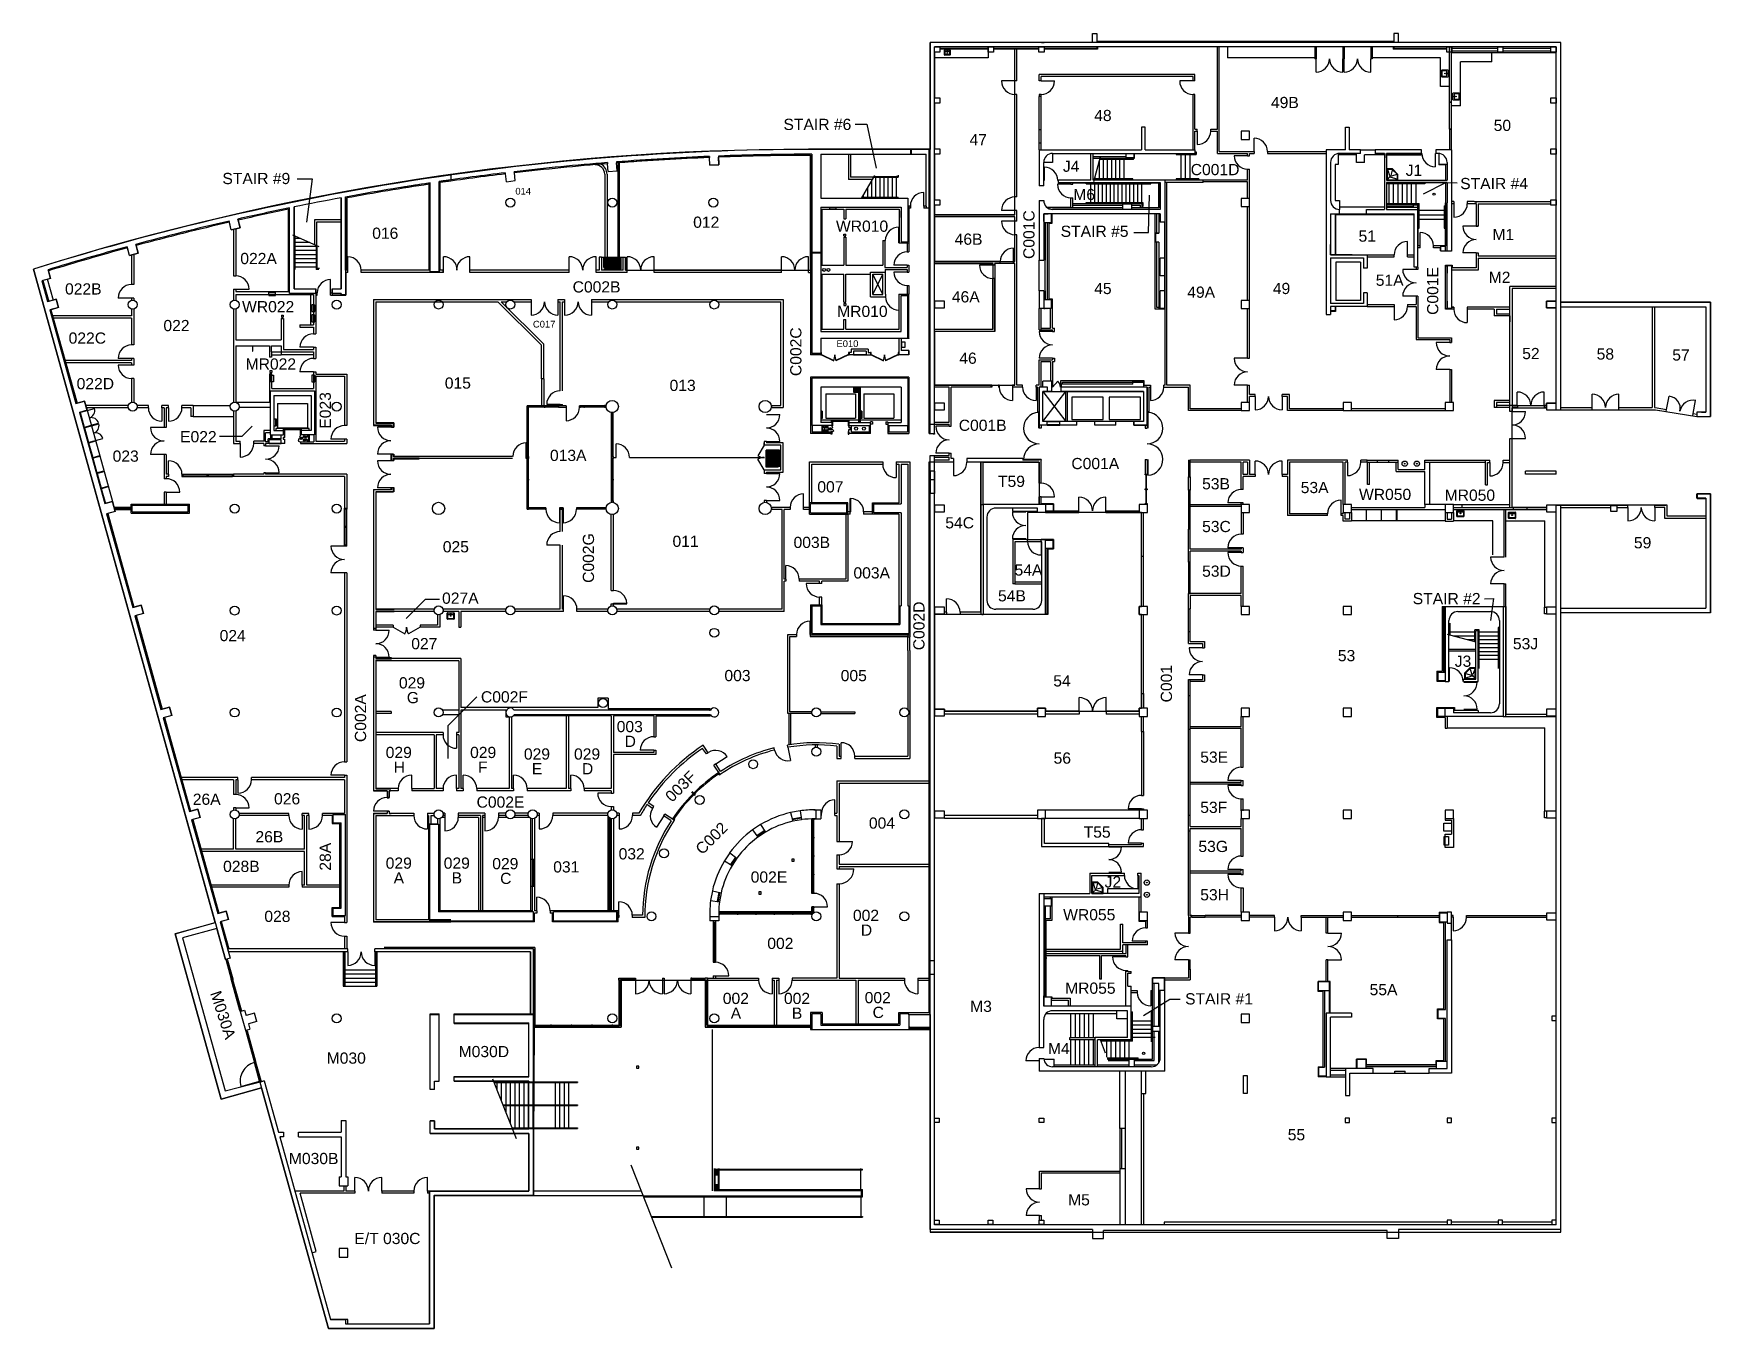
# Model space of a CAD drawing. Header units: inches. Extents: x 9 to 4499, y 3 to 3469.
import ezdxf

# ---------------------------------------------------------------- set-up
doc = ezdxf.new("R2010")
doc.units = ezdxf.units.IN
doc.header["$MEASUREMENT"] = 0
doc.linetypes.add('CENTER', pattern=[2, 1.25, -0.25, 0.25, -0.25])
doc.linetypes.add('SCOT', pattern=[0.15, 0.1, -0.05])
for name, color, linetype in [('A-DOOR', 4, 'Continuous'), ('A-FLOR-HRAL', 4, 'Continuous'), ('A-FLOR-STRS', 4, 'Continuous'), ('A-FLOR-TEXT', 7, 'Continuous'), ('A-FURN', 3, 'Continuous'), ('A-GLAZ', 3, 'Continuous'), ('A-GLAZ-SILL', 7, 'Continuous'), ('A-ROOF-OTLN', 6, 'Continuous'), ('A-WALL', 5, 'Continuous'), ('A-WALL-JAMB', 6, 'Continuous'), ('L-WALK', 4, 'Continuous'), ('M-EQPM-EVTR', 4, 'Continuous'), ('P-SANR-EQPM', 5, 'Continuous'), ('Polygons', 1, 'Continuous'), ('S-COLS', 6, 'Continuous')]:
    doc.layers.add(name, color=color, linetype=linetype)
doc.styles.add('ROMANS', font='arial.ttf', dxfattribs={"width": 0.9})

msp = doc.modelspace()

# ---------------------------------------------------------------- texts
at = {"layer": 'A-FLOR-TEXT', "style": 'ROMANS'}
for s, height, p in [('49B', 30, (3322.2, 3269.7)), ('STAIR #6', 30, (2017.1, 3211.1)), ('48', 30, (2849, 3234.9)), ('50', 30, (3918.5, 3208.4)), ('47', 30, (2515.2, 3170.1)), ('J4', 30, (2765.2, 3099.1)), ('C001D', 30, (3107.4, 3090.1)), ('J1', 30, (3682.9, 3088.1)), ('STAIR #9', 30, (515.1, 3066.2)), ('014', 18, (1299.4, 3038.2)), ('M6', 30, (2793, 3023.4)), ('STAIR #4', 30, (3828.8, 3052.7)), ('012', 30, (1775.4, 2949.2)), ('WR010', 30, (2157.7, 2938.5)), ('016', 30, (916.1, 2919.7)), ('46B', 30, (2475.4, 2903.8)), ('STAIR #5', 30, (2759.2, 2924.9)), ('51', 30, (3556.7, 2912)), ('M1', 30, (3915.1, 2916.2)), ('022A', 30, (563, 2852)), ('M2', 30, (3905.1, 2801.7)), ('022B', 30, (93.8, 2770.6)), ('C002B', 30, (1452.7, 2776)), ('45', 30, (2849, 2771.8)), ('49A', 30, (3098.1, 2761.9)), ('49', 30, (3327.2, 2771.8)), ('51A', 30, (3602.8, 2793.9)), ('WR022', 30, (567.7, 2723.1)), ('MR010', 30, (2160.8, 2710.5)), ('46A', 30, (2467.9, 2749.4)), ('022', 30, (357.2, 2672.5)), ('C017', 18, (1346.4, 2682.2)), ('022C', 30, (103.4, 2639)), ('E010', 18, (2159, 2630)), ('46', 30, (2487.8, 2585.1)), ('52', 30, (3994.8, 2597.6)), ('MR022', 30, (577.2, 2569.6)), ('022D', 30, (124.9, 2517)), ('015', 30, (1110.5, 2518.6)), ('013', 30, (1712.2, 2512.3)), ('C001B', 30, (2486.4, 2405.5)), ('E022', 30, (401.8, 2375)), ('023', 30, (221.2, 2323)), ('013A', 30, (1392, 2324.9)), ('C001A', 30, (2787.9, 2303.1)), ('007', 30, (2107.8, 2240.8)), ('T59', 30, (2591.4, 2255.5)), ('53B', 30, (3137.9, 2249)), ('53A', 30, (3401.9, 2238.9)), ('WR050', 30, (3557.9, 2220.5)), ('MR050', 30, (3787.2, 2218.4)), ('54C', 30, (2450.4, 2144.5)), ('53C', 30, (3137.9, 2134.5)), ('025', 30, (1105.1, 2080.3)), ('011', 30, (1720.1, 2094.9)), ('003B', 30, (2044.1, 2092)), ('003A', 30, (2204.5, 2010.4)), ('54A', 30, (2635.8, 2018.2)), ('53D', 30, (3137.9, 2015)), ('54B', 30, (2591.5, 1949.1)), ('027A', 30, (1103.2, 1942.7)), ('STAIR #2', 30, (3701.7, 1941.6)), ('024', 30, (507.7, 1842.5)), ('027', 30, (1020.6, 1820.9)), ('53J', 30, (3969.9, 1820.8)), ('53', 30, (3501.3, 1788.9)), ('J3', 30, (3814.2, 1773.9)), ('003', 30, (1859.1, 1735.5)), ('005', 30, (2170.4, 1735.4)), ('54', 30, (2739.4, 1721.3)), ('029', 30, (987.6, 1716)), ('G', 30, (1008.8, 1676.5)), ('C002F', 30, (1207.2, 1678.5)), ('003', 30, (1570.7, 1598.9)), ('D', 30, (1591.9, 1559.4)), ('029', 30, (952.3, 1529.7)), ('029', 30, (1178.2, 1529.7)), ('029', 30, (1322.2, 1525.5)), ('029', 30, (1456.4, 1525.5)), ('56', 30, (2740.3, 1514.6)), ('53E', 30, (3132.9, 1517.1)), ('H', 30, (973.5, 1490.2)), ('F', 30, (1199.4, 1490.2)), ('E', 30, (1343.4, 1486)), ('D', 30, (1477.6, 1486)), ('26A', 30, (435.8, 1404.4)), ('026', 30, (653.4, 1405.6)), ('C002E', 30, (1195.5, 1396.8)), ('53F', 30, (3132.9, 1382.7)), ('004', 30, (2245.8, 1340.6)), ('26B', 30, (603.6, 1304)), ('T55', 30, (2820.8, 1316.5)), ('53G', 30, (3128, 1278.1)), ('029', 30, (952.3, 1233.4)), ('029', 30, (1107.6, 1233.4)), ('029', 30, (1237.5, 1232)), ('032', 30, (1575.8, 1258.3)), ('028B', 30, (517, 1224.7)), ('A', 30, (973.5, 1193.9)), ('B', 30, (1128.8, 1193.9)), ('C', 30, (1258.7, 1192.5)), ('031', 30, (1400.7, 1223.3)), ('002E', 30, (1929.4, 1196.2)), ('J2', 30, (2876.8, 1183.1)), ('53H', 30, (3132.9, 1148.7)), ('002', 30, (2203.1, 1093.5)), ('WR055', 30, (2765.9, 1095.3)), ('028', 30, (627.4, 1090.9)), ('D', 30, (2224.3, 1054)), ('002', 30, (1973.9, 1018.5)), ('002', 30, (1854.7, 871.2)), ('002', 30, (2018.4, 871.2)), ('002', 30, (2234.6, 873.3)), ('MR055', 30, (2771.1, 898.6)), ('STAIR #1', 30, (3092.4, 870.1)), ('55A', 30, (3586.3, 894.8)), ('A', 30, (1875.9, 831.7)), ('B', 30, (2039.6, 831.7)), ('C', 30, (2255.8, 833.8)), (' M3', 30, (2505.2, 850)), ('M4', 30, (2725.3, 737.2)), ('M030', 30, (794.3, 711.4)), ('M030D', 30, (1147.5, 728.9)), ('55', 30, (3367.1, 506.4)), ('M030B', 30, (693, 442.6)), ('M5', 30, (2779.1, 332.1)), ('E/T 030C', 30, (868.4, 228.5))]:
    msp.add_text(s, height=height, dxfattribs=at).set_placement(p)
for s, rotation, p in [('C001C', 90, (2689.2, 2865.7)), ('C001E', 90, (3770.2, 2716)), ('C002C', 90, (2065.2, 2552.2)), ('E023', 90, (805.4, 2411.4)), ('C002G', 90, (1510, 1998.6)), ('C002D', 90, (2394.7, 1818.3)), ('C001', 90, (3057.3, 1678.6)), ('C002A', 90, (899.8, 1572.4)), ('003F', 44.9811, (1718.8, 1409.6)), ('C002', 44.9811, (1799.6, 1269)), ('28A', 90, (805.4, 1228.2)), ('M030A', 288.0341, (482, 900.4))]:
    msp.add_text(s, height=30, rotation=rotation, dxfattribs=at).set_placement(p)
at = {"layer": 'A-FLOR-TEXT', "char_height": 30, "width": 102.988, "attachment_point": 1, "style": 'ROMANS'}
for s, insert in [('{\\W1;58}', (4194.1, 2626.4)), ('{\\W1;57}', (4396.6, 2623.8)), ('{\\W1;59}', (4293.9, 2121.1))]:
    msp.add_mtext(s, dxfattribs=dict(at, insert=insert))

# ---------------------------------------------------------------- linework, layer by layer
for p, q in [((2283.1, 2770.8), (2256.3, 2824.8)), ((2256.3, 2770.8), (2283.1, 2824.8)), ((2205.4, 2508.4), (2205.4, 2520.4)), ((2205.4, 2520.4), (2217.4, 2520.4)), ((2205.4, 2518.4), (2217.4, 2518.4)), ((2205.4, 2516.4), (2217.4, 2516.4)), ((2205.4, 2514.4), (2217.4, 2514.4)), ((2217.4, 2520.4), (2217.4, 2508.4)), ((2205.4, 2512.4), (2217.4, 2512.4)), ((2205.4, 2510.4), (2217.4, 2510.4)), ((2217.4, 2508.4), (2205.4, 2508.4)), ((2711.8, 2430.8), (2772.8, 2510.8)), ((2711.8, 2510.8), (2772.8, 2430.8)), ((2219.8, 2434.3), (2116.8, 2433.9)), ((2331.8, 2434.3), (2223.3, 2434.3)), ((1560.8, 2334.6), (1568.8, 2334.6)), ((1604.8, 2334.6), (1966.2, 2334.6))]:
    msp.add_line(p, q)
for centre, radius in [((2126, 2836.5), 4), ((2137.5, 2836.5), 4), ((2211.6, 2411.6), 4), ((2232.3, 2411.6), 4), ((2981.1, 739.1), 3)]:
    msp.add_circle(centre, radius)
at = {"layer": 'A-DOOR'}
for p, q in [((3443, 3365.8), (3443, 3401.8)), ((3514.6, 3365.8), (3514.6, 3401.8)), ((3518, 3365.8), (3518, 3401.8)), ((3589.6, 3365.8), (3589.6, 3401.8)), ((2636.8, 3342.3), (2600.8, 3342.3)), ((2706.8, 3342.3), (2742.8, 3342.3)), ((3113.8, 3342.3), (3077.8, 3342.3)), ((3124.8, 3208.3), (3124.8, 3172.3)), ((3276.8, 3153.3), (3276.8, 3189.3)), ((3762.1, 3148.3), (3762.1, 3112.3)), ((2715.5, 3075.6), (2715.5, 3111.6)), ((3259.8, 3142.3), (3223.8, 3142.3)), ((2786.8, 3065.6), (2750.8, 3065.6)), ((2392.8, 3007.5), (2392.8, 3043.5)), ((3811.8, 3013.8), (3811.8, 2977.8)), ((3811.8, 3013.8), (3811.8, 2977.8)), ((2636.8, 2995.8), (2600.8, 2995.8)), ((2636.8, 2966.8), (2600.8, 2966.8)), ((2325.8, 2914.8), (2325.8, 2950.8)), ((3721.3, 2900.5), (3721.3, 2936.5)), ((3871.8, 2953.8), (3835.8, 2953.8)), ((2633.1, 2858.8), (2633.1, 2894.8)), ((3687.8, 2876.8), (3687.8, 2912.8)), ((3871.8, 2881.8), (3835.8, 2881.8)), ((850.8, 2835.6), (850.8, 2871.6)), ((1107.3, 2835.8), (1107.3, 2871.8)), ((1177.8, 2835.8), (1177.8, 2871.8)), ((1443.6, 2835.8), (1443.6, 2871.8)), ((1515.6, 2835.8), (1515.6, 2871.8)), ((1598.9, 2835.8), (1598.9, 2871.8)), ((1670.9, 2835.8), (1670.9, 2871.8)), ((2011.8, 2835.8), (2011.8, 2871.8)), ((2083.8, 2835.8), (2083.8, 2871.8)), ((2348.6, 2848.8), (2312.6, 2848.8)), ((2348.6, 2830.8), (2312.6, 2830.8)), ((2577.8, 2849.2), (2541.8, 2849.2)), ((3710.8, 2837.8), (3674.8, 2837.8)), ((550.8, 2784.6), (586.8, 2784.6)), ((804.8, 2775), (804.8, 2811)), ((271.8, 2761.2), (235.8, 2761.2)), ((1341.3, 2751.3), (1341.3, 2715.3)), ((1413.3, 2751.3), (1413.3, 2715.3)), ((1431.3, 2751.3), (1431.3, 2715.3)), ((1503.3, 2751.3), (1503.3, 2715.3)), ((2326.3, 2764.8), (2326.3, 2728.8)), ((3651.8, 2738.8), (3651.8, 2702.8)), ((3710.8, 2765.8), (3674.8, 2765.8)), ((3847.8, 2731.3), (3847.8, 2695.3)), ((2737.8, 2671.8), (2701.8, 2671.8)), ((758.8, 2629.6), (722.8, 2629.6)), ((2118.8, 2610.4), (2152.3, 2593.7)), ((2118.8, 2609.3), (2151.9, 2592.8)), ((2190.8, 2610.4), (2157.3, 2593.7)), ((2190.8, 2609.3), (2157.7, 2592.8)), ((2251.8, 2610.4), (2285.3, 2593.7)), ((2251.8, 2609.3), (2284.9, 2592.8)), ((2323.8, 2610.4), (2290.3, 2593.7)), ((2323.8, 2609.3), (2290.7, 2592.8)), ((3800.8, 2642.1), (3764.8, 2642.1)), ((271.8, 2599.6), (235.8, 2599.6)), ((271.8, 2581.6), (235.8, 2581.6)), ((758.8, 2563.6), (722.8, 2563.6)), ((2737.8, 2599.8), (2701.8, 2599.8)), ((3259.8, 2599.8), (3223.8, 2599.8)), ((3800.8, 2570.1), (3764.8, 2570.1)), ((2630.6, 2522.8), (2630.6, 2486.8)), ((2693.3, 2522.8), (2693.3, 2486.8)), ((2737.2, 2523), (2751.5, 2538.6)), ((2999.3, 2522.8), (2999.3, 2486.8)), ((3259.8, 2527.8), (3223.8, 2527.8)), ((1419.3, 2476.6), (1383.3, 2476.6)), ((3279.8, 2497.8), (3279.8, 2461.8)), ((3351.8, 2497.8), (3351.8, 2461.8)), ((3981.7, 2473.5), (3981.7, 2509.5)), ((4053.7, 2473.5), (4053.7, 2509.5)), ((4181.8, 2467.8), (4181.8, 2503.8)), ((4253.8, 2467.8), (4253.8, 2503.8)), ((4381.4, 2463.1), (4388, 2498.5)), ((4452.4, 2451.8), (4459.1, 2487.2)), ((352.8, 2467.6), (352.8, 2431.6)), ((370.8, 2467.6), (370.8, 2431.6)), ((1435.2, 2468.8), (1435.2, 2432.8)), ((1971.3, 2449.3), (2007.3, 2449.3)), ((2193.3, 2432.8), (2145.3, 2432.8)), ((2145.3, 2430.8), (2145.3, 2432.8)), ((2193.3, 2430.8), (2145.3, 2430.8)), ((2169.3, 2430.8), (2169.3, 2432.8)), ((2193.3, 2430.8), (2193.3, 2432.8)), ((2699.8, 2454.7), (2699.8, 2412.8)), ((2992.8, 2454.7), (2992.8, 2412.8)), ((3967.8, 2457.3), (4003.8, 2457.3)), ((358.8, 2414.6), (322.8, 2414.6)), ((726.8, 2410.1), (678.8, 2410.1)), ((678.8, 2408.1), (678.8, 2410.1)), ((726.8, 2408.1), (678.8, 2408.1)), ((702.8, 2408.1), (702.8, 2410.1)), ((720.1, 2384.4), (717.7, 2377.8)), ((722.6, 2383.6), (720.1, 2384.4)), ((723.8, 2394.6), (721.5, 2388.2)), ((721.5, 2388.2), (723.9, 2387.3)), ((723.9, 2387.3), (722.6, 2383.6)), ((726.8, 2408.1), (726.8, 2410.1)), ((841.8, 2383.6), (805.8, 2383.6)), ((966.3, 2415.3), (930.3, 2415.3)), ((2144.6, 2412.1), (2148.4, 2413.3)), ((2145.9, 2408.3), (2144.6, 2412.1)), ((2149.7, 2409.5), (2145.9, 2408.3)), ((2146.3, 2418.8), (2148.3, 2413.3)), ((2149.7, 2409.5), (2151.4, 2404.6)), ((2460.9, 2417.8), (2424.9, 2417.8)), ((3967.8, 2385.3), (4003.8, 2385.3)), ((358.8, 2342.6), (322.8, 2342.6)), ((562.8, 2371.6), (562.8, 2335.6)), ((630.8, 2365.6), (666.8, 2365.6)), ((640.3, 2372.6), (672.3, 2372.6)), ((640.3, 2371.6), (672.3, 2371.6)), ((966.3, 2343.3), (930.3, 2343.3)), ((1328.7, 2337.3), (1328.7, 2373.3)), ((1568.8, 2334.6), (1568.8, 2370.6)), ((1965.3, 2367.3), (1948.8, 2338.7)), ((1971.3, 2377.3), (2007.3, 2377.3)), ((2460.9, 2345.8), (2424.9, 2345.8)), ((370.8, 2289.6), (370.8, 2325.6)), ((630.8, 2293.6), (666.8, 2293.6)), ((966.3, 2325.3), (930.3, 2325.3)), ((1965.3, 2301.3), (1948.8, 2329.8)), ((1971.3, 2291.3), (2007.3, 2291.3)), ((2318.8, 2316.3), (2318.8, 2280.3)), ((2471.9, 2321.8), (2471.9, 2285.8)), ((2701.8, 2328.8), (2659.8, 2328.8)), ((2992.8, 2328.8), (2992.8, 2286.8)), ((3279.8, 2288.8), (3279.8, 2324.8)), ((3351.8, 2288.8), (3351.8, 2324.8)), ((3526.8, 2321.8), (3526.8, 2285.8)), ((3907.8, 2320.8), (3907.8, 2284.8)), ((966.3, 2253.3), (930.3, 2253.3)), ((1971.3, 2219.3), (2007.3, 2219.3)), ((2071.1, 2200.8), (2071.1, 2236.8)), ((2195.8, 2188.8), (2195.8, 2224.8)), ((2195.8, 2224.8), (2197.8, 2224.8)), ((2197.8, 2188.8), (2197.8, 2224.8)), ((2706.8, 2229.3), (2742.8, 2229.3)), ((2808.3, 2191.8), (2808.3, 2227.8)), ((2880.3, 2191.8), (2880.3, 2227.8)), ((3242.8, 2212.8), (3206.8, 2212.8)), ((3509.8, 2183.8), (3509.8, 2219.8)), ((4277.7, 2200.8), (4277.7, 2164.8)), ((4349.7, 2200.8), (4349.7, 2164.8)), ((1417.3, 2195.8), (1417.3, 2159.8)), ((1427.3, 2195.8), (1427.3, 2159.8)), ((2197.8, 2188.8), (2195.8, 2188.8)), ((2665.9, 2188.1), (2629.9, 2188.1)), ((2665.9, 2116.1), (2629.9, 2116.1)), ((841.8, 2097.1), (805.8, 2097.1)), ((1419.3, 2099.8), (1383.3, 2099.8)), ((2706.8, 2109.3), (2706.8, 2073.3)), ((3242.8, 2092.8), (3206.8, 2092.8)), ((3242.8, 2079.8), (3206.8, 2079.8)), ((3946.3, 2067.8), (3910.3, 2067.8)), ((841.8, 2025.1), (805.8, 2025.1)), ((2023.3, 2008.8), (2023.3, 2044.8)), ((2113.8, 1996.8), (2077.8, 1996.8)), ((3946.3, 1995.8), (3910.3, 1995.8)), ((1428.3, 1927.8), (1428.3, 1963.8)), ((1561.8, 1944.4), (1597.8, 1944.4)), ((1561.8, 1942.4), (1561.8, 1944.4)), ((1561.8, 1942.4), (1597.8, 1942.4)), ((1597.9, 1942.4), (1597.9, 1944.4)), ((2453.8, 1919.8), (2453.8, 1955.8)), ((2088.2, 1860.3), (2088.2, 1896.3)), ((2088.2, 1860.3), (2088.2, 1896.3)), ((925.8, 1871.8), (961.8, 1871.8)), ((972.3, 1879.8), (1003.5, 1861.8)), ((1044.3, 1879.8), (1013.1, 1861.8)), ((925.8, 1799.8), (961.8, 1799.8)), ((3139.3, 1824.3), (3103.3, 1824.3)), ((3139.3, 1752.3), (3103.3, 1752.3)), ((3800.5, 1734.9), (3800.5, 1770.9)), ((3838.5, 1732.5), (3874.5, 1732.5)), ((2808.8, 1655.4), (2808.8, 1691.4)), ((2880.8, 1655.4), (2880.8, 1691.4)), ((3838.5, 1660.5), (3874.5, 1660.5)), ((1141.8, 1591.8), (1141.8, 1555.8)), ((1669.8, 1550.8), (1633.8, 1550.8)), ((1835.7, 1514.1), (1866.1, 1533.4)), ((2028.7, 1558.4), (2036, 1523.2)), ((2171.8, 1534.8), (2171.8, 1570.8)), ((841.8, 1483.6), (805.8, 1483.6)), ((1021.8, 1447.8), (1021.8, 1483.8)), ((1021.8, 1447.8), (1021.8, 1483.8)), ((1141.8, 1447.8), (1141.8, 1483.8)), ((1141.8, 1447.8), (1141.8, 1483.8)), ((1159.8, 1447.8), (1159.8, 1483.8)), ((1159.8, 1447.8), (1159.8, 1483.8)), ((1294.8, 1447.8), (1294.8, 1483.8)), ((1294.8, 1447.8), (1294.8, 1483.8)), ((1447.8, 1447.8), (1447.8, 1483.8)), ((1447.8, 1447.8), (1447.8, 1483.8)), ((556.8, 1471.6), (556.8, 1435.6)), ((3242.8, 1469.3), (3206.8, 1469.3)), ((3242.8, 1456.3), (3206.8, 1456.3)), ((550.8, 1396.2), (586.8, 1396.2)), ((1555.8, 1435.8), (1519.8, 1435.8)), ((2154.8, 1381.8), (2154.8, 1417.8)), ((2975.8, 1393.8), (2939.8, 1393.8)), ((728.8, 1375.6), (728.8, 1339.6)), ((746.8, 1375.6), (746.8, 1339.6)), ((955.8, 1387.8), (919.8, 1387.8)), ((1063.8, 1375.8), (1063.8, 1339.8)), ((1063.8, 1375.8), (1063.8, 1339.8)), ((1110.6, 1370.8), (1110.6, 1334.8)), ((1217.8, 1370.8), (1217.8, 1334.8)), ((1363.3, 1375.8), (1363.3, 1339.8)), ((1577.1, 1375.8), (1577.1, 1339.8)), ((1696.5, 1374.8), (1677.2, 1344.5)), ((2165.8, 1306.4), (2201.8, 1306.4)), ((2887.8, 1291.8), (2921.8, 1291.8)), ((2975.8, 1301.8), (2939.8, 1301.8)), ((728.8, 1189.6), (728.8, 1225.6)), ((2165.8, 1233.3), (2205.8, 1233.3)), ((2887.8, 1223.8), (2921.8, 1223.8)), ((2965.8, 1215.5), (2965.8, 1179.5)), ((3242.8, 1231.3), (3206.8, 1231.3)), ((3242.8, 1218.3), (3206.8, 1218.3)), ((1356.8, 1120.8), (1356.8, 1156.8)), ((1356.8, 1120.8), (1356.8, 1156.8)), ((1576.4, 1108.8), (1576.4, 1144.8)), ((1576.4, 1108.8), (1576.4, 1144.8)), ((2098.8, 1131.4), (2134.8, 1131.4)), ((841.8, 1089.1), (805.8, 1089.1)), ((3331.3, 1103.3), (3331.3, 1067.3)), ((3403.3, 1103.3), (3403.3, 1067.3)), ((2986.8, 1039.3), (2950.8, 1039.3)), ((3101.3, 1061.3), (3065.3, 1061.3)), ((3474.8, 1061.3), (3510.8, 1061.3)), ((850.8, 1010.6), (850.8, 974.6)), ((922.8, 1010.6), (922.8, 974.6)), ((2933.9, 997.3), (2897.9, 997.3)), ((2933.9, 997.3), (2897.9, 997.3)), ((3101.3, 989.3), (3065.3, 989.3)), ((3474.8, 989.3), (3510.8, 989.3)), ((1834.8, 946.8), (1870.8, 946.8)), ((1621.3, 934.8), (1621.3, 898.8)), ((1693.3, 934.8), (1693.3, 898.8)), ((1697.3, 934.8), (1697.3, 898.8)), ((1769.3, 934.8), (1769.3, 898.8)), ((1986.6, 934.8), (1986.6, 898.8)), ((2004.6, 934.8), (2004.6, 898.8)), ((2376.8, 934.8), (2376.8, 898.8)), ((3000.3, 902.3), (3000.3, 866.3)), ((3000.3, 902.3), (3000.3, 866.3)), ((2701.8, 718.8), (2665.8, 718.8)), ((564.4, 650.6), (614.7, 664.6)), ((869.8, 370.6), (869.8, 406.6)), ((941.8, 370.6), (941.8, 406.6)), ((1063.8, 370.6), (1063.8, 406.6))]:
    msp.add_line(p, q, dxfattribs=at)
at = {"layer": 'A-DOOR', "color": 7}
msp.add_line((364.8, 2241.6), (400.8, 2241.6), dxfattribs=at)
at = {"layer": 'A-DOOR', "linetype": 'Continuous'}
for p, q in [((2702.8, 376.8), (2666.8, 376.8)), ((2702.8, 304.8), (2666.8, 304.8))]:
    msp.add_line(p, q, dxfattribs=at)
at = {"layer": 'A-DOOR'}
for centre, radius, start, end in [((3442.8, 3401.8), 36, 270.3676, 0), ((3514.8, 3401.8), 36, 180, 269.6324), ((3517.8, 3401.8), 36, 270.3676, 0), ((3589.8, 3401.8), 36, 180, 269.6324), ((2636.8, 3342.3), 36, 180, 270), ((2706.8, 3342.3), 36, 270, 360), ((3113.8, 3342.3), 36, 180, 270), ((3124.8, 3208.3), 36, 270, 0), ((3276.8, 3153.3), 36, 0, 90), ((3762.1, 3148.3), 36, 180, 270), ((2715.5, 3075.6), 36, 0, 90), ((3259.8, 3142.3), 36, 180, 270), ((2786.8, 3065.6), 36, 180, 270), ((2392.8, 3007.5), 36, 90, 180), ((2636.8, 2995.8), 36, 90, 180), ((3811.8, 3013.8), 36, 270, 0), ((3811.8, 3013.8), 36, 270, 0), ((2636.8, 2966.8), 36, 180, 270), ((2325.8, 2914.8), 36, 90, 180), ((3721.3, 2900.5), 36, 0, 90), ((3871.8, 2953.8), 36, 180, 270), ((2348.6, 2848.8), 36, 90, 180), ((2633.1, 2858.8), 36, 90, 180), ((3687.8, 2876.8), 36, 90, 180), ((3871.8, 2881.8), 36, 90, 180), ((850.8, 2835.6), 36, 0, 90), ((1107.3, 2835.8), 36, 0, 90), ((1177.8, 2835.8), 36, 90, 180), ((1443.6, 2835.8), 36, 0, 90), ((1515.6, 2835.8), 36, 90, 180), ((1598.9, 2835.8), 36, 0, 90), ((1670.9, 2835.8), 36, 90, 180), ((2011.8, 2835.8), 36, 0, 90), ((2083.8, 2835.8), 36, 90, 180), ((2348.6, 2830.8), 36, 180, 270), ((2577.8, 2849.2), 36, 180, 270), ((3710.8, 2837.8), 36, 180, 270), ((271.8, 2761.2), 36, 90, 180), ((550.8, 2784.6), 36, 0, 90), ((804.8, 2775), 36, 90, 180), ((3710.8, 2765.8), 36, 90, 180), ((1341.3, 2751.3), 36, 270, 0), ((1413.3, 2751.3), 36, 180, 270), ((1431.3, 2751.3), 36, 270, 0), ((1503.3, 2751.3), 36, 180, 270), ((2326.3, 2764.8), 36, 180, 270), ((3651.8, 2738.8), 36, 270, 0), ((3847.8, 2731.3), 36, 180, 270), ((758.8, 2629.6), 36, 90, 180), ((2737.8, 2671.8), 36, 180, 270), ((271.8, 2599.6), 36, 90, 180), ((2106.8, 2609.3), 48, 340, 0), ((2202.8, 2609.3), 48, 180, 200), ((2239.8, 2609.3), 48, 340, 0), ((2335.8, 2609.3), 48, 180, 200), ((2737.8, 2599.8), 36, 90, 180), ((3800.8, 2642.1), 36, 180, 270), ((3800.8, 2570.1), 36, 90, 180), ((271.8, 2581.6), 36, 180, 270), ((758.8, 2563.6), 36, 90, 180), ((3259.8, 2599.8), 36, 180, 270), ((3259.8, 2527.8), 36, 90, 180), ((2630.6, 2522.8), 36, 180, 270), ((2693.3, 2522.8), 36, 180, 270), ((2737.2, 2523), 21.2, 359.2998, 47.3566), ((2999.3, 2522.8), 36, 270, 0), ((1419.3, 2476.6), 36, 90, 180), ((3279.8, 2497.8), 36, 270, 360), ((3351.8, 2497.8), 36, 180, 270), ((3981.7, 2473.5), 36, 0, 90), ((4053.7, 2473.5), 36, 90, 180), ((4181.8, 2467.8), 36, 0, 90), ((4253.8, 2467.8), 36, 90, 180), ((4385.4, 2465.9), 32.6, 346.8031, 85.4039), ((4452.5, 2451.8), 36, 79.2692, 169.2692), ((352.8, 2467.6), 36, 180, 270), ((370.8, 2467.6), 36, 270, 0), ((1435.2, 2468.8), 36, 270, 0), ((1971.3, 2449.3), 36, 270, 0), ((2701.8, 2412.8), 42, 92.7294, 270), ((2990.8, 2412.8), 42, 270, 87.2706), ((3967.8, 2457.3), 36, 270, 0), ((358.8, 2414.6), 36, 180, 270), ((841.8, 2383.6), 36, 90, 180), ((966.3, 2415.3), 36, 180, 270), ((1971.3, 2377.3), 36, 0, 90), ((2146.3, 2419.8), 16, 270, 288.7751), ((2460.9, 2417.8), 36, 180, 270), ((2460.9, 2345.8), 36, 90, 180), ((3967.8, 2385.3), 36, 0, 90), ((358.8, 2342.6), 36, 90, 180), ((562.8, 2371.6), 36, 270, 0), ((630.8, 2365.6), 36, 270, 0), ((723.8, 2392.6), 16, 247.5497, 270), ((966.3, 2343.3), 36, 90, 180), ((1328.7, 2337.3), 36, 90, 180), ((1568.8, 2334.6), 36, 0, 90), ((1965.3, 2367.3), 33, 240, 269.9994), ((2701.8, 2328.8), 42, 90, 180), ((2990.8, 2328.8), 42, 272.7294, 90), ((370.8, 2289.6), 36, 0, 90), ((630.8, 2293.6), 36, 360, 90), ((966.3, 2325.3), 36, 180, 270), ((1965.3, 2301.3), 33, 90.0006, 120), ((1971.3, 2291.3), 36, 270, 0), ((2318.8, 2316.3), 36, 180, 270), ((2471.9, 2321.8), 36, 270, 360), ((3279.8, 2288.8), 36, 0, 90), ((3351.8, 2288.8), 36, 90, 180), ((3526.8, 2321.8), 36, 270, 0), ((3907.8, 2320.8), 36, 270, 0), ((966.3, 2253.3), 36, 90, 180), ((1971.3, 2219.3), 36, 0, 90), ((2706.8, 2229.3), 36, 0, 90), ((3242.8, 2212.8), 36, 90, 180), ((2071.1, 2200.8), 36, 90, 180), ((2195.7, 2188.7), 36.1, 0.0689, 86.658), ((2808.3, 2191.8), 36, 0, 90), ((2880.3, 2191.8), 36, 90, 180), ((3509.8, 2183.8), 36, 90, 180), ((4277.7, 2200.8), 36, 270, 0), ((4349.7, 2200.8), 36, 180, 270), ((1417.3, 2195.8), 36, 180, 270), ((1427.3, 2195.8), 36, 270, 0), ((2665.9, 2188.1), 36, 180, 270), ((1419.3, 2099.8), 36, 90, 180), ((2665.9, 2116.1), 36, 90, 180), ((3242.8, 2092.8), 36, 90, 180), ((841.8, 2097.1), 36, 180, 270), ((2706.8, 2109.3), 36, 180, 270), ((3242.8, 2079.8), 36, 180, 270), ((3946.3, 2067.8), 36, 180, 270), ((841.8, 2025.1), 36, 90, 180), ((2023.3, 2008.8), 36, 0, 90), ((3946.3, 1995.8), 36, 90, 180), ((1561.8, 1942.3), 36.1, 3.342, 89.9311), ((2113.8, 1996.8), 36, 180, 270), ((1428.3, 1927.8), 36, 0, 90), ((2453.8, 1919.8), 36, 0, 90), ((2088.2, 1860.3), 36, 90, 180), ((2088.2, 1860.3), 36, 90, 180), ((925.8, 1871.8), 36, 270, 0), ((972.3, 1879.8), 36, 330, 0), ((1044.3, 1879.8), 36, 180, 210), ((925.8, 1799.8), 36, 0, 90), ((3139.3, 1824.3), 36, 180, 270), ((3139.3, 1752.3), 36, 90, 180), ((3800.5, 1734.9), 36, 0, 90), ((3838.5, 1732.5), 36, 270, 0), ((2808.8, 1655.4), 36, 0, 90), ((2880.8, 1655.4), 36, 90, 180), ((3838.5, 1660.5), 36, 0, 90), ((1141.8, 1591.8), 36, 180, 270), ((1669.8, 1550.8), 36, 90, 180), ((1835.7, 1514.1), 36, 32.4974, 122.4974), ((2028.7, 1558.4), 36, 191.66, 281.66), ((2171.8, 1534.8), 36, 0, 90), ((841.8, 1483.6), 36, 90, 180), ((1021.8, 1447.8), 36, 90, 180), ((1021.8, 1447.8), 36, 90, 180), ((1141.8, 1447.8), 36, 90, 180), ((1141.8, 1447.8), 36, 90, 180), ((1159.8, 1447.8), 36, 0, 90), ((1159.8, 1447.8), 36, 0, 90), ((1294.8, 1447.8), 36, 0, 90), ((1294.8, 1447.8), 36, 0, 90), ((1447.8, 1447.8), 36, 0, 90), ((1447.8, 1447.8), 36, 0, 90), ((3242.8, 1469.3), 36, 90, 180), ((556.8, 1471.6), 36, 270, 0), ((3242.8, 1456.3), 36, 180, 270), ((550.8, 1396.2), 36, 0, 90), ((955.8, 1387.8), 36, 90, 180), ((1555.8, 1435.8), 36, 180, 270), ((1696.5, 1374.8), 36, 147.5026, 237.5026), ((2154.8, 1381.8), 36, 90, 180), ((2975.8, 1393.8), 36, 90, 180), ((728.8, 1375.6), 36, 180, 270), ((746.8, 1375.6), 36, 270, 0), ((1063.8, 1375.8), 36, 180, 270), ((1063.8, 1375.8), 36, 180, 270), ((1110.6, 1370.8), 36, 270, 0), ((1217.8, 1370.8), 36, 270, 0), ((1363.3, 1375.8), 36, 270, 0), ((1577.1, 1375.8), 36, 270, 0), ((2165.8, 1306.4), 36, 270, 0), ((2975.8, 1301.8), 36, 90, 180), ((2887.8, 1291.8), 34, 270, 0), ((2887.8, 1223.8), 34, 0, 90), ((3242.8, 1231.3), 36, 90, 180), ((728.8, 1189.6), 36, 90, 180), ((2165.8, 1233.3), 40, 270, 0), ((2965.8, 1215.5), 36, 180, 270), ((3242.8, 1218.3), 36, 180, 270), ((2098.8, 1131.4), 36, 0, 90), ((1356.8, 1120.8), 36, 0, 90), ((1356.8, 1120.8), 36, 0, 90), ((1576.4, 1108.8), 36, 0, 90), ((1576.4, 1108.8), 36, 0, 90), ((841.8, 1089.1), 36, 180, 270), ((3331.3, 1103.3), 36, 270, 0), ((3403.3, 1103.3), 36, 180, 270), ((2986.8, 1039.3), 36, 90, 180), ((3101.3, 1061.3), 36, 180, 270), ((3474.8, 1061.3), 36, 270, 360), ((850.8, 1010.6), 36, 270, 0), ((922.8, 1010.6), 36, 180, 270), ((2933.9, 997.3), 36, 180, 270), ((2933.9, 997.3), 36, 180, 270), ((3101.3, 989.3), 36, 90, 180), ((3474.8, 989.3), 36, 360, 90), ((1834.8, 946.8), 36, 0, 90), ((1621.3, 934.8), 36, 270, 0), ((1693.3, 934.8), 36, 180, 270), ((1697.3, 934.8), 36, 270, 0), ((1769.3, 934.8), 36, 180, 270), ((1986.6, 934.8), 36, 180, 270), ((2004.6, 934.8), 36, 270, 0), ((2376.8, 934.8), 36, 180, 270), ((3000.3, 902.3), 36, 180, 270), ((3000.3, 902.3), 36, 180, 270), ((2701.8, 718.8), 36, 90, 180), ((614.7, 664.6), 52.1, 105.5308, 195.5308), ((869.8, 370.6), 36, 0, 90), ((941.8, 370.6), 36, 90, 180), ((1063.8, 370.6), 36, 90, 180)]:
    msp.add_arc(centre, radius, start, end, dxfattribs=at)
at = {"layer": 'A-DOOR', "color": 7}
msp.add_arc((364.8, 2241.6), 36, 0, 90, dxfattribs=at)
at = {"layer": 'A-DOOR', "linetype": 'Continuous'}
for centre, start, end in [((2702.8, 376.8), 180, 270), ((2702.8, 304.8), 90, 180)]:
    msp.add_arc(centre, 36, start, end, dxfattribs=at)
at = {"layer": 'A-FLOR-HRAL'}
for p, q in [((3068.8, 3146.8), (3068.8, 3145.3)), ((3068.8, 3146.8), (3120.3, 3146.8)), ((3068.8, 3145.3), (3121.8, 3145.3)), ((3120.3, 3152.3), (3120.3, 3146.8)), ((3120.3, 3152.3), (3121.8, 3152.3)), ((3121.8, 3152.3), (3121.8, 3145.3)), ((2953.8, 3133.3), (2864.1, 3133.3)), ((2953.8, 3131.8), (2864.1, 3131.8)), ((2953.8, 3131.8), (2953.8, 3133.3)), ((2258.9, 3084.5), (2323.8, 3084.5)), ((2260, 3086.5), (2321.8, 3086.5)), ((2321.8, 3086.5), (2321.8, 3088.5)), ((2323.8, 3090.5), (2323.8, 3084.5)), ((2827.8, 3068.1), (3000.3, 3068.1)), ((2827.8, 3066.6), (2827.8, 3068.1)), ((2827.8, 3066.6), (3000.3, 3066.6)), ((2952.8, 3079.9), (2850, 3079.9)), ((2952.8, 3078.4), (2850, 3078.4)), ((2952.8, 3078.4), (2952.8, 3079.9)), ((3000.3, 3066.6), (3000.3, 3068.1)), ((3128.8, 3079.9), (3068.8, 3079.9)), ((3068.8, 3079.9), (3068.8, 3078.4)), ((3128.8, 3078.4), (3068.8, 3078.4)), ((3128.8, 3079.9), (3128.8, 3078.4)), ((3733.8, 3068.1), (3631.8, 3068.1)), ((3733.8, 3066.6), (3631.8, 3066.6)), ((3733.8, 3068.1), (3733.8, 3066.6)), ((2227.4, 3030.8), (2323.8, 3030.8)), ((2323.8, 3028.8), (2323.8, 3030.8)), ((2827.8, 3016.9), (2979.3, 3016.9)), ((2827.8, 3015.4), (2827.8, 3016.9)), ((2827.8, 3015.4), (2977.8, 3015.4)), ((2977.8, 3015.4), (2977.8, 3005.8)), ((2979.3, 3016.9), (2979.3, 3005.8)), ((3631.8, 3013.9), (3719.4, 3013.9)), ((3631.8, 3012.4), (3717.9, 3012.4)), ((3717.9, 2948.3), (3717.9, 3012.4)), ((3719.4, 2948.3), (3719.4, 3013.9)), ((3786.2, 3008.3), (3787.7, 3008.3)), ((3786.2, 3008.3), (3786.2, 2948.3)), ((3787.7, 3008.3), (3787.7, 2948.3)), ((2977.8, 3005.8), (2979.3, 3005.8)), ((708.9, 2927.4), (708.9, 2838)), ((3717.9, 2948.3), (3719.4, 2948.3)), ((3786.2, 2948.3), (3787.7, 2948.3)), ((766.3, 2902.7), (766.3, 2838)), ((768.3, 2901.7), (768.3, 2840)), ((708.9, 2838), (706.9, 2838)), ((773.3, 2838), (766.3, 2838)), ((774.8, 2840), (768.3, 2840)), ((3801.8, 1858.5), (3801.8, 1890.8)), ((3879.8, 1872.8), (3867.8, 1872.8)), ((3867.8, 1840.8), (3867.8, 1872.8)), ((3879.8, 1769.3), (3879.8, 1872.8)), ((3930.8, 1878.8), (3930.8, 1769.3)), ((3933.8, 1878.8), (3930.8, 1878.8)), ((838.8, 1010.6), (838.8, 918.6)), ((840.8, 1010.6), (840.8, 918.6)), ((842.8, 1010.6), (842.8, 918.6)), ((924.8, 1010.6), (924.8, 918.6)), ((926.8, 1010.6), (926.8, 918.6)), ((928.8, 1010.6), (928.8, 918.6)), ((2947.8, 850.3), (2950.8, 850.3)), ((2949.9, 773.1), (2949.9, 850.3)), ((2949.9, 850.3), (2951.4, 850.3)), ((2951.4, 771.6), (2951.4, 850.3)), ((3002.2, 850.3), (3003.7, 850.3)), ((3002.2, 770.3), (3002.2, 850.3)), ((3003.7, 770.3), (3003.7, 850.3)), ((2949.9, 773.1), (2866.1, 773.1)), ((2951.4, 771.6), (2866.7, 771.6)), ((2883.6, 726.9), (2966.8, 726.9)), ((2884.1, 725.4), (2966.8, 725.4)), ((2966.8, 725.4), (2966.8, 726.9)), ((1241.8, 663.3), (1465.8, 663.3)), ((1242.6, 661.3), (1465.8, 661.3)), ((1465.8, 663.3), (1465.8, 661.3)), ((1266, 601.7), (1465.8, 601.7)), ((1266.8, 599.7), (1465.8, 599.7)), ((1465.8, 601.7), (1465.8, 599.7)), ((1290.3, 540.1), (1465.8, 540.1)), ((1465.8, 540.1), (1465.8, 538.1)), ((1291.1, 538.1), (1465.8, 538.1)), ((1831.8, 429.3), (2228.3, 429.3)), ((1831.8, 427.3), (2228.3, 427.3)), ((2228.3, 427.3), (2228.3, 429.3)), ((1831.8, 374.3), (2228.3, 374.3)), ((1831.8, 372.3), (2226.3, 372.3)), ((2226.3, 357.3), (2226.3, 372.3)), ((2228.3, 355.3), (2228.3, 374.3)), ((1642.3, 357.3), (2226.3, 357.3)), ((1643.1, 355.3), (2228.3, 355.3)), ((1664, 302.3), (2228.3, 302.3)), ((1664.8, 300.3), (2228.3, 300.3)), ((2228.3, 302.3), (2228.3, 300.3))]:
    msp.add_line(p, q, dxfattribs=at)
at = {"layer": 'A-FLOR-STRS'}
for p, q in [((3080.8, 3148.3), (3080.8, 3076.9)), ((3092.8, 3148.3), (3092.8, 3076.9)), ((3104.8, 3148.3), (3104.8, 3076.9)), ((2848.4, 3073.4), (2865.6, 3138.8)), ((2862.8, 3076.3), (2862.8, 3128.2)), ((2873.8, 3076.3), (2873.8, 3134.8)), ((2884.8, 3076.3), (2884.8, 3134.8)), ((2895.8, 3076.3), (2895.8, 3134.8)), ((2906.8, 3076.3), (2906.8, 3134.8)), ((2917.8, 3076.3), (2917.8, 3134.8)), ((2928.8, 3076.3), (2928.8, 3134.8)), ((2226, 3027.4), (2261.6, 3089.3)), ((2242.8, 3030.8), (2242.8, 3056.6)), ((2253.8, 3030.8), (2253.8, 3075.7)), ((2264.8, 3030.8), (2264.8, 3084.5)), ((2275.8, 3030.8), (2275.8, 3084.5)), ((2286.8, 3030.8), (2286.8, 3084.5)), ((2297.8, 3030.8), (2297.8, 3084.5)), ((2308.8, 3030.8), (2308.8, 3084.5)), ((2319.8, 3030.8), (2319.8, 3084.5)), ((2839.8, 3013.9), (2839.8, 3070.3)), ((2850.3, 3013.9), (2850.3, 3070.3)), ((2851.8, 3076.3), (2851.8, 3086.3)), ((2860.8, 3013.9), (2860.8, 3070.3)), ((2871.3, 3013.9), (2871.3, 3070.3)), ((2881.8, 3013.9), (2881.8, 3070.3)), ((2892.3, 3013.9), (2892.3, 3070.3)), ((2902.8, 3013.9), (2902.8, 3070.3)), ((2913.3, 3013.9), (2913.3, 3070.3)), ((2923.8, 3013.9), (2923.8, 3070.3)), ((2934.3, 3013.9), (2934.3, 3070.3)), ((2944.8, 3013.9), (2944.8, 3070.3)), ((2955.3, 3013.9), (2955.3, 3070.3)), ((2965.8, 3013.9), (2965.8, 3070.3)), ((2976.3, 3013.9), (2976.3, 3070.3)), ((3637.8, 3070.3), (3637.8, 3068.1)), ((3637.8, 3066.6), (3637.8, 3013.9)), ((3649.8, 3070.3), (3649.8, 3068.1)), ((3649.8, 3066.6), (3649.8, 3013.9)), ((3661.8, 3070.3), (3661.8, 3068.1)), ((3661.8, 3066.6), (3661.8, 3013.9)), ((3673.8, 3070.3), (3673.8, 3068.1)), ((3673.8, 3066.6), (3673.8, 3013.9)), ((3685.8, 3070.3), (3685.8, 3068.1)), ((3685.8, 3066.6), (3685.8, 3013.9)), ((3697.8, 3070.3), (3697.8, 3068.1)), ((3697.8, 3066.6), (3697.8, 3013.9)), ((3709.8, 3070.3), (3709.8, 3068.1)), ((3709.8, 3066.6), (3709.8, 3013.9)), ((2231.8, 3030.8), (2231.8, 3037.5)), ((3637.8, 3012.4), (3637.8, 3010.9)), ((3649.8, 3012.4), (3649.8, 3010.9)), ((3661.8, 3012.4), (3661.8, 3010.9)), ((3673.8, 3012.4), (3673.8, 3010.9)), ((3685.8, 3012.4), (3685.8, 3010.9)), ((3697.8, 3012.4), (3697.8, 3010.9)), ((3709.8, 3012.4), (3709.8, 3010.9)), ((3715.8, 2984.3), (3789.2, 2984.3)), ((3715.8, 2972.3), (3789.2, 2972.3)), ((3716.4, 2996.3), (3717.9, 2996.3)), ((3719.4, 2996.3), (3789.2, 2996.3)), ((702.4, 2930.5), (773.2, 2899.4)), ((724, 2921), (708.9, 2921)), ((749.1, 2910), (708.9, 2910)), ((766.3, 2899), (708.9, 2899)), ((766.3, 2888), (708.9, 2888)), ((766.3, 2877), (708.9, 2877)), ((766.3, 2866), (708.9, 2866)), ((766.3, 2855), (708.9, 2855)), ((766.3, 2844), (708.9, 2844)), ((659.5, 2437.1), (652.8, 2437.1)), ((658.5, 2419.1), (658.5, 2437.1)), ((659.5, 2419.1), (659.5, 2437.1)), ((2120.8, 2458.3), (2116.8, 2458.3)), ((2120.8, 2457.3), (2116.8, 2457.3)), ((2120.8, 2439.3), (2116.8, 2439.3)), ((2120.8, 2438.3), (2116.8, 2438.3)), ((2119.8, 2457.3), (2119.8, 2439.3)), ((2120.8, 2458.3), (2120.8, 2438.3)), ((2227.3, 2458.3), (2223.3, 2458.3)), ((2227.3, 2457.3), (2223.3, 2457.3)), ((2227.3, 2439.3), (2223.3, 2439.3)), ((2227.3, 2438.3), (2223.3, 2438.3)), ((2226.3, 2457.3), (2226.3, 2439.3)), ((2227.3, 2458.3), (2227.3, 2438.3)), ((652.8, 2419.1), (659.5, 2419.1)), ((3871.8, 1839.7), (3794.6, 1860.4)), ((3870.8, 1866.8), (3798.8, 1866.8)), ((3870.8, 1856.3), (3810, 1856.3)), ((3870.8, 1845.8), (3849.2, 1845.8)), ((3933.8, 1866.8), (3876.8, 1866.8)), ((3933.8, 1856.3), (3876.8, 1856.3)), ((3933.8, 1845.8), (3876.8, 1845.8)), ((3933.8, 1835.3), (3876.8, 1835.3)), ((3933.8, 1824.8), (3876.8, 1824.8)), ((3933.8, 1814.3), (3876.8, 1814.3)), ((3933.8, 1803.8), (3876.8, 1803.8)), ((3933.8, 1793.3), (3876.8, 1793.3)), ((838.8, 962.6), (928.8, 962.6)), ((838.8, 951.6), (928.8, 951.6)), ((838.8, 940.6), (928.8, 940.6)), ((838.8, 929.6), (928.8, 929.6)), ((838.8, 918.6), (928.8, 918.6)), ((2948.4, 826.3), (3005.2, 826.3)), ((2948.4, 815.3), (3002.2, 815.3)), ((2878.8, 739.7), (2865.5, 775.3)), ((2882.8, 728.9), (2882.8, 775.3)), ((2894.8, 723.9), (2894.8, 775.3)), ((2906.8, 723.9), (2906.8, 775.3)), ((2918.8, 723.9), (2918.8, 774.6)), ((2930.8, 723.9), (2930.8, 774.6)), ((2942.8, 723.9), (2942.8, 774.6)), ((2948.4, 804.3), (3002.2, 804.3)), ((2948.4, 793.3), (3002.2, 793.3)), ((2948.4, 782.3), (3012.3, 782.3)), ((1302.1, 510), (1239.1, 670)), ((1249.8, 661.3), (1249.8, 642.9)), ((1261.8, 661.3), (1261.8, 612.4)), ((1273.8, 661.3), (1273.8, 601.7)), ((1285.8, 661.3), (1285.8, 601.7)), ((1297.8, 661.3), (1297.8, 601.7)), ((1309.8, 661.3), (1309.8, 601.7)), ((1321.8, 661.3), (1321.8, 601.7)), ((1333.8, 661.3), (1333.8, 601.7)), ((1345.8, 661.3), (1345.8, 601.7)), ((1405.8, 661.3), (1405.8, 601.7)), ((1417.8, 661.3), (1417.8, 601.7)), ((1429.8, 661.3), (1429.8, 601.7)), ((1441.8, 661.3), (1441.8, 601.7)), ((1273.8, 599.7), (1273.8, 581.9)), ((1285.8, 599.7), (1285.8, 551.5)), ((1297.8, 599.7), (1297.8, 540.1)), ((1309.8, 599.7), (1309.8, 540.1)), ((1321.8, 599.7), (1321.8, 540.1)), ((1333.8, 599.7), (1333.8, 540.1)), ((1345.8, 599.7), (1345.8, 540.1)), ((1405.8, 599.7), (1405.8, 540.1)), ((1417.8, 599.7), (1417.8, 540.1)), ((1429.8, 599.7), (1429.8, 540.1)), ((1441.8, 599.7), (1441.8, 540.1))]:
    msp.add_line(p, q, dxfattribs=at)
at = {"layer": 'A-FLOR-STRS', "linetype": 'Continuous'}
for p, q in [((2786.8, 781.3), (2786.8, 845.3)), ((2798.8, 781.3), (2798.8, 845.3)), ((2810.8, 781.3), (2810.8, 845.3)), ((2822.8, 781.3), (2822.8, 845.3)), ((2834.8, 781.3), (2834.8, 845.3)), ((2846.8, 781.3), (2846.8, 845.3)), ((2786.8, 707.3), (2786.8, 775.3)), ((2798.8, 707.3), (2798.8, 775.3)), ((2810.8, 707.3), (2810.8, 775.3)), ((2822.8, 707.3), (2822.8, 775.3)), ((2834.8, 707.3), (2834.8, 775.3)), ((2846.8, 707.3), (2846.8, 775.3))]:
    msp.add_line(p, q, dxfattribs=at)
at = {"layer": 'A-FLOR-TEXT'}
for p, q in [((2209.4, 3226.8), (2240.6, 3226.8)), ((2240.6, 3226.8), (2265.1, 3108.9)), ((715.1, 3080.3), (755.2, 3080.3)), ((755.2, 3080.3), (740.4, 2964.5)), ((3789.2, 3069.6), (3729.3, 3039)), ((3820.7, 3068.6), (3789.2, 3069.6)), ((2994, 2936.8), (2997.2, 3036.7)), ((2955.3, 2936.8), (2994, 2936.8)), ((567.1, 2390.3), (507.7, 2390.3)), ((595, 2418.3), (567.1, 2390.3)), ((1006.8, 1902.9), (1058.9, 1955)), ((1058.9, 1955), (1096.6, 1955)), ((3893.9, 1956.2), (3918.3, 1957.2)), ((3918.3, 1957.2), (3909.8, 1897.8)), ((1119.2, 1616.6), (1196.1, 1693.6)), ((1119.2, 1528.5), (1119.2, 1616.6)), ((1339.8, 1258.8), (1350.8, 1258.8)), ((1339.8, 1186.8), (1350.8, 1186.8)), ((3051.3, 883.2), (2981.2, 839.8)), ((3079.2, 883.2), (3051.3, 883.2))]:
    msp.add_line(p, q, dxfattribs=at)
at = {"layer": 'A-FURN'}
for p, q in [((2565.3, 3433.3), (2565.3, 3403.8)), ((3205.8, 3433.3), (3205.8, 3409.3)), ((3205.8, 3433.3), (3205.8, 3403.8)), ((3439.8, 3433.3), (3439.8, 3401.8)), ((3442.8, 3433.3), (3442.8, 3401.8)), ((3514.8, 3433.3), (3514.8, 3401.8)), ((3517.8, 3433.3), (3517.8, 3401.8)), ((3589.8, 3433.3), (3589.8, 3401.8)), ((3592.8, 3433.3), (3592.8, 3401.8)), ((3913.8, 3393.8), (3913.8, 3417.8)), ((2565.3, 3403.8), (2421.8, 3403.8)), ((3439.8, 3403.8), (3205.8, 3403.8)), ((3442.8, 3401.8), (3439.8, 3401.8)), ((3592.8, 3401.8), (3589.8, 3401.8)), ((3775.8, 3403.8), (3592.8, 3403.8)), ((3775.8, 3327.8), (3775.8, 3403.8)), ((3913.8, 3393.8), (3829.8, 3393.8)), ((3829.8, 3275.6), (3829.8, 3393.8)), ((3799.8, 3327.8), (3775.8, 3327.8)), ((3829.8, 3275.6), (3805.8, 3275.6)), ((45.8, 2812.4), (61.6, 2755.5)), ((2332.9, 2643), (2332.9, 2630)), ((2343.1, 2643), (2332.9, 2643)), ((2332.9, 2630), (2343.1, 2630)), ((2343.1, 2630), (2343.1, 2643)), ((436.8, 2473.6), (536.2, 2473.6)), ((132.7, 2455), (152.9, 2460.6)), ((132.7, 2455), (200.6, 2210.8)), ((132.9, 2454.3), (153.1, 2459.9)), ((134.3, 2454.7), (145.2, 2415.4)), ((152.9, 2460.6), (220.8, 2216.4)), ((153.1, 2459.9), (172.7, 2465.4)), ((164, 2420.6), (183.6, 2426.1)), ((164.4, 2419.2), (184, 2424.6)), ((436.8, 2443.6), (544.8, 2443.6)), ((143.8, 2415), (164, 2420.6)), ((144, 2414.3), (164.2, 2419.9)), ((144.2, 2413.6), (164.4, 2419.2)), ((145.6, 2414), (156.5, 2374.7)), ((155.1, 2374.3), (175.3, 2379.9)), ((175.3, 2379.9), (194.9, 2385.4)), ((155.3, 2373.6), (175.5, 2379.2)), ((155.5, 2372.9), (175.7, 2378.5)), ((156.9, 2373.3), (167.8, 2334)), ((166.4, 2333.6), (186.6, 2339.2)), ((166.6, 2332.9), (186.8, 2338.5)), ((166.8, 2332.2), (187, 2337.8)), ((168.2, 2332.6), (179.2, 2293.3)), ((177.8, 2292.9), (197.9, 2298.5)), ((178, 2292.2), (198.1, 2297.8)), ((178.2, 2291.5), (198.3, 2297.1)), ((179.6, 2291.8), (190.5, 2252.6)), ((189.1, 2252.2), (209.3, 2257.8)), ((189.3, 2251.5), (209.5, 2257.1)), ((189.5, 2250.8), (209.7, 2256.4)), ((190.9, 2251.1), (202, 2211.2)), ((200.4, 2211.5), (220.6, 2217.1)), ((220.8, 2216.4), (200.6, 2210.8)), ((200.6, 2210.8), (220.8, 2216.4)), ((3657.8, 2164.8), (3537.8, 2164.8)), ((3657.8, 2194.8), (3657.8, 2164.8)), ((3788.8, 2164.8), (3657.8, 2164.8)), ((3658.8, 2194.8), (3658.8, 2164.8)), ((3916.3, 2164.8), (3810.8, 2164.8)), ((3916.3, 2073.8), (3916.3, 2164.8)), ((3951.3, 2164.8), (4055.8, 2164.8)), ((4055.8, 1933.8), (4055.8, 2164.8)), ((3794.1, 1610.8), (4055.8, 1610.8)), ((4055.8, 1387.8), (4055.8, 1610.8)), ((4059.8, 1387.8), (4054.8, 1387.8)), ((4054.8, 1369.8), (4054.8, 1387.8)), ((4059.8, 1369.8), (4054.8, 1369.8)), ((3786, 1319.3), (3797.1, 1319.3)), ((3786, 1296.8), (3786, 1319.3)), ((3797.1, 1319.3), (3797.1, 1296.8)), ((3797.1, 1296.8), (3786, 1296.8)), ((2884.8, 1179.3), (2884.8, 1167.3)), ((2968.8, 1179.3), (2884.8, 1179.3))]:
    msp.add_line(p, q, dxfattribs=at)
at = {"layer": 'A-FURN', "linetype": 'SCOT'}
for p, q in [((3577.8, 2164.8), (3577.8, 2194.8)), ((3617.8, 2164.8), (3617.8, 2194.8))]:
    msp.add_line(p, q, dxfattribs=at)
at = {"layer": 'A-FURN'}
for centre, radius in [((3680.3, 2317.7), 7), ((3680.3, 2317.7), 1), ((3712.9, 2317.7), 7), ((3712.9, 2317.7), 1), ((2989.9, 1196.2), 7), ((2989.9, 1163.6), 7), ((2989.9, 1196.2), 1), ((2989.9, 1163.6), 1)]:
    msp.add_circle(centre, radius, dxfattribs=at)
for centre, start, end in [((153.1, 2459.9), 285.5907, 15.4976), ((164, 2420.6), 15.4976, 105.4835), ((164.4, 2419.2), 285.5907, 15.4976), ((175.3, 2379.9), 15.4976, 105.4835)]:
    msp.add_arc(centre, 20.4, start, end, dxfattribs=at)
at = {"layer": 'A-GLAZ'}
for p, q in [((1415.3, 2472.8), (1330.8, 2472.8)), ((1330.8, 2195.8), (1330.8, 2472.8)), ((1376.8, 2470.8), (1334.8, 2470.8)), ((1415.3, 2470.8), (1379.3, 2470.8)), ((1542.4, 2472.8), (1471.2, 2472.8)), ((1473.7, 2470.8), (1482.4, 2470.8)), ((1484.9, 2470.8), (1538.3, 2470.8)), ((1332.8, 2468.8), (1332.8, 2395.1)), ((1415.3, 2468.8), (1334.8, 2468.8)), ((1334.8, 2199.8), (1334.8, 2468.8)), ((1542.5, 2468.8), (1471.2, 2468.8)), ((1556.8, 2214.1), (1556.8, 2454.4)), ((1558.8, 2450.4), (1558.8, 2395.1)), ((1560.8, 2214.1), (1560.8, 2454.4)), ((1332.8, 2392.6), (1332.8, 2337.3)), ((1558.8, 2392.6), (1558.8, 2337.3)), ((409.3, 2289.6), (542.3, 2289.6)), ((1332.8, 2275.9), (1332.8, 2331.3)), ((1558.8, 2275.9), (1558.8, 2331.3)), ((409.3, 2287.6), (474.5, 2287.6)), ((409.3, 2283.6), (542.3, 2283.6)), ((477, 2287.6), (542.3, 2287.6)), ((1332.8, 2199.8), (1332.8, 2273.4)), ((1558.8, 2218.1), (1558.8, 2273.4)), ((2988.4, 2250.1), (2988.4, 2287.5)), ((2988.4, 2210.8), (2988.4, 2248.1)), ((2989.4, 2250.1), (2989.4, 2287.5)), ((2989.4, 2210.8), (2989.4, 2248.1)), ((841.8, 2099.6), (841.8, 2196.4)), ((843.8, 2149.2), (843.8, 2196.4)), ((847.8, 2099.6), (847.8, 2196.4)), ((1381.3, 2195.8), (1330.8, 2195.8)), ((1381.3, 2199.8), (1334.8, 2199.8)), ((1334.8, 2197.8), (1379.3, 2197.8)), ((1542.6, 2199.8), (1463.3, 2199.8)), ((1542.3, 2195.8), (1463.3, 2195.8)), ((1465.3, 2197.8), (1538.3, 2197.8)), ((843.8, 2099.6), (843.8, 2146.7)), ((2064.2, 1370.9), (2040.7, 1365.8)), ((2064.6, 1369), (2041.1, 1363.9)), ((2092.8, 1167.4), (2092.8, 1367.2)), ((2092.8, 1167.4), (2092.8, 1367.2)), ((2095.8, 1317.9), (2095.8, 1364.3)), ((2095.8, 1320.5), (2095.8, 1363.9)), ((2098.8, 1169.9), (2098.8, 1367.2)), ((1965.8, 1335.2), (1946.1, 1321.5)), ((1966.9, 1333.6), (1947.2, 1319.9)), ((2095.8, 1268.6), (2095.8, 1315.4)), ((1339.8, 1258.8), (1339.8, 1186.8)), ((1344.8, 1258.8), (1344.8, 1186.8)), ((1346.8, 1258.8), (1346.8, 1186.8)), ((1350.8, 1258.8), (1350.8, 1186.8)), ((1888.6, 1264.5), (1875.6, 1244.3)), ((1890.2, 1263.5), (1877.3, 1243.3)), ((2095.8, 1219.2), (2095.8, 1266.1)), ((2095.8, 1169.9), (2095.8, 1216.7)), ((1844.3, 1169.7), (1840, 1146.1)), ((1846.2, 1169.4), (1842, 1145.7)), ((2092.8, 1112.1), (2092.8, 1131.4)), ((2092.8, 1118.1), (2092.8, 1131.4)), ((2095.8, 1120.6), (2095.8, 1128.9)), ((2098.8, 1118.1), (2098.8, 1128.9)), ((1828.8, 1093.8), (1828.8, 982.8)), ((1831.8, 1091.3), (1831.8, 1039.5)), ((1834.8, 1093.8), (1834.8, 982.8)), ((2098.8, 1118.1), (1843.7, 1118.1)), ((2092.8, 1112.1), (1843.7, 1112.1)), ((1893, 1115.1), (1846.7, 1115.1)), ((1890.1, 1115.1), (1846.7, 1115.1)), ((1942.4, 1115.1), (1895.5, 1115.1)), ((1991.7, 1115.1), (1944.9, 1115.1)), ((2041, 1115.1), (1994.2, 1115.1)), ((2090.3, 1115.1), (2043.5, 1115.1)), ((1831.8, 1037), (1831.8, 985.3)), ((524.8, 987.8), (538.8, 937.6)), ((526.8, 988.3), (540.7, 938.1)), ((528.7, 988.9), (542.6, 938.6)), ((562, 854), (539.5, 935.2)), ((563.9, 854.5), (541.4, 935.7)), ((565.9, 855.1), (543.3, 936.2)), ((1576.8, 934.8), (1576.8, 814.8)), ((1579.8, 885.6), (1579.8, 934.8)), ((1582.8, 940.8), (1618.8, 940.8)), ((1618.8, 937.8), (1582.8, 937.8)), ((1582.8, 934.8), (1618.8, 934.8)), ((1582.8, 934.8), (1582.8, 814.8)), ((1769.3, 940.8), (1807.8, 940.8)), ((1769.3, 934.8), (1807.8, 934.8)), ((1771.8, 937.8), (1807.8, 937.8)), ((1807.8, 934.8), (1807.8, 814.8)), ((1810.8, 885.6), (1810.8, 934.8)), ((1813.8, 934.8), (1813.8, 814.8)), ((1579.8, 834), (1579.8, 883.1)), ((1810.8, 834), (1810.8, 883.1)), ((1347.7, 814.8), (1576.8, 814.8)), ((1347.7, 808.8), (1576.8, 808.8)), ((1350.2, 811.8), (1393.8, 811.8)), ((1396.3, 811.8), (1448.4, 811.8)), ((1450.9, 811.8), (1503, 811.8)), ((1505.5, 811.8), (1557.6, 811.8)), ((1576.8, 811.8), (1560.1, 811.8)), ((1579.8, 831.5), (1579.8, 814.8)), ((1810.8, 831.5), (1810.8, 814.8)), ((1813.8, 814.8), (2086.8, 814.8)), ((1813.8, 811.8), (1830.6, 811.8)), ((1813.8, 808.8), (2086.8, 808.8)), ((1885.2, 811.8), (1833, 811.8)), ((1939.8, 811.8), (1887.7, 811.8)), ((1994.4, 811.8), (1942.3, 811.8)), ((2049, 811.8), (1996.9, 811.8)), ((2086.8, 811.8), (2051.5, 811.8)), ((2355.3, 808.8), (2407.3, 808.8)), ((577.5, 798.4), (600, 717.2)), ((579.4, 798.9), (602, 717.7)), ((581.3, 799.4), (603.9, 718.3)), ((2355.3, 806.8), (2407.3, 806.8)), ((2355.3, 804.8), (2407.3, 804.8)), ((2355.3, 802.8), (2407.3, 802.8)), ((614.7, 664.6), (600.7, 714.8)), ((616.6, 665.1), (602.6, 715.3)), ((618.5, 665.6), (604.6, 715.9))]:
    msp.add_line(p, q, dxfattribs=at)
at = {"layer": 'A-GLAZ', "color": 7}
msp.add_line((268.8, 2197.6), (227.4, 2197.6), dxfattribs=at)
at = {"layer": 'A-GLAZ-SILL', "color": 7}
for p, q in [((270.8, 2200.6), (225.2, 2200.6)), ((227.4, 2200.6), (227.4, 2194.6)), ((268.8, 2194.6), (268.8, 2200.6)), ((270.8, 2194.6), (226.8, 2194.6))]:
    msp.add_line(p, q, dxfattribs=at)
at = {"layer": 'A-ROOF-OTLN'}
for p, q in [((2204.3, 2610.3), (2238.3, 2610.3)), ((2204.3, 2609.3), (2238.3, 2609.3)), ((2772.8, 2430.8), (2772.8, 2510.8)), ((2777.8, 2430.8), (2777.8, 2510.8)), ((657.8, 2411.6), (657.8, 2406.6)), ((747.8, 2411.6), (657.8, 2411.6)), ((747.8, 2406.6), (747.8, 2411.6))]:
    msp.add_line(p, q, dxfattribs=at)
for radius, start, end in [(465, 124.1197, 134.846), (462, 124.4337, 134.845), (465, 135.154, 145.8803), (462, 135.155, 145.5663)]:
    msp.add_arc((2104.8, 1105.8), radius, start, end, dxfattribs=at)
at = {"layer": 'A-WALL'}
for p, q in [((2844.3, 3445.3), (2844.3, 3469.3)), ((2844.3, 3469.3), (2856.3, 3469.3)), ((2844.3, 3469.3), (2856.3, 3469.3)), ((2844.3, 3445.3), (2844.3, 3469.3)), ((2844.3, 3468.3), (2845.3, 3469.3)), ((2856.3, 3469.3), (2856.3, 3448.3)), ((2856.3, 3469.3), (2856.3, 3448.3)), ((3663.3, 3469.3), (3651.3, 3469.3)), ((3651.3, 3469.3), (3651.3, 3448.3)), ((3651.3, 3469.3), (3651.3, 3448.3)), ((3663.3, 3469.3), (3651.3, 3469.3)), ((3663.3, 3445.3), (3663.3, 3469.3)), ((3663.3, 3445.3), (3663.3, 3469.3)), ((2409.8, 3158.3), (2409.8, 3445.3)), ((2409.8, 2423.8), (2409.8, 3445.3)), ((2844.3, 3445.3), (2409.8, 3445.3)), ((2844.3, 3445.3), (2409.8, 3445.3)), ((2409.8, 2423.8), (2409.8, 3445.3)), ((2655.6, 3445.3), (2409.8, 3445.3)), ((2409.8, 3445.3), (2409.8, 3158.4)), ((2421.8, 2398.3), (2421.8, 3433.3)), ((4085.8, 3433.3), (2421.8, 3433.3)), ((2421.8, 2423.8), (2421.8, 3433.3)), ((4085.8, 3433.3), (2421.8, 3433.3)), ((2421.8, 2423.8), (2421.8, 3433.3)), ((2565.3, 3429.3), (2435.8, 3429.3)), ((2565.3, 3427.8), (2435.8, 3427.8)), ((2700.8, 3429.3), (2579.3, 3429.3)), ((2700.8, 3427.8), (2579.3, 3427.8)), ((2636.8, 3342.3), (2636.8, 3427.8)), ((2641.8, 3342.3), (2641.8, 3427.8)), ((2707.8, 3445.3), (2714.8, 3445.3)), ((2856.3, 3429.3), (2714.8, 3429.3)), ((2857.8, 3427.8), (2714.8, 3427.8)), ((3651.3, 3448.3), (2856.3, 3448.3)), ((3651.3, 3448.3), (2856.3, 3448.3)), ((2856.3, 3433.3), (2856.3, 3429.3)), ((2857.8, 3433.3), (2857.8, 3427.8)), ((3178.8, 3213.3), (3178.8, 3433.3)), ((3183.8, 3153.3), (3183.8, 3433.3)), ((3649.8, 3433.3), (3649.8, 3427.8)), ((3792.8, 3427.8), (3649.8, 3427.8)), ((3651.3, 3433.3), (3651.3, 3429.3)), ((3792.8, 3429.3), (3651.3, 3429.3)), ((4097.8, 3445.3), (3663.3, 3445.3)), ((4097.8, 3445.3), (3663.3, 3445.3)), ((3799.8, 3285.3), (3799.8, 3433.3)), ((3805.8, 3285.3), (3805.8, 3433.3)), ((4085.8, 3417.8), (3805.8, 3417.8)), ((3929.3, 3429.3), (3806.8, 3429.3)), ((3929.3, 3421.8), (3806.8, 3421.8)), ((4071.8, 3429.3), (3943.3, 3429.3)), ((4071.8, 3421.8), (3943.3, 3421.8)), ((4085.8, 2461.8), (4085.8, 3433.3)), ((4085.8, 2461.8), (4085.8, 3433.3)), ((4097.8, 2461.8), (4097.8, 3445.3)), ((4097.8, 2461.8), (4097.8, 3445.3)), ((2641.8, 3342.3), (2636.8, 3342.3)), ((2701.8, 3342.3), (2701.8, 3359.3)), ((3118.8, 3359.3), (2701.8, 3359.3)), ((2706.8, 3342.3), (2701.8, 3342.3)), ((2706.8, 3342.3), (2706.8, 3354.3)), ((3113.8, 3354.3), (2706.8, 3354.3)), ((3113.8, 3342.3), (3113.8, 3354.3)), ((3118.8, 3342.3), (3113.8, 3342.3)), ((3118.8, 3342.3), (3118.8, 3359.3)), ((2636.8, 3031.8), (2636.8, 3306.3)), ((2641.8, 3306.3), (2636.8, 3306.3)), ((2641.8, 3031.8), (2641.8, 3306.3)), ((2706.8, 3306.3), (2701.8, 3306.3)), ((2701.8, 3306.3), (2701.8, 3300.3)), ((2701.8, 3212.3), (2701.8, 3300.3)), ((2706.8, 3300.3), (2701.8, 3300.3)), ((2706.8, 3300.3), (2706.8, 3306.3)), ((2706.8, 3212.3), (2706.8, 3300.3)), ((3113.8, 3158.3), (3113.8, 3306.3)), ((3118.8, 3306.3), (3113.8, 3306.3)), ((3118.8, 3213.3), (3118.8, 3306.3)), ((3805.8, 3285.3), (3799.8, 3285.3)), ((3799.8, 3285.3), (3799.8, 3285.3)), ((3799.8, 3213.1), (3799.8, 3285.1)), ((3799.8, 3285.1), (3805.8, 3285.1)), ((3805.8, 3213.1), (3805.8, 3285.1)), ((2701.8, 3176.3), (2701.8, 3212.3)), ((2701.8, 3212.3), (2706.8, 3212.3)), ((2706.8, 3176.3), (2706.8, 3212.3)), ((2985.8, 3218.3), (2975.8, 3218.3)), ((2975.8, 3218.3), (2975.8, 3158.3)), ((2985.8, 3158.3), (2985.8, 3218.3)), ((3118.8, 3213.3), (3124.8, 3213.3)), ((3118.8, 3158.3), (3118.8, 3208.3)), ((3118.8, 3208.3), (3124.8, 3208.3)), ((3124.8, 3208.3), (3124.8, 3213.3)), ((3160.8, 3208.3), (3160.8, 3213.3)), ((3160.8, 3213.3), (3178.8, 3213.3)), ((3160.8, 3208.3), (3178.8, 3208.3)), ((3178.8, 3148.3), (3178.8, 3208.3)), ((3521.8, 3158.3), (3521.8, 3218.3)), ((3521.8, 3218.3), (3531.8, 3218.3)), ((3531.8, 3218.3), (3531.8, 3158.3)), ((3799.8, 3213.3), (3799.8, 3158.3)), ((3799.8, 3213.1), (3805.8, 3213.1)), ((3805.8, 3213.1), (3799.8, 3213.1)), ((3799.8, 3213.1), (3799.8, 3158.3)), ((3805.8, 3158.3), (3805.8, 3213.3)), ((2083.8, 3159.3), (2406.8, 3159.3)), ((2089.8, 3143.3), (2089.8, 2609.3)), ((2092.8, 3146.3), (2092.8, 2612.3)), ((2116.8, 3146.3), (2116.8, 3028.8)), ((2116.8, 3146.3), (2398.8, 3146.3)), ((2190.8, 3146.3), (2190.8, 3078.5)), ((2196.8, 3146.3), (2196.8, 3084.5)), ((2357.8, 3146.3), (2357.8, 3158.3)), ((2359.8, 3146.3), (2359.8, 3158.3)), ((2398.8, 3007.5), (2398.8, 3146.3)), ((2406.8, 3001.7), (2406.8, 3159.4)), ((2406.8, 3001.5), (2406.8, 3159.3)), ((2409.8, 3158.4), (2406.8, 3158.4)), ((2406.8, 3158.4), (2406.8, 3001.7)), ((2409.8, 2398.3), (2409.8, 3158.3)), ((2701.8, 3158.3), (2701.8, 3176.3)), ((2701.8, 3176.3), (2706.8, 3176.3)), ((2701.8, 3158.3), (2701.8, 3061.3)), ((2701.8, 3158.3), (2975.8, 3158.3)), ((2706.8, 3158.3), (2706.8, 3176.3)), ((2737.8, 3148.3), (3118.8, 3148.3)), ((2737.8, 3148.3), (2737.8, 3124.3)), ((2839.8, 3076.3), (2839.8, 3148.3)), ((2845.8, 3076.3), (2845.8, 3148.3)), ((2956.3, 3148.3), (2956.3, 3134.8)), ((2985.8, 3158.3), (3118.8, 3158.3)), ((3118.8, 3158.3), (3118.8, 3148.3)), ((3178.8, 3148.3), (3259.8, 3148.3)), ((3183.8, 3153.3), (3276.8, 3153.3)), ((3259.8, 3142.3), (3259.8, 3148.3)), ((3264.8, 3142.3), (3264.8, 3148.3)), ((3264.8, 3148.3), (3276.8, 3148.3)), ((3276.8, 3153.3), (3276.8, 3148.3)), ((3312.8, 3153.3), (3312.8, 3148.3)), ((3312.8, 3153.3), (3469.8, 3153.3)), ((3312.8, 3148.3), (3469.8, 3148.3)), ((3521.8, 3158.3), (3469.8, 3158.3)), ((3469.8, 3158.3), (3469.8, 2716.8)), ((3501.8, 3147.9), (3501.8, 3118.3)), ((3550.8, 3144.3), (3501.8, 3144.3)), ((3561.8, 3148.3), (3505.8, 3148.3)), ((3561.8, 3158.3), (3531.8, 3158.3)), ((3550.8, 3124.3), (3550.8, 3148.3)), ((3561.8, 3148.3), (3561.8, 3158.3)), ((3561.8, 3158.3), (3600.8, 3158.3)), ((3625.8, 3144.3), (3572.8, 3144.3)), ((3572.8, 3124.3), (3572.8, 3144.3)), ((3724.8, 3158.3), (3600.8, 3158.3)), ((3600.8, 3158.3), (3600.8, 3144.3)), ((3625.8, 3148.3), (3600.8, 3148.3)), ((3625.8, 3148.3), (3625.8, 2998.3)), ((3724.8, 3148.3), (3631.8, 3148.3)), ((3631.8, 3148.3), (3631.8, 3076.3)), ((3631.8, 3136.3), (3631.8, 3148.3)), ((3631.8, 3148.3), (3651.8, 3148.3)), ((3723.7, 3144.3), (3631.8, 3144.3)), ((3724.3, 3143.6), (3631.8, 3143.6)), ((3723.7, 3144.3), (3723.7, 3148.3)), ((3724.3, 3143.6), (3724.3, 3148.3)), ((3724.8, 3148.3), (3724.8, 3158.3)), ((3763.8, 3158.3), (3763.8, 3148.3)), ((3805.8, 3158.3), (3763.8, 3158.3)), ((3769.8, 3148.3), (3763.8, 3148.3)), ((3771.2, 3147.9), (3771.2, 3117.6)), ((3771.8, 3147.9), (3771.8, 3118.3)), ((3805.8, 3158.3), (3805.8, 2886.8)), ((1296.7, 3096.4), (1296.6, 3099.4)), ((1545.9, 3123.9), (1546.1, 3120.9)), ((1547.8, 3100), (1546.1, 3120.9)), ((1547.8, 3100), (1571.7, 3101.8)), ((1569.8, 3125.8), (1570.1, 3122.8)), ((1571.7, 3101.8), (1570.1, 3122.8)), ((1573.7, 3123.1), (1573.7, 2870.8)), ((1577.2, 3123.3), (1577.2, 2870.8)), ((1819.3, 3140.4), (1819.5, 3137.4)), ((1820.3, 3116.5), (1819.5, 3137.4)), ((1820.3, 3116.5), (1844.3, 3117.4)), ((1843.3, 3141.4), (1843.4, 3138.4)), ((1844.3, 3117.4), (1843.4, 3138.4)), ((2713.8, 3061.3), (2713.8, 3124.3)), ((2737.8, 3124.3), (2713.8, 3124.3)), ((2934.8, 3138.8), (2845.8, 3138.8)), ((2956.3, 3134.8), (2845.8, 3134.8)), ((3259.8, 3142.3), (3264.8, 3142.3)), ((3259.8, 3106.3), (3264.8, 3106.3)), ((3259.8, 3076.9), (3259.8, 3106.3)), ((3264.8, 3027.8), (3264.8, 3106.3)), ((3481.8, 3124.3), (3481.8, 3022.3)), ((3501.8, 3118.3), (3493.8, 3118.3)), ((3493.8, 3118.3), (3493.8, 3022.2)), ((3572.8, 3124.3), (3550.8, 3124.3)), ((3789.2, 3117.6), (3771.2, 3117.6)), ((3793.8, 3118.3), (3771.8, 3118.3)), ((3789.2, 3117.6), (3789.2, 3076.3)), ((3789.8, 3118.3), (3789.8, 3076.3)), ((3793.8, 3124.3), (3793.8, 3076.3)), ((1066.8, 3068.8), (1071.3, 3069.5)), ((1068.3, 2835.8), (1068.3, 3068.8)), ((1068.3, 2835.6), (1068.3, 3065.8)), ((1071.3, 2831.3), (1071.3, 3069.5)), ((1071.3, 2831.1), (1071.3, 3069.3)), ((1071.3, 2831.1), (1071.3, 3069.3)), ((1126.5, 3077.3), (1095.3, 3072.9)), ((1095.3, 2831.3), (1095.3, 3073)), ((1095.3, 2831.1), (1095.3, 3072.9)), ((1095.3, 3072.9), (1095.3, 2831.1)), ((1098.3, 2835.8), (1098.3, 3070.4)), ((1098.3, 2835.6), (1098.3, 3070.3)), ((1126.3, 3090.5), (1126.5, 3077.3)), ((1272.8, 3093.6), (1272.5, 3096.6)), ((1275.3, 3072.7), (1272.8, 3093.6)), ((1275.3, 3072.7), (1299.1, 3075.5)), ((1296.7, 3096.4), (1296.7, 3096.4)), ((1299.1, 3075.5), (1296.7, 3096.4)), ((1539, 3092.6), (1539, 2870.8)), ((1545, 3092.6), (1545, 2870.8)), ((2255.4, 3078.5), (2190.8, 3078.5)), ((2258.9, 3084.5), (2196.8, 3084.5)), ((2713.8, 3061.3), (2701.8, 3061.3)), ((2752.8, 3076.3), (2752.8, 3070.3)), ((2839.8, 3076.3), (2752.8, 3076.3)), ((2752.8, 3070.3), (3025.8, 3070.3)), ((2786.8, 3065.6), (2786.8, 3070.3)), ((2786.8, 3065.6), (2791.8, 3065.6)), ((2791.8, 3065.6), (2791.8, 3069.6)), ((2791.8, 3069.6), (3021.2, 3069.6)), ((3259.8, 3076.9), (2845.8, 3076.9)), ((3037.8, 3076.3), (2845.8, 3076.3)), ((3021.2, 3069.6), (3021.2, 3052.3)), ((3021.8, 3070.3), (3021.8, 3052.3)), ((3025.8, 3070.3), (3025.8, 2998.3)), ((3037.8, 3076.3), (3037.8, 2964.3)), ((3140.9, 3076.3), (3037.8, 3076.3)), ((3140.9, 3070.3), (3037.8, 3070.3)), ((3038.8, 2527.8), (3038.8, 3070.3)), ((3043.8, 2527.8), (3043.8, 3070.3)), ((3140.9, 3070.3), (3140.9, 3076.3)), ((3259.8, 3071.9), (3140.9, 3071.9)), ((3259.8, 3032.9), (3259.8, 3071.9)), ((3259.8, 3027.8), (3259.8, 3071.3)), ((3631.8, 3076.3), (3793.8, 3076.3)), ((3631.8, 3070.3), (3631.8, 2998.3)), ((3793.8, 3070.3), (3631.8, 3070.3)), ((3789.2, 3069.6), (3631.8, 3069.6)), ((3789.2, 3069.6), (3789.2, 2900.5)), ((3789.8, 3070.3), (3789.8, 3015.8)), ((3793.8, 3070.3), (3793.8, 3015.8)), ((832.8, 3029.5), (832.8, 2785.6)), ((832.8, 2785.6), (832.8, 3029.5)), ((844.8, 2835.6), (844.8, 3031.7)), ((844.8, 3031.7), (844.8, 2770)), ((847.8, 3029.2), (847.8, 2835.6)), ((2116.8, 3028.8), (2349.8, 3028.8)), ((2349.8, 3028.8), (2349.8, 3007.5)), ((2641.8, 3031.8), (2636.8, 3031.8)), ((2701.8, 3022.3), (2701.8, 2862.3)), ((2701.8, 3022.3), (2713.8, 3022.3)), ((2786.8, 3002.3), (2786.8, 3029.6)), ((2786.8, 3029.6), (2791.8, 3029.6)), ((2791.8, 3009.9), (2791.8, 3029.6)), ((2791.8, 3013.9), (2976.3, 3013.9)), ((2791.8, 3002.3), (2791.8, 3009.9)), ((2791.8, 3009.9), (2924.8, 3009.9)), ((2924.8, 3013.3), (2948.8, 3013.3)), ((2924.8, 3013.3), (2924.8, 2998.3)), ((2948.8, 3013.3), (2948.8, 2998.3)), ((2948.8, 3009.9), (2972.3, 3009.9)), ((2972.3, 3009.9), (2972.3, 3002.3)), ((2976.3, 3013.9), (2976.3, 3002.9)), ((3021.2, 3052.3), (3021.2, 3002.9)), ((3021.8, 3052.3), (3021.8, 3002.3)), ((3493.8, 3022.2), (3505.8, 3022.2)), ((3505.8, 3022.2), (3505.8, 2998.3)), ((3631.8, 3010.9), (3716.4, 3010.9)), ((3703.8, 3004.3), (3703.8, 3010.3)), ((3703.8, 3010.3), (3715.8, 3010.3)), ((3715.8, 2998.3), (3715.8, 3010.3)), ((3716.4, 2900.5), (3716.4, 3010.9)), ((3789.8, 2888.3), (3789.8, 3015.8)), ((3793.8, 2886.8), (3793.8, 3015.8)), ((3811.8, 3019.8), (3805.8, 3019.8)), ((3811.8, 3013.8), (3805.8, 3013.8)), ((3811.8, 3019.8), (3811.8, 3013.8)), ((3865.8, 3019.8), (3847.8, 3019.8)), ((3847.8, 3019.8), (3847.8, 3013.8)), ((3871.8, 3013.8), (3847.8, 3013.8)), ((3865.8, 3019.8), (3871.8, 3019.8)), ((3871.8, 3019.8), (4071.8, 3019.8)), ((3871.8, 3013.8), (3871.8, 3019.8)), ((3871.8, 3013.8), (3871.8, 2953.8)), ((3876.8, 3013.8), (4071.8, 3013.8)), ((3876.8, 3013.8), (3876.8, 2953.8)), ((534.1, 2964.4), (533.4, 2967.3)), ((538.8, 2943.9), (533.4, 2967.3)), ((538.8, 2943.9), (534.1, 2964.4)), ((557.5, 2969.7), (556.8, 2972.6)), ((556.8, 2972.6), (562.2, 2949.2)), ((562.2, 2949.2), (557.5, 2969.7)), ((691.9, 2778.6), (691.9, 2998.8)), ((694.9, 2773.6), (694.9, 3002.5)), ((694.9, 2773.6), (694.9, 3002.5)), ((706.9, 2785.6), (706.9, 3005)), ((706.9, 3005), (706.9, 2785.6)), ((762.3, 2971), (832.8, 2971)), ((762.3, 2904.2), (762.3, 2971)), ((768.3, 2901.7), (768.3, 2965)), ((768.3, 2965), (832.8, 2965)), ((2116.8, 3004.8), (2331.8, 3004.8)), ((2116.8, 3004.8), (2116.8, 2672)), ((2120.1, 2998.8), (2120.1, 2848.8)), ((2120.3, 2998.8), (2178.8, 2998.8)), ((2141.3, 2998.8), (2141.3, 3002.3)), ((2157.9, 3002.3), (2141.3, 3002.3)), ((2157.9, 2998.8), (2157.9, 3002.3)), ((2178.8, 2998.8), (2178.8, 2972.8)), ((2178.8, 2972.8), (2184.3, 2972.8)), ((2184.3, 2998.8), (2327.3, 2998.8)), ((2184.3, 2998.8), (2184.3, 2972.8)), ((2327.3, 2998.8), (2327.3, 2908.8)), ((2331.3, 2994.4), (2331.3, 2977.2)), ((2331.8, 3004.8), (2331.8, 2912)), ((2349.8, 3007.5), (2349.8, 2912)), ((2356.8, 3007.5), (2349.8, 3007.5)), ((2352.8, 3007.5), (2352.8, 2908.8)), ((2356.8, 3001.5), (2352.8, 3001.5)), ((2356.8, 3001.5), (2352.8, 3001.5)), ((2356.8, 3001.5), (2352.8, 3001.5)), ((2356.8, 3007.5), (2356.8, 3001.5)), ((2356.8, 3007.5), (2356.8, 3001.5)), ((2356.8, 3007.5), (2356.8, 3001.5)), ((2392.8, 3007.5), (2392.8, 3001.5)), ((2398.8, 3007.5), (2392.8, 3007.5)), ((2406.8, 3001.5), (2392.8, 3001.5)), ((2398.8, 3007.5), (2398.8, 3001.5)), ((2406.8, 2398.3), (2406.8, 3001.5)), ((2636.8, 2983.8), (2421.8, 2983.8)), ((2636.8, 2978.8), (2421.8, 2978.8)), ((2636.8, 2983.8), (2636.8, 2995.8)), ((2641.8, 2995.8), (2636.8, 2995.8)), ((2636.8, 2966.8), (2636.8, 2978.8)), ((2641.8, 2966.8), (2636.8, 2966.8)), ((2641.8, 2966.8), (2641.8, 2995.8)), ((2713.8, 2986.3), (2713.8, 2862.3)), ((3025.8, 2986.3), (2713.8, 2986.3)), ((2713.8, 2966.3), (2713.8, 2986.3)), ((2713.8, 2986.3), (2725.8, 2986.3)), ((2786.8, 3003.8), (2722.5, 3003.8)), ((2924.8, 3002.3), (2724.5, 3002.3)), ((2733.8, 2986.3), (2733.8, 2962.3)), ((2735.3, 2986.3), (2735.3, 2960.8)), ((3025.8, 2998.3), (2737.8, 2998.3)), ((2948.8, 2998.3), (2905.8, 2998.3)), ((3021.8, 3002.3), (2948.8, 3002.3)), ((3021.2, 3002.9), (2976.3, 3002.9)), ((3012.3, 2731.3), (3012.3, 2986.3)), ((3016.3, 2935.1), (3016.3, 2986.3)), ((3021.8, 2986.3), (3021.8, 2935.1)), ((3025.8, 2986.3), (3025.8, 2964.3)), ((3037.8, 2964.3), (3025.8, 2964.3)), ((3037.8, 2868.3), (3037.8, 2964.3)), ((3259.8, 2754.8), (3259.8, 3005.8)), ((3264.8, 2754.8), (3264.8, 3005.8)), ((3481.8, 2986.3), (3481.8, 2876.8)), ((3481.8, 2986.3), (3505.8, 2986.3)), ((3493.8, 2986.3), (3493.8, 2876.8)), ((3495.3, 2984.8), (3705.8, 2984.8)), ((3495.3, 2984.8), (3495.3, 2876.8)), ((3625.8, 3004.3), (3505.8, 3004.3)), ((3505.8, 2986.3), (3505.8, 2998.3)), ((3505.8, 2986.3), (3577.8, 2986.3)), ((3577.8, 2986.3), (3577.8, 2998.3)), ((3577.8, 2998.3), (3625.8, 2998.3)), ((3577.8, 2986.3), (3705.8, 2986.3)), ((3631.8, 3006.6), (3703.8, 3006.6)), ((3631.8, 3004.3), (3715.8, 3004.3)), ((3631.8, 2998.3), (3715.8, 2998.3)), ((3705.8, 2843.8), (3705.8, 2986.3)), ((3715.8, 2843.8), (3715.8, 2998.3)), ((538.8, 2943.9), (562.2, 2949.2)), ((562.2, 2949.2), (538.8, 2943.9)), ((544.8, 2946.6), (544.8, 2820.6)), ((550.8, 2946.6), (550.8, 2820.6)), ((2178.8, 2923.8), (2178.8, 2848.8)), ((2178.8, 2923.8), (2184.3, 2923.8)), ((2184.3, 2923.8), (2184.3, 2848.8)), ((2641.8, 2930.8), (2636.8, 2930.8)), ((2636.8, 2858.8), (2636.8, 2930.8)), ((2641.8, 2527.8), (2641.8, 2930.8)), ((2733.8, 2962.3), (2713.8, 2962.3)), ((2717.8, 2962.3), (2717.8, 2862.3)), ((2723.3, 2962.3), (2723.3, 2756.8)), ((2727.3, 2960.8), (2727.3, 2758.3)), ((2735.3, 2960.8), (2727.3, 2960.8)), ((3013.8, 2911.1), (3013.8, 2935.1)), ((3013.8, 2935.1), (3021.8, 2935.1)), ((3021.8, 2935.1), (3013.8, 2935.1)), ((3876.8, 2953.8), (3871.8, 2953.8)), ((3871.8, 2953.8), (3876.8, 2953.8)), ((260.9, 2895.5), (260.1, 2898.4)), ((266.4, 2875.2), (260.1, 2898.4)), ((266.4, 2875.2), (260.9, 2895.5)), ((266.4, 2875.2), (289.5, 2881.5)), ((289.5, 2881.5), (266.4, 2875.2)), ((271.8, 2876.7), (271.8, 2797.2)), ((277.8, 2878.4), (277.8, 2797.2)), ((284, 2901.8), (283.3, 2904.7)), ((283.3, 2904.7), (289.5, 2881.5)), ((284, 2901.8), (284, 2901.8)), ((284, 2901.8), (284, 2901.8)), ((289.5, 2881.5), (284, 2901.8)), ((2116.8, 2883.3), (2092.8, 2883.3)), ((2116.8, 2881.3), (2092.8, 2881.3)), ((2283.3, 2914.8), (2289.6, 2914.8)), ((2283.3, 2914.8), (2283.3, 2848.8)), ((2288.6, 2908.8), (2289.8, 2908.8)), ((2288.6, 2908.8), (2288.6, 2842.8)), ((2289.8, 2908.8), (2289.8, 2914.8)), ((2325.8, 2914.8), (2327.3, 2914.8)), ((2325.8, 2908.8), (2325.8, 2914.8)), ((2325.8, 2908.8), (2327.3, 2908.8)), ((2327.3, 2908.8), (2352.8, 2908.8)), ((2331.8, 2912), (2349.8, 2912)), ((2348.6, 2908.8), (2348.6, 2884.8)), ((2348.6, 2884.8), (2352.8, 2884.8)), ((2352.8, 2908.8), (2352.8, 2884.8)), ((3021.8, 2911.1), (3013.8, 2911.1)), ((3016.3, 2735.5), (3016.3, 2911.1)), ((3021.8, 2911.1), (3021.8, 2732.8)), ((3481.8, 2876.8), (3481.8, 2904.8)), ((3481.8, 2876.8), (3579.8, 2876.8)), ((3539.8, 2876.8), (3481.8, 2876.8)), ((3579.8, 2876.8), (3579.8, 2840.8)), ((3579.8, 2876.8), (3651.8, 2876.8)), ((3651.8, 2871.8), (3651.8, 2876.8)), ((3687.8, 2871.8), (3687.8, 2876.8)), ((3687.8, 2876.8), (3705.8, 2876.8)), ((3721.3, 2895.5), (3715.8, 2895.5)), ((3721.3, 2900.5), (3716.4, 2900.5)), ((3721.3, 2895.5), (3721.3, 2900.5)), ((3789.2, 2900.5), (3757.3, 2900.5)), ((3757.3, 2895.5), (3757.3, 2900.5)), ((3776.2, 2895.5), (3757.3, 2895.5)), ((3776.2, 2887.3), (3776.2, 2895.5)), ((3776.2, 2887.3), (3793.8, 2887.3)), ((3776.8, 2887.9), (3776.8, 2899.9)), ((3776.8, 2899.9), (3789.8, 2899.9)), ((3776.8, 2887.9), (3793.8, 2887.9)), ((3805.8, 2886.8), (3793.8, 2886.8)), ((3871.8, 2881.8), (3871.8, 2841.8)), ((3871.8, 2881.8), (3876.8, 2881.8)), ((3871.8, 2879.8), (3871.8, 2861.8)), ((3876.8, 2881.8), (3876.8, 2873.8)), ((3876.8, 2873.8), (4085.8, 2873.8)), ((9.5, 2838.5), (523.4, 990)), ((495.9, 1089), (9.5, 2838.5)), ((49.1, 2834), (48.3, 2836.9)), ((48.3, 2836.9), (54.7, 2813.8)), ((54.7, 2813.8), (49.1, 2834)), ((844.8, 2835.6), (844.8, 2770)), ((850.8, 2835.6), (844.8, 2835.6)), ((850.8, 2829.6), (844.8, 2829.6)), ((845.8, 2829.6), (845.8, 2769)), ((850.8, 2829.6), (850.8, 2835.6)), ((886.8, 2829.6), (886.8, 2835.6)), ((1068.3, 2835.6), (886.8, 2835.6)), ((1105.8, 2829.6), (886.8, 2829.6)), ((1068.3, 2835.8), (919.8, 2835.8)), ((1107.3, 2829.8), (919.8, 2829.8)), ((1095.3, 2831.3), (1071.3, 2831.3)), ((1095.3, 2831.1), (1071.3, 2831.1)), ((1095.3, 2831.1), (1071.3, 2831.1)), ((1095.3, 2829.8), (1071.3, 2829.8)), ((1095.3, 2829.8), (1071.3, 2829.8)), ((1107.3, 2835.8), (1098.3, 2835.8)), ((1105.8, 2835.6), (1098.3, 2835.6)), ((1105.8, 2829.6), (1105.8, 2835.6)), ((1107.3, 2829.8), (1107.3, 2835.8)), ((1443.6, 2835.8), (1177.8, 2835.8)), ((1177.8, 2829.8), (1177.8, 2835.8)), ((1443.6, 2829.8), (1177.8, 2829.8)), ((1443.6, 2829.8), (1443.6, 2835.8)), ((1523.6, 2835.8), (1515.6, 2835.8)), ((1515.6, 2829.8), (1515.6, 2835.8)), ((1598.9, 2829.8), (1515.6, 2829.8)), ((1529.6, 2870.8), (1523.6, 2870.8)), ((1523.6, 2870.8), (1523.6, 2835.8)), ((1529.6, 2870.8), (1529.6, 2835.8)), ((1529.6, 2870.8), (1588.1, 2870.8)), ((1588.1, 2835.8), (1529.6, 2835.8)), ((1536.6, 2865.8), (1536.6, 2868.5)), ((1536.6, 2868.5), (1582.6, 2868.5)), ((1536.6, 2865.8), (1582.6, 2865.8)), ((1536.6, 2862.5), (1536.6, 2865.3)), ((1536.6, 2865.3), (1582.6, 2865.3)), ((1536.6, 2862.5), (1582.6, 2862.5)), ((1536.6, 2859.3), (1536.6, 2862)), ((1536.6, 2862), (1582.6, 2862)), ((1536.6, 2859.3), (1582.6, 2859.3)), ((1536.6, 2856), (1536.6, 2858.8)), ((1536.6, 2858.8), (1582.6, 2858.8)), ((1536.6, 2856), (1582.6, 2856)), ((1536.6, 2852.8), (1536.6, 2855.5)), ((1536.6, 2855.5), (1582.6, 2855.5)), ((1536.6, 2852.8), (1582.6, 2852.8)), ((1536.6, 2849.5), (1536.6, 2852.3)), ((1536.6, 2852.3), (1582.6, 2852.3)), ((1536.6, 2849.5), (1582.6, 2849.5)), ((1536.6, 2846.3), (1536.6, 2849)), ((1536.6, 2849), (1582.6, 2849)), ((1536.6, 2846.3), (1582.6, 2846.3)), ((1536.6, 2845.8), (1582.6, 2845.8)), ((1536.6, 2843), (1536.6, 2845.8)), ((1536.6, 2843), (1582.6, 2843)), ((1538.1, 2835.8), (1538.1, 2839.8)), ((1538.1, 2839.8), (1582.6, 2839.8)), ((1539.6, 2868.5), (1539.6, 2835.8)), ((1541.1, 2839.8), (1541.1, 2842.5)), ((1541.1, 2842.5), (1582.6, 2842.5)), ((1541.1, 2835.8), (1541.1, 2839.8)), ((1579.6, 2868.5), (1579.6, 2835.8)), ((1582.6, 2865.8), (1582.6, 2868.5)), ((1582.6, 2862.5), (1582.6, 2865.3)), ((1582.6, 2859.3), (1582.6, 2862)), ((1582.6, 2856), (1582.6, 2858.8)), ((1582.6, 2852.8), (1582.6, 2855.5)), ((1582.6, 2849.5), (1582.6, 2852.3)), ((1582.6, 2846.3), (1582.6, 2849)), ((1582.6, 2843), (1582.6, 2845.8)), ((1582.6, 2839.8), (1582.6, 2842.5)), ((1588.1, 2870.8), (1594.1, 2870.8)), ((1588.1, 2835.8), (1588.1, 2870.8)), ((1594.1, 2835.8), (1594.1, 2870.8)), ((1598.9, 2835.8), (1594.1, 2835.8)), ((1598.9, 2829.8), (1598.9, 2835.8)), ((2011.8, 2835.8), (1670.9, 2835.8)), ((1670.9, 2829.8), (1670.9, 2835.8)), ((2011.8, 2829.8), (1670.9, 2829.8)), ((2011.8, 2829.8), (2011.8, 2835.8)), ((2083.8, 2829.8), (2083.8, 2835.8)), ((2083.8, 2835.8), (2089.8, 2835.8)), ((2083.8, 2829.8), (2089.8, 2829.8)), ((2120.1, 2848.8), (2178.8, 2848.8)), ((2184.3, 2848.8), (2283.3, 2848.8)), ((2250.3, 2830.8), (2289.3, 2830.8)), ((2250.3, 2824.8), (2250.3, 2830.8)), ((2288.6, 2842.8), (2348.6, 2842.8)), ((2289.3, 2837.3), (2348.6, 2837.3)), ((2289.3, 2837.3), (2289.3, 2771.3)), ((2348.6, 2848.8), (2352.8, 2848.8)), ((2348.6, 2848.8), (2348.6, 2842.8)), ((2348.6, 2837.3), (2348.6, 2830.8)), ((2348.6, 2830.8), (2352.8, 2830.8)), ((2352.8, 2848.8), (2352.8, 2830.8)), ((2597.1, 2858.8), (2421.8, 2858.8)), ((2577.8, 2853.8), (2421.8, 2853.8)), ((2577.8, 2849.2), (2577.8, 2853.8)), ((2582.8, 2849.2), (2577.8, 2849.2)), ((2582.8, 2849.2), (2582.8, 2853.8)), ((2597.1, 2853.8), (2582.8, 2853.8)), ((2597.1, 2853.8), (2597.1, 2858.8)), ((2636.8, 2858.8), (2633.1, 2858.8)), ((2633.1, 2853.8), (2633.1, 2858.8)), ((2636.8, 2853.8), (2633.1, 2853.8)), ((2636.8, 2527.8), (2636.8, 2853.8)), ((2701.8, 2862.3), (2713.8, 2862.3)), ((2701.8, 2780.8), (2701.8, 2862.3)), ((2717.8, 2780.8), (2717.8, 2862.3)), ((3037.8, 2868.3), (3025.8, 2868.3)), ((3025.8, 2820.8), (3025.8, 2868.3)), ((3037.8, 2820.8), (3037.8, 2868.3)), ((3481.8, 2868.8), (3481.8, 2746.8)), ((3481.8, 2868.8), (3569.8, 2868.8)), ((3569.8, 2868.8), (3569.8, 2840.8)), ((3579.8, 2840.8), (3569.8, 2840.8)), ((3579.8, 2871.8), (3651.8, 2871.8)), ((3687.8, 2871.8), (3705.8, 2871.8)), ((3715.8, 2843.8), (3705.8, 2843.8)), ((3710.8, 2843.8), (3710.8, 2837.8)), ((3715.8, 2837.8), (3710.8, 2837.8)), ((3715.8, 2843.8), (3715.8, 2837.8)), ((3789.2, 2849.3), (3807.3, 2849.3)), ((3789.2, 2731.3), (3789.2, 2849.3)), ((3789.8, 2847.8), (3793.8, 2847.8)), ((3789.8, 2732.8), (3789.8, 2847.8)), ((3805.8, 2847.8), (3793.8, 2847.8)), ((3793.8, 2732.8), (3793.8, 2847.8)), ((3793.8, 2847.8), (3793.8, 2827.8)), ((3805.8, 2847.8), (3805.8, 2732.8)), ((3871.8, 2841.8), (3805.8, 2841.8)), ((3876.8, 2835.8), (3805.8, 2835.8)), ((3807.3, 2849.3), (3807.3, 2841.8)), ((3876.8, 2867.8), (4085.8, 2867.8)), ((3876.8, 2867.8), (3876.8, 2835.8)), ((54.7, 2813.8), (31.6, 2807.4)), ((34.5, 2808.2), (31.6, 2807.4)), ((31.6, 2807.4), (47.2, 2751.5)), ((31.6, 2807.4), (47.2, 2751.5)), ((54.7, 2813.8), (34.5, 2808.2)), ((34.5, 2808.2), (50, 2752.3)), ((277.8, 2797.2), (271.8, 2797.2)), ((544.8, 2820.6), (550.8, 2820.6)), ((544.8, 2784.6), (544.8, 2754.2)), ((544.8, 2784.6), (550.8, 2784.6)), ((550.8, 2784.6), (550.8, 2778.6)), ((706.9, 2785.6), (764.8, 2785.6)), ((706.9, 2785.6), (764.8, 2785.6)), ((706.9, 2785.6), (764.8, 2785.6)), ((764.8, 2773.6), (764.8, 2785.6)), ((764.8, 2773.6), (764.8, 2785.6)), ((764.8, 2785.6), (764.8, 2773.6)), ((808.8, 2785.6), (832.8, 2785.6)), ((808.8, 2785.6), (808.8, 2769)), ((808.8, 2773.6), (808.8, 2785.6)), ((808.8, 2785.6), (832.8, 2785.6)), ((2120.1, 2824.8), (2120.1, 2678)), ((2120.1, 2824.8), (2178.8, 2824.8)), ((2178.8, 2749.8), (2178.8, 2824.8)), ((2184.3, 2824.8), (2250.3, 2824.8)), ((2184.3, 2749.8), (2184.3, 2824.8)), ((2250.3, 2764.8), (2250.3, 2824.8)), ((2256.3, 2824.8), (2283.3, 2824.8)), ((2256.3, 2770.8), (2256.3, 2824.8)), ((2283.3, 2770.8), (2283.3, 2824.8)), ((2348.6, 2794.8), (2352.8, 2794.8)), ((2348.6, 2794.8), (2348.6, 2771.3)), ((2352.8, 2794.8), (2352.8, 2771.3)), ((2577.8, 2676.8), (2577.8, 2813.2)), ((2582.8, 2813.2), (2577.8, 2813.2)), ((2582.8, 2671.8), (2582.8, 2813.2)), ((3037.8, 2820.8), (3025.8, 2820.8)), ((3037.8, 2780.8), (3037.8, 2820.8)), ((3961.8, 2457.3), (3961.8, 2791.8)), ((4085.8, 2791.8), (3961.8, 2791.8)), ((3967.8, 2786.8), (3967.8, 2457.3)), ((4085.8, 2786.8), (3967.8, 2786.8)), ((47.2, 2751.5), (70.3, 2757.9)), ((50.1, 2752.3), (47.2, 2751.5)), ((70.3, 2757.9), (50.1, 2752.3)), ((76.5, 2735.6), (70.3, 2757.9)), ((70.3, 2757.9), (76.5, 2735.6)), ((271.8, 2761.2), (271.8, 2755.2)), ((277.8, 2761.2), (271.8, 2761.2)), ((277.8, 2761.2), (277.8, 2755.2)), ((550.8, 2778.6), (691.9, 2778.6)), ((550.8, 2770.6), (758.8, 2770.6)), ((550.8, 2770.6), (550.8, 2755.2)), ((764.8, 2773.6), (694.9, 2773.6)), ((764.8, 2773.6), (694.9, 2773.6)), ((750.8, 2770.6), (750.8, 2689.6)), ((758.8, 2770.6), (758.8, 2689.6)), ((764.8, 2775), (768.8, 2775)), ((764.8, 2775), (768.8, 2775)), ((764.8, 2773.6), (764.8, 2665.6)), ((764.8, 2769), (768.8, 2769)), ((768.8, 2769), (768.8, 2775)), ((768.8, 2769), (768.8, 2775)), ((804.8, 2775), (808.8, 2775)), ((804.8, 2769), (804.8, 2775)), ((804.8, 2769), (808.8, 2769)), ((808.8, 2773.6), (832.8, 2773.6)), ((832.8, 2773.6), (808.8, 2773.6)), ((808.8, 2769), (845.8, 2769)), ((832.8, 2773.6), (832.8, 2770)), ((832.8, 2770), (832.8, 2773.6)), ((832.8, 2770), (844.8, 2770)), ((844.8, 2770), (832.8, 2770)), ((919.8, 2757.3), (919.8, 2419.8)), ((919.8, 2757.3), (1341.3, 2757.3)), ((919.8, 2757.2), (1126.5, 2757.2)), ((919.8, 2757.2), (919.8, 2421.1)), ((925.8, 2751.3), (925.8, 2425.8)), ((925.8, 2751.3), (1084.4, 2751.3)), ((925.8, 2751.2), (1126.5, 2751.2)), ((925.8, 2751.2), (925.8, 2427.1)), ((993.1, 2757.3), (1126.5, 2757.3)), ((993.1, 2751.3), (1073, 2751.3)), ((1103.2, 2751.3), (1252.8, 2751.3)), ((1104.2, 2751.3), (1126.5, 2751.3)), ((1252.8, 2751.3), (1369.3, 2634.8)), ((1261.3, 2751.3), (1375.3, 2637.3)), ((1261.3, 2751.3), (1276.4, 2751.3)), ((1295.2, 2751.3), (1341.3, 2751.3)), ((1341.3, 2757.3), (1341.3, 2751.3)), ((1413.3, 2757.3), (1431.3, 2757.3)), ((1413.3, 2757.3), (1413.3, 2751.3)), ((1413.3, 2751.3), (1419.3, 2751.3)), ((1419.3, 2512.5), (1419.3, 2751.3)), ((1425.3, 2751.3), (1431.3, 2751.3)), ((1425.3, 2512.5), (1425.3, 2751.3)), ((1431.3, 2757.3), (1431.3, 2751.3)), ((1503.3, 2757.3), (1503.3, 2751.3)), ((1503.3, 2757.3), (2016.3, 2757.3)), ((1503.3, 2751.3), (1549, 2751.3)), ((1568.2, 2751.3), (1822.4, 2751.3)), ((1841.2, 2751.3), (2010.3, 2751.3)), ((2010.3, 2473.8), (2010.3, 2751.3)), ((2016.3, 2757.3), (2016.3, 2467.8)), ((2178.8, 2749.8), (2184.3, 2749.8)), ((2250.3, 2764.8), (2290.3, 2764.8)), ((2256.3, 2770.8), (2283.3, 2770.8)), ((2289.3, 2771.3), (2290.3, 2771.3)), ((2290.3, 2771.3), (2290.3, 2764.8)), ((2326.3, 2771.3), (2326.3, 2764.8)), ((2326.3, 2771.3), (2327.3, 2771.3)), ((2326.3, 2764.8), (2327.3, 2764.8)), ((2327.3, 2678), (2327.3, 2771.3)), ((2327.3, 2771.3), (2352.8, 2771.3)), ((2331.8, 2768), (2349.8, 2768)), ((2331.8, 2672), (2331.8, 2768)), ((2349.8, 2654), (2349.8, 2768)), ((2352.8, 2652.5), (2352.8, 2771.3)), ((2701.8, 2780.8), (2701.8, 2732.8)), ((2713.8, 2780.8), (2701.8, 2780.8)), ((2713.8, 2780.8), (2713.8, 2732.8)), ((2733.8, 2756.8), (2713.8, 2756.8)), ((2717.8, 2780.8), (2717.8, 2756.8)), ((2737.3, 2758.3), (2727.3, 2758.3)), ((2733.8, 2756.8), (2733.8, 2732.8)), ((2737.3, 2680.6), (2737.3, 2758.3)), ((3037.8, 2780.8), (3025.8, 2780.8)), ((3025.8, 2732.8), (3025.8, 2780.8)), ((3037.8, 2732.8), (3037.8, 2780.8)), ((3569.8, 2746.8), (3481.8, 2746.8)), ((3481.8, 2738.8), (3481.8, 2716.8)), ((3579.8, 2738.8), (3481.8, 2738.8)), ((3493.8, 2738.8), (3493.8, 2726.8)), ((3495.3, 2738.8), (3495.3, 2725.3)), ((3579.8, 2774.8), (3569.8, 2774.8)), ((3569.8, 2774.8), (3569.8, 2746.8)), ((3579.8, 2774.8), (3579.8, 2738.8)), ((3579.8, 2743.8), (3651.8, 2743.8)), ((3579.8, 2738.8), (3651.8, 2738.8)), ((3651.8, 2743.8), (3651.8, 2738.8)), ((3687.8, 2743.8), (3687.8, 2738.8)), ((3687.8, 2743.8), (3710.8, 2743.8)), ((3687.8, 2738.8), (3710.8, 2738.8)), ((3710.8, 2765.8), (3710.8, 2743.8)), ((3715.8, 2765.8), (3710.8, 2765.8)), ((3710.8, 2738.8), (3710.8, 2649.8)), ((3715.8, 2765.8), (3715.8, 2654.8)), ((3793.8, 2752.8), (3793.8, 2732.8)), ((4097.8, 2750), (4498.6, 2750)), ((4498.6, 2750), (4498.6, 2444)), ((76.5, 2735.6), (53.4, 2729.2)), ((56.3, 2730), (53.4, 2729.2)), ((53.4, 2729.2), (123.1, 2478.5)), ((53.4, 2729.2), (123.1, 2478.5)), ((56.2, 2730), (125.9, 2479.3)), ((76.5, 2735.6), (56.3, 2730)), ((271.8, 2713.6), (60.8, 2713.6)), ((271.8, 2707.6), (62.5, 2707.6)), ((271.8, 2732), (271.8, 2713.6)), ((271.8, 2707.6), (271.8, 2635.6)), ((277.8, 2732), (277.8, 2635.6)), ((544.8, 2733), (544.8, 2482.2)), ((550.8, 2732), (550.8, 2649.6)), ((672.8, 2706.6), (678.8, 2706.6)), ((672.8, 2706.6), (672.8, 2649.6)), ((678.8, 2706.6), (678.8, 2623.6)), ((2178.8, 2678), (2178.8, 2704)), ((2178.8, 2704), (2184.3, 2704)), ((2184.3, 2678), (2184.3, 2704)), ((2713.8, 2732.8), (2701.8, 2732.8)), ((2701.8, 2675.8), (2701.8, 2732.8)), ((2706.8, 2675.8), (2706.8, 2732.8)), ((2713.8, 2732.8), (2717.8, 2732.8)), ((2733.8, 2732.8), (2713.8, 2732.8)), ((2721.8, 2732.8), (2723.3, 2732.8)), ((2732.4, 2680.6), (2732.4, 2732.8)), ((3038.8, 2731.3), (3012.3, 2731.3)), ((3021.8, 2735.5), (3016.3, 2735.5)), ((3037.8, 2732.8), (3021.8, 2732.8)), ((3021.8, 2732.8), (3025.8, 2732.8)), ((3259.8, 2599.8), (3259.8, 2732.8)), ((3264.8, 2599.8), (3264.8, 2732.8)), ((3469.8, 2716.8), (3481.8, 2716.8)), ((3493.8, 2726.8), (3481.8, 2726.8)), ((3495.3, 2725.3), (3481.8, 2725.3)), ((3811.8, 2731.3), (3789.2, 2731.3)), ((3789.8, 2732.8), (3793.8, 2732.8)), ((3805.8, 2732.8), (3793.8, 2732.8)), ((3805.8, 2736.5), (3811.8, 2736.5)), ((3811.8, 2736.3), (3805.8, 2736.3)), ((3811.8, 2736.5), (3811.8, 2731.3)), ((3847.8, 2736.5), (3847.8, 2731.3)), ((3961.8, 2736.3), (3847.8, 2736.3)), ((3919.8, 2731.3), (3847.8, 2731.3)), ((3919.8, 2731.3), (3919.8, 2713.3)), ((3961.8, 2713.3), (3919.8, 2713.3)), ((3925.8, 2731.5), (3925.8, 2718.2)), ((3925.8, 2731.5), (3961.8, 2731.5)), ((3925.8, 2718.5), (3961.8, 2718.5)), ((3961.8, 2713.2), (3961.8, 2697.8)), ((4097.8, 2738), (4378.9, 2738)), ((4342.8, 2738), (4342.8, 2467.8)), ((4348.8, 2738), (4348.8, 2467.8)), ((4373.6, 2738), (4486.6, 2738)), ((4385.7, 2737.8), (4486.6, 2737.8)), ((4486.6, 2738), (4486.6, 2456)), ((4498.6, 2738), (4498.6, 2456)), ((4498.6, 2737.8), (4498.7, 2737.8)), ((4498.6, 2694.3), (4498.6, 2456)), ((4498.7, 2737.8), (4498.7, 2455.8)), ((4498.7, 2455.8), (4498.7, 2737.8)), ((4498.7, 2694.1), (4498.7, 2455.8)), ((550.8, 2649.6), (672.8, 2649.6)), ((722.8, 2689.6), (722.8, 2683.6)), ((722.8, 2689.6), (758.8, 2689.6)), ((722.8, 2683.6), (758.8, 2683.6)), ((758.8, 2683.6), (758.8, 2665.6)), ((758.8, 2665.6), (764.8, 2665.6)), ((2116.8, 2672), (2331.8, 2672)), ((2116.8, 2654), (2116.8, 2609.3)), ((2116.8, 2654), (2325.8, 2654)), ((2120.1, 2678), (2178.8, 2678)), ((2184.3, 2678), (2327.3, 2678)), ((2325.8, 2654), (2349.8, 2654)), ((2325.8, 2654), (2325.8, 2609.3)), ((2331.8, 2652.5), (2331.8, 2620.5)), ((2352.8, 2652.5), (2331.8, 2652.5)), ((2352.8, 2654), (2352.8, 2652.5)), ((2577.8, 2676.8), (2421.8, 2676.8)), ((2582.8, 2671.8), (2421.8, 2671.8)), ((2701.8, 2675.8), (2737.8, 2675.8)), ((2706.8, 2680.6), (2732.4, 2680.6)), ((2737.3, 2680.6), (2742.7, 2680.6)), ((2737.8, 2671.8), (2737.8, 2675.8)), ((2737.8, 2671.8), (2742.7, 2671.8)), ((2742.7, 2671.8), (2742.7, 2680.6)), ((3710.8, 2649.8), (3800.8, 2649.8)), ((3715.8, 2654.8), (3805.8, 2654.8)), ((3800.8, 2649.8), (3800.8, 2642.1)), ((3805.8, 2654.8), (3805.8, 2642.1)), ((277.8, 2635.6), (271.8, 2635.6)), ((550.8, 2633.6), (640.8, 2633.6)), ((550.8, 2633.6), (550.8, 2482.6)), ((640.8, 2633.6), (640.8, 2602.6)), ((646.8, 2617.6), (646.8, 2633.6)), ((646.8, 2633.6), (672.8, 2633.6)), ((646.8, 2617.6), (646.8, 2602.6)), ((646.8, 2617.6), (758.8, 2617.6)), ((672.8, 2608.6), (646.8, 2608.6)), ((672.8, 2633.6), (672.8, 2608.6)), ((672.8, 2609.6), (758.8, 2609.6)), ((678.8, 2623.6), (758.8, 2623.6)), ((758.8, 2629.6), (764.8, 2629.6)), ((758.8, 2629.6), (758.8, 2623.6)), ((758.8, 2617.6), (758.8, 2599.6)), ((764.8, 2629.6), (764.8, 2599.6)), ((1369.3, 2544.8), (1369.3, 2634.8)), ((1375.3, 2544.8), (1375.3, 2637.3)), ((2116.8, 2609.3), (2089.8, 2609.3)), ((2116.8, 2612.3), (2092.8, 2612.3)), ((2118.8, 2615.3), (2116.8, 2615.3)), ((2116.8, 2609.3), (2118.8, 2609.3)), ((2118.8, 2609.3), (2118.8, 2615.3)), ((2192.8, 2615.3), (2190.8, 2615.3)), ((2190.8, 2615.3), (2190.8, 2609.3)), ((2190.8, 2609.3), (2192.8, 2609.3)), ((2192.8, 2615.3), (2192.8, 2609.3)), ((2198.3, 2615.3), (2192.8, 2615.3)), ((2204.3, 2609.3), (2192.8, 2609.3)), ((2244.3, 2624.3), (2198.3, 2624.3)), ((2198.3, 2624.3), (2198.3, 2615.3)), ((2238.3, 2619.3), (2204.3, 2619.3)), ((2204.3, 2619.3), (2204.3, 2609.3)), ((2238.3, 2619.3), (2238.3, 2609.3)), ((2238.3, 2609.3), (2249.8, 2609.3)), ((2244.3, 2624.3), (2244.3, 2615.3)), ((2244.3, 2615.3), (2249.8, 2615.3)), ((2249.8, 2615.3), (2249.8, 2609.3)), ((2251.8, 2615.3), (2249.8, 2615.3)), ((2249.8, 2609.3), (2251.8, 2609.3)), ((2251.8, 2609.3), (2251.8, 2615.3)), ((2323.8, 2615.3), (2323.8, 2609.3)), ((2325.8, 2615.3), (2323.8, 2615.3)), ((2323.8, 2609.3), (2325.8, 2609.3)), ((2352.8, 2609.3), (2325.8, 2609.3)), ((2352.8, 2620.5), (2331.8, 2620.5)), ((2352.8, 2609.3), (2352.8, 2620.5)), ((2352.8, 2620.5), (2352.8, 2609.3)), ((3800.8, 2642.1), (3805.8, 2642.1)), ((271.8, 2593.6), (94.2, 2593.6)), ((271.8, 2587.6), (95.8, 2587.6)), ((271.8, 2599.6), (271.8, 2593.6)), ((277.8, 2599.6), (271.8, 2599.6)), ((271.8, 2587.6), (271.8, 2581.6)), ((277.8, 2581.6), (271.8, 2581.6)), ((277.8, 2599.6), (277.8, 2581.6)), ((646.8, 2602.6), (640.8, 2602.6)), ((758.8, 2599.6), (764.8, 2599.6)), ((758.8, 2563.6), (758.8, 2518.6)), ((758.8, 2563.6), (764.8, 2563.6)), ((764.8, 2563.6), (764.8, 2557.6)), ((2701.8, 2527.8), (2701.8, 2595.8)), ((2701.8, 2595.8), (2737.8, 2595.8)), ((2706.8, 2522.8), (2706.8, 2590.9)), ((2706.8, 2590.9), (2732.4, 2590.9)), ((2732.4, 2590.9), (2732.4, 2538.8)), ((2737.3, 2590.9), (2737.3, 2522.8)), ((2737.3, 2590.9), (2742.7, 2590.9)), ((2737.8, 2599.8), (2737.8, 2595.8)), ((2737.8, 2599.8), (2742.7, 2599.8)), ((2742.7, 2599.8), (2742.7, 2590.9)), ((3259.8, 2599.8), (3264.8, 2599.8)), ((3800.8, 2570.1), (3805.8, 2570.1)), ((3800.8, 2570.1), (3800.8, 2481.8)), ((3805.8, 2570.1), (3805.8, 2481.8)), ((271.8, 2545.6), (271.8, 2482.6)), ((277.8, 2545.6), (271.8, 2545.6)), ((277.8, 2545.6), (277.8, 2482.2)), ((640.8, 2558.6), (647.8, 2558.6)), ((640.8, 2558.6), (640.8, 2482.6)), ((647.8, 2518.6), (647.8, 2558.6)), ((647.8, 2518.6), (758.8, 2518.6)), ((764.8, 2557.6), (847.8, 2557.6)), ((764.8, 2551.6), (764.8, 2377.6)), ((764.8, 2551.6), (841.8, 2551.6)), ((841.8, 2551.6), (841.8, 2419.6)), ((847.8, 2557.6), (847.8, 2419.6)), ((1375.3, 2544.8), (1369.3, 2544.8)), ((1369.3, 2544.8), (1369.3, 2472.8)), ((1375.3, 2544.8), (1375.3, 2472.8)), ((2089.8, 2549.3), (2089.8, 2398.5)), ((2352.8, 2549.3), (2089.8, 2549.3)), ((2349.8, 2546.3), (2092.8, 2546.3)), ((2092.8, 2546.3), (2092.8, 2420.3)), ((2331.8, 2522.3), (2116.8, 2522.3)), ((2116.8, 2522.3), (2116.8, 2428.3)), ((2219.3, 2428.3), (2219.3, 2522.3)), ((2221.3, 2428.3), (2221.3, 2522.3)), ((2223.3, 2428.3), (2223.3, 2522.3)), ((2331.8, 2522.3), (2331.8, 2428.3)), ((2349.8, 2546.3), (2349.8, 2420.3)), ((2352.8, 2549.3), (2352.8, 2398.5)), ((2574.6, 2527.8), (2421.8, 2527.8)), ((2460.9, 2522.8), (2421.8, 2522.8)), ((2460.9, 2428.8), (2460.9, 2522.8)), ((2465.9, 2417.8), (2465.9, 2522.8)), ((2574.6, 2522.8), (2465.9, 2522.8)), ((2572.6, 2527.8), (2572.6, 2522.8)), ((2574.6, 2527.8), (2574.6, 2522.8)), ((2594.6, 2527.8), (2592.6, 2527.8)), ((2592.6, 2527.8), (2592.6, 2522.8)), ((2594.6, 2522.8), (2592.6, 2522.8)), ((2594.6, 2527.8), (2594.6, 2522.8)), ((2636.8, 2527.8), (2630.6, 2527.8)), ((2630.6, 2527.8), (2630.6, 2522.8)), ((2657.3, 2522.8), (2630.6, 2522.8)), ((2657.3, 2527.8), (2641.8, 2527.8)), ((2657.3, 2522.8), (2657.3, 2527.8)), ((2701.8, 2527.8), (2693.3, 2527.8)), ((2693.3, 2522.8), (2693.3, 2527.8)), ((2697.3, 2522.8), (2693.3, 2522.8)), ((2697.3, 2522.8), (2697.3, 2456.5)), ((2701.8, 2522.8), (2701.8, 2420.8)), ((2723.8, 2522.8), (2701.8, 2522.8)), ((2735.8, 2538.8), (2711.8, 2538.8)), ((2711.8, 2522.8), (2711.8, 2538.8)), ((2723.8, 2522.8), (2711.8, 2522.8)), ((2723.8, 2510.8), (2723.8, 2522.8)), ((2735.8, 2510.8), (2735.8, 2538.8)), ((2759.8, 2522.8), (2759.8, 2510.8)), ((2990.8, 2522.8), (2759.8, 2522.8)), ((2759.9, 2540.3), (2982.3, 2540.3)), ((2759.9, 2522.8), (2759.9, 2540.3)), ((2990.8, 2522.8), (2759.9, 2522.8)), ((2952.8, 2530.8), (2761.3, 2530.8)), ((2761.3, 2522.8), (2761.3, 2530.8)), ((2764.2, 2536), (2982.3, 2536)), ((2764.2, 2530.8), (2764.2, 2536)), ((2952.8, 2530.8), (2952.8, 2538.8)), ((2980.8, 2538.8), (2952.8, 2538.8)), ((2980.8, 2538.8), (2980.8, 2522.8)), ((2982.3, 2540.3), (2982.3, 2527.8)), ((2982.3, 2527.8), (2999.3, 2527.8)), ((2990.8, 2522.8), (2990.8, 2420.8)), ((2990.8, 2420.8), (2990.8, 2522.8)), ((2995.3, 2522.8), (2999.3, 2522.8)), ((2995.3, 2522.8), (2995.3, 2456.7)), ((2999.3, 2527.8), (2999.3, 2522.8)), ((3038.8, 2527.8), (3035.3, 2527.8)), ((3035.3, 2522.8), (3035.3, 2527.8)), ((3035.3, 2522.8), (3101.3, 2522.8)), ((3106.3, 2527.8), (3043.8, 2527.8)), ((3101.3, 2459.8), (3101.3, 2522.8)), ((3106.3, 2464.8), (3106.3, 2527.8)), ((3259.8, 2502.8), (3259.8, 2527.8)), ((3259.8, 2527.8), (3264.8, 2527.8)), ((3264.8, 2502.8), (3264.8, 2527.8)), ((123.1, 2478.5), (146.1, 2484.9)), ((126, 2479.3), (123.1, 2478.5)), ((146.1, 2484.9), (125.9, 2479.3)), ((152.3, 2462.6), (146.1, 2484.9)), ((146.1, 2484.9), (152.9, 2460.6)), ((263.2, 2473.6), (149.3, 2473.6)), ((316.8, 2473.6), (286.4, 2473.6)), ((316.8, 2467.6), (316.8, 2473.6)), ((370.8, 2473.6), (352.8, 2473.6)), ((352.8, 2467.6), (352.8, 2473.6)), ((370.8, 2467.6), (370.8, 2473.6)), ((406.8, 2467.6), (406.8, 2473.6)), ((436.8, 2473.6), (406.8, 2473.6)), ((436.8, 2473.6), (436.8, 2443.6)), ((550.8, 2482.6), (640.8, 2482.6)), ((643.8, 2512.6), (761.8, 2512.6)), ((643.8, 2394.6), (643.8, 2512.6)), ((652.8, 2500.6), (752.8, 2500.6)), ((652.8, 2500.6), (652.8, 2406.6)), ((752.8, 2500.6), (752.8, 2406.6)), ((761.8, 2512.6), (761.8, 2394.6)), ((1415.3, 2472.8), (1415.3, 2468.8)), ((1435.2, 2472.8), (1415.3, 2472.8)), ((1419.3, 2472.8), (1419.3, 2476.6)), ((1419.3, 2476.6), (1425.3, 2476.6)), ((1425.3, 2472.8), (1425.3, 2476.6)), ((1435.2, 2472.8), (1435.2, 2468.8)), ((1984.5, 2473.8), (2010.3, 2473.8)), ((2711.8, 2430.8), (2711.8, 2510.8)), ((2736, 2510.8), (2711.8, 2510.8)), ((2759.8, 2510.8), (2980.8, 2510.8)), ((2980.8, 2510.8), (2759.9, 2510.8)), ((2980.8, 2510.8), (2980.8, 2430.8)), ((2980.8, 2510.8), (2980.8, 2430.8)), ((3259.8, 2481.8), (3259.8, 2502.8)), ((3279.8, 2502.8), (3264.8, 2502.8)), ((3279.8, 2497.8), (3264.8, 2497.8)), ((3264.8, 2459.8), (3264.8, 2497.8)), ((3279.8, 2497.8), (3279.8, 2502.8)), ((3351.8, 2497.8), (3351.8, 2502.8)), ((3371.8, 2502.8), (3351.8, 2502.8)), ((3366.8, 2497.8), (3351.8, 2497.8)), ((3366.8, 2459.8), (3366.8, 2497.8)), ((3371.8, 2464.8), (3371.8, 2502.8)), ((3919.8, 2486.5), (3919.8, 2468.5)), ((3961.8, 2486.5), (3919.8, 2486.5)), ((3961.8, 2481.5), (3925.8, 2481.5)), ((3925.8, 2481.5), (3925.8, 2468.5)), ((3981.8, 2473.5), (3925.9, 2473.5)), ((3981.8, 2473.5), (3981.8, 2468.5)), ((4059.8, 2473.5), (4053.7, 2473.5)), ((4053.7, 2473.5), (4053.7, 2468.5)), ((152.9, 2460.6), (132.7, 2455)), ((132.7, 2455), (200.6, 2210.8)), ((132.7, 2455), (200.6, 2210.8)), ((263.2, 2467.6), (151, 2467.6)), ((316.8, 2467.6), (286.4, 2467.6)), ((358.8, 2467.6), (352.8, 2467.6)), ((358.8, 2467.6), (358.8, 2414.6)), ((370.8, 2467.6), (364.8, 2467.6)), ((364.8, 2467.6), (364.8, 2414.6)), ((430.8, 2467.6), (406.8, 2467.6)), ((430.8, 2467.6), (430.8, 2443.6)), ((436.8, 2443.6), (430.8, 2443.6)), ((544.8, 2459), (544.8, 2400.6)), ((544.8, 2459), (544.8, 2371.6)), ((550.8, 2459), (550.8, 2406.6)), ((550.8, 2459), (550.8, 2377.6)), ((559.6, 2468.6), (643.8, 2468.6)), ((973.8, 2427.1), (925.8, 2427.1)), ((925.8, 2425.8), (972.3, 2425.8)), ((972.3, 2425.8), (972.3, 2415.3)), ((973.8, 2427.1), (973.8, 2415.1)), ((1415.3, 2468.8), (1435.2, 2468.8)), ((1984.5, 2467.8), (2016.3, 2467.8)), ((2146.3, 2428.3), (2116.8, 2428.3)), ((2148.3, 2429.8), (2146.3, 2429.8)), ((2146.3, 2428.3), (2146.3, 2429.8)), ((2146.3, 2428.3), (2146.3, 2420.3)), ((2148.3, 2429.8), (2148.3, 2418.8)), ((2190.3, 2429.8), (2190.3, 2418.8)), ((2190.3, 2429.8), (2192.3, 2429.8)), ((2192.3, 2428.3), (2192.3, 2429.8)), ((2192.3, 2428.3), (2250.3, 2428.3)), ((2192.3, 2428.3), (2192.3, 2420.3)), ((2250.3, 2428.3), (2250.3, 2429.8)), ((2255.3, 2429.8), (2250.3, 2429.8)), ((2250.3, 2398.5), (2250.3, 2428.3)), ((2255.3, 2429.8), (2255.3, 2423.8)), ((2291.3, 2429.8), (2296.3, 2429.8)), ((2291.3, 2429.8), (2291.3, 2423.8)), ((2296.3, 2428.3), (2296.3, 2429.8)), ((2296.3, 2428.3), (2296.3, 2398.5)), ((2296.3, 2428.3), (2331.8, 2428.3)), ((2421.8, 2428.8), (2460.9, 2428.8)), ((2697.3, 2456.5), (2701.8, 2456.5)), ((2722.8, 2430.8), (2711.8, 2430.8)), ((2722.8, 2420.8), (2722.8, 2430.8)), ((2722.8, 2430.8), (2756.8, 2430.8)), ((2802.8, 2430.8), (2756.8, 2430.8)), ((2756.8, 2420.8), (2756.8, 2430.8)), ((2802.8, 2420.8), (2802.8, 2430.8)), ((2906.8, 2430.8), (2850.8, 2430.8)), ((2850.8, 2420.8), (2850.8, 2430.8)), ((2906.8, 2420.8), (2906.8, 2430.8)), ((2980.8, 2430.8), (2954.8, 2430.8)), ((2954.8, 2420.8), (2954.8, 2430.8)), ((2980.8, 2430.8), (2954.8, 2430.8)), ((2954.8, 2430.8), (2954.8, 2420.8)), ((2995.3, 2456.7), (2990.8, 2456.7)), ((3242.8, 2459.8), (3101.3, 2459.8)), ((3242.8, 2464.8), (3106.3, 2464.8)), ((3515.8, 2459.8), (3366.8, 2459.8)), ((3515.8, 2464.8), (3371.8, 2464.8)), ((3537.8, 2465.8), (3788.8, 2465.8)), ((3537.8, 2459.8), (3788.8, 2459.8)), ((3925.8, 2468.5), (3919.8, 2468.5)), ((3961.8, 2468.5), (3925.8, 2468.5)), ((3967.8, 2457.3), (3961.8, 2457.3)), ((3981.8, 2468.5), (3967.8, 2468.5)), ((3967.8, 2460.3), (3967.8, 2467.5)), ((4059.8, 2468.5), (4053.7, 2468.5)), ((4085.8, 2461.8), (4097.8, 2461.8)), ((4097.8, 2467.8), (4181.8, 2467.8)), ((4097.8, 2461.8), (4181.8, 2461.8)), ((4181.8, 2461.8), (4181.8, 2467.8)), ((4253.8, 2467.8), (4342.8, 2467.8)), ((4253.8, 2461.8), (4253.8, 2467.8)), ((4253.8, 2461.8), (4351.8, 2461.8)), ((4348.8, 2467.8), (4351.2, 2467.8)), ((4351.2, 2467.8), (4381.3, 2463.1)), ((4351.8, 2461.8), (4380.2, 2457.2)), ((4380.2, 2457.2), (4381.3, 2463.1)), ((4451.3, 2445.9), (4452.4, 2451.8)), ((4451.3, 2445.9), (4462.6, 2444)), ((4452.3, 2451.8), (4462.6, 2450)), ((4486.6, 2456), (4462.6, 2456)), ((4462.6, 2456), (4462.6, 2444)), ((4462.6, 2444), (4498.6, 2444)), ((4474.6, 2456), (4486.6, 2456)), ((4498.6, 2456), (4498.6, 2456)), ((364.8, 2414.6), (358.8, 2414.6)), ((643.8, 2406.6), (625.8, 2406.6)), ((625.8, 2406.6), (625.8, 2377.6)), ((643.8, 2400.6), (630.8, 2400.6)), ((630.8, 2376.6), (630.8, 2400.6)), ((643.8, 2384.6), (637.3, 2384.6)), ((637.3, 2376.6), (637.3, 2384.6)), ((640.3, 2371.6), (640.3, 2381.6)), ((672.3, 2381.6), (640.3, 2381.6)), ((643.8, 2394.6), (643.8, 2384.6)), ((643.8, 2394.6), (678.8, 2394.6)), ((647.8, 2394.6), (647.8, 2384.6)), ((672.3, 2384.6), (647.8, 2384.6)), ((652.8, 2406.6), (678.8, 2406.6)), ((672.3, 2384.6), (672.3, 2394.6)), ((672.3, 2371.6), (672.3, 2381.6)), ((681.8, 2387.6), (677.8, 2387.6)), ((677.8, 2387.6), (677.8, 2383.6)), ((677.8, 2383.6), (681.8, 2383.6)), ((681.8, 2406.6), (678.8, 2406.6)), ((678.8, 2394.6), (678.8, 2406.6)), ((681.8, 2387.6), (681.8, 2406.6)), ((681.8, 2371.6), (681.8, 2383.6)), ((726.8, 2406.6), (723.8, 2406.6)), ((723.8, 2394.6), (723.8, 2406.6)), ((726.8, 2394.6), (723.8, 2394.6)), ((724.2, 2387.5), (724.2, 2383.6)), ((726.6, 2387.5), (724.2, 2387.5)), ((724.2, 2383.6), (726.6, 2383.6)), ((728.1, 2387.2), (724.9, 2387.2)), ((728.1, 2384), (724.9, 2384)), ((726.8, 2394.6), (726.8, 2406.6)), ((752.8, 2406.6), (726.8, 2406.6)), ((761.8, 2394.6), (726.8, 2394.6)), ((730.2, 2387.2), (728.1, 2387.2)), ((730.2, 2384), (728.1, 2384)), ((734, 2388.2), (733.6, 2391.8)), ((734, 2383), (733.6, 2379.4)), ((735.5, 2391.4), (735.3, 2388.2)), ((735.5, 2379.8), (735.3, 2383)), ((737, 2388.1), (736.8, 2391.2)), ((737, 2383.1), (736.8, 2380)), ((738.2, 2391.3), (738.1, 2388.4)), ((738.2, 2379.9), (738.1, 2382.8)), ((739.8, 2387.9), (739.7, 2391.4)), ((739.8, 2383.3), (739.7, 2379.8)), ((742.1, 2391.3), (741.3, 2388)), ((742.1, 2379.9), (741.3, 2383.2)), ((742.3, 2393), (745.3, 2393)), ((745.3, 2389.4), (744.1, 2389.6)), ((745.3, 2381.8), (744.1, 2381.7)), ((745.3, 2393), (745.3, 2378.2)), ((747.3, 2394.6), (747.3, 2376.6)), ((759.8, 2394.6), (759.8, 2376.6)), ((847.8, 2419.6), (841.8, 2419.6)), ((847.8, 2383.6), (841.8, 2383.6)), ((841.8, 2383.6), (841.8, 2377.6)), ((847.8, 2383.6), (847.8, 2371.6)), ((967.8, 2421.1), (919.8, 2421.1)), ((919.8, 2419.8), (966.3, 2419.8)), ((966.3, 2419.8), (966.3, 2415.3)), ((972.3, 2415.3), (966.3, 2415.3)), ((967.8, 2421.1), (967.8, 2415.1)), ((967.8, 2415.1), (973.8, 2415.1)), ((2144.3, 2398.5), (2089.8, 2398.5)), ((2146.3, 2420.3), (2092.8, 2420.3)), ((2093.6, 2420.3), (2093.6, 2402.3)), ((2144.3, 2402.3), (2093.6, 2402.3)), ((2120.5, 2402.3), (2120.5, 2420.3)), ((2122.5, 2402.3), (2122.5, 2420.3)), ((2122.5, 2418.6), (2125.2, 2418.6)), ((2122.5, 2415), (2123.7, 2415.2)), ((2122.5, 2407.4), (2123.7, 2407.2)), ((2125.5, 2403.8), (2122.5, 2403.8)), ((2125.7, 2416.9), (2126.5, 2413.6)), ((2125.7, 2405.5), (2126.5, 2408.8)), ((2128, 2413.5), (2128.1, 2417)), ((2128, 2408.9), (2128.1, 2405.4)), ((2129.6, 2416.9), (2129.7, 2414)), ((2129.6, 2405.5), (2129.7, 2408.4)), ((2130.8, 2413.7), (2131, 2416.8)), ((2130.8, 2408.7), (2131, 2405.6)), ((2132.3, 2417), (2132.5, 2413.8)), ((2132.3, 2405.4), (2132.5, 2408.6)), ((2133.8, 2413.8), (2134.2, 2417.4)), ((2133.8, 2408.6), (2134.2, 2405)), ((2137.6, 2412.8), (2139.7, 2412.8)), ((2137.6, 2409.6), (2139.7, 2409.6)), ((2139.7, 2412.8), (2142.9, 2412.8)), ((2139.7, 2409.6), (2142.9, 2409.6)), ((2143.6, 2413.2), (2141.2, 2413.2)), ((2141.2, 2409.3), (2143.6, 2409.3)), ((2143.6, 2409.3), (2143.6, 2413.2)), ((2146.3, 2403.8), (2144.3, 2403.8)), ((2144.3, 2402.3), (2144.3, 2403.8)), ((2144.3, 2402.3), (2144.3, 2398.5)), ((2145.3, 2402.3), (2144.3, 2402.3)), ((2144.3, 2398.5), (2145.3, 2398.5)), ((2144.3, 2398.5), (2144.3, 2397)), ((2146.3, 2397), (2144.3, 2397)), ((2145.3, 2402.3), (2145.3, 2398.5)), ((2146.3, 2420.3), (2146.3, 2418.8)), ((2148.3, 2418.8), (2146.3, 2418.8)), ((2146.3, 2403.8), (2146.3, 2397)), ((2190.3, 2418.8), (2192.3, 2418.8)), ((2190.3, 2403.8), (2192.3, 2403.8)), ((2190.3, 2403.8), (2190.3, 2397)), ((2190.3, 2397), (2192.3, 2397)), ((2191.3, 2402.3), (2192.3, 2402.3)), ((2191.3, 2402.3), (2191.3, 2398.5)), ((2192.3, 2398.5), (2191.3, 2398.5)), ((2192.3, 2420.3), (2250.3, 2420.3)), ((2192.3, 2420.3), (2192.3, 2418.8)), ((2192.3, 2418.8), (2192.3, 2413.3)), ((2196.3, 2413.3), (2192.3, 2413.3)), ((2192.3, 2402.3), (2192.3, 2409.3)), ((2192.3, 2409.3), (2196.3, 2409.3)), ((2192.3, 2402.3), (2192.3, 2398.5)), ((2250.3, 2398.5), (2192.3, 2398.5)), ((2192.3, 2398.5), (2192.3, 2397)), ((2196.3, 2409.3), (2196.3, 2413.3)), ((2199.3, 2402.3), (2199.3, 2420.3)), ((2247.3, 2402.3), (2199.3, 2402.3)), ((2247.3, 2402.3), (2247.3, 2420.3)), ((2255.3, 2423.8), (2250.3, 2423.8)), ((2291.3, 2423.8), (2296.3, 2423.8)), ((2296.3, 2420.3), (2349.8, 2420.3)), ((2296.3, 2398.5), (2352.8, 2398.5)), ((2299.3, 2420.3), (2299.3, 2402.3)), ((2349.1, 2402.3), (2299.3, 2402.3)), ((2349.1, 2420.3), (2349.1, 2402.3)), ((2406.8, 2398.3), (2421.8, 2398.3)), ((2409.8, 2423.8), (2421.8, 2423.8)), ((2417.8, 2396.3), (2417.8, 2398.3)), ((2421.8, 2396.3), (2417.8, 2396.3)), ((2421.8, 2423.8), (2460.9, 2423.8)), ((2421.8, 2398.3), (2421.8, 2396.3)), ((2460.9, 2417.8), (2460.9, 2423.8)), ((2460.9, 2417.8), (2465.9, 2417.8)), ((2722.8, 2420.8), (2701.8, 2420.8)), ((2701.8, 2420.8), (2701.8, 2412.8)), ((2706.8, 2412.8), (2701.8, 2412.8)), ((2706.8, 2420.8), (2706.8, 2412.8)), ((2722.8, 2422.8), (2756.8, 2422.8)), ((2722.8, 2420.8), (2756.8, 2420.8)), ((2802.8, 2420.8), (2756.8, 2420.8)), ((2906.8, 2420.8), (2850.8, 2420.8)), ((2990.8, 2420.8), (2954.8, 2420.8)), ((2954.8, 2420.8), (2990.8, 2420.8)), ((2985.8, 2420.8), (2985.8, 2412.8)), ((2985.8, 2412.8), (2990.8, 2412.8)), ((2990.8, 2420.8), (2990.8, 2412.8)), ((3961.8, 2200.8), (3961.8, 2385.3)), ((3961.8, 2385.3), (3967.8, 2385.3)), ((3967.8, 2200.8), (3967.8, 2385.3)), ((364.8, 2342.6), (358.8, 2342.6)), ((364.8, 2342.6), (364.8, 2289.6)), ((544.8, 2371.6), (562.8, 2371.6)), ((544.8, 2371.6), (562.8, 2371.6)), ((550.8, 2377.6), (562.8, 2377.6)), ((550.8, 2377.6), (562.8, 2377.6)), ((562.8, 2371.6), (562.8, 2377.6)), ((562.8, 2371.6), (562.8, 2377.6)), ((625.8, 2377.6), (598.8, 2377.6)), ((598.8, 2371.6), (598.8, 2377.6)), ((598.8, 2371.6), (598.8, 2377.6)), ((625.8, 2371.6), (598.8, 2371.6)), ((625.8, 2371.6), (625.8, 2365.6)), ((630.8, 2365.6), (625.8, 2365.6)), ((630.8, 2365.6), (625.8, 2365.6)), ((637.3, 2376.6), (630.8, 2376.6)), ((630.8, 2371.6), (630.8, 2365.6)), ((640.3, 2371.6), (630.8, 2371.6)), ((630.8, 2371.6), (630.8, 2365.6)), ((672.6, 2376.6), (672.3, 2376.6)), ((681.8, 2371.6), (672.3, 2371.6)), ((723.8, 2376.6), (759.8, 2376.6)), ((723.8, 2376.6), (723.8, 2371.6)), ((723.8, 2371.6), (847.8, 2371.6)), ((745.3, 2378.2), (742.6, 2378.2)), ((745.3, 2378.2), (742.6, 2378.2)), ((764.8, 2377.6), (841.8, 2377.6)), ((972.3, 2343.3), (966.3, 2343.3)), ((966.3, 2343.3), (966.3, 2325.3)), ((967.8, 2343.1), (967.8, 2326.1)), ((967.8, 2343.1), (973.8, 2343.1)), ((972.3, 2343.3), (972.3, 2337.3)), ((1291.9, 2337.3), (972.3, 2337.3)), ((973.8, 2343.1), (973.8, 2337.1)), ((973.8, 2337.1), (1041.6, 2337.1)), ((1971.3, 2377.3), (1965.3, 2377.3)), ((1965.3, 2377.3), (1965.3, 2367.3)), ((1965.3, 2367.3), (1965.3, 2373.3)), ((2010.3, 2367.3), (1965.3, 2367.3)), ((1973.8, 2354.3), (1971.1, 2354.3)), ((1971.1, 2308.3), (1971.1, 2354.3)), ((1971.1, 2351.3), (2010.3, 2351.3)), ((1971.3, 2377.3), (1971.3, 2373.3)), ((2016.3, 2373.3), (1971.3, 2373.3)), ((1973.8, 2308.3), (1973.8, 2354.3)), ((1977.1, 2354.3), (1974.3, 2354.3)), ((1974.3, 2308.3), (1974.3, 2354.3)), ((1977.1, 2308.3), (1977.1, 2354.3)), ((1980.3, 2354.3), (1977.6, 2354.3)), ((1977.6, 2308.3), (1977.6, 2354.3)), ((1980.3, 2308.3), (1980.3, 2354.3)), ((1983.6, 2354.3), (1980.8, 2354.3)), ((1980.8, 2308.3), (1980.8, 2354.3)), ((1983.6, 2308.3), (1983.6, 2354.3)), ((1986.8, 2354.3), (1984.1, 2354.3)), ((1984.1, 2308.3), (1984.1, 2354.3)), ((1986.8, 2308.3), (1986.8, 2354.3)), ((1990.1, 2354.3), (1987.3, 2354.3)), ((1987.3, 2308.3), (1987.3, 2354.3)), ((1990.1, 2308.3), (1990.1, 2354.3)), ((1993.3, 2354.3), (1990.6, 2354.3)), ((1990.6, 2308.3), (1990.6, 2354.3)), ((1993.3, 2308.3), (1993.3, 2354.3)), ((1996.6, 2354.3), (1993.8, 2354.3)), ((1993.8, 2308.3), (1993.8, 2354.3)), ((1996.6, 2308.3), (1996.6, 2354.3)), ((1999.8, 2354.3), (1997.1, 2354.3)), ((1997.1, 2308.3), (1997.1, 2354.3)), ((1999.8, 2308.3), (1999.8, 2354.3)), ((2003.1, 2354.3), (2000.3, 2354.3)), ((2000.3, 2308.3), (2000.3, 2354.3)), ((2003.1, 2308.3), (2003.1, 2354.3)), ((2003.6, 2312.8), (2003.6, 2354.3)), ((2006.3, 2354.3), (2003.6, 2354.3)), ((2006.3, 2309.8), (2006.3, 2354.3)), ((2010.3, 2301.3), (2010.3, 2367.3)), ((2016.3, 2295.3), (2016.3, 2373.3)), ((2409.8, 2297.8), (2409.8, 2339.8)), ((2409.8, 2297.8), (2409.8, 2339.8)), ((2409.8, 2339.8), (2421.8, 2339.8)), ((2409.8, 2297.8), (2409.8, 2336.8)), ((2421.8, 2297.8), (2421.8, 2339.8)), ((2421.8, 2297.8), (2421.8, 2339.8)), ((2421.8, 2339.8), (2460.9, 2339.8)), ((2421.8, 2334.8), (2460.9, 2334.8)), ((2460.9, 2345.8), (2465.9, 2345.8)), ((2460.9, 2339.8), (2460.9, 2345.8)), ((2460.9, 2326.8), (2460.9, 2334.8)), ((2465.9, 2331.3), (2465.9, 2345.8)), ((370.8, 2289.6), (364.8, 2289.6)), ((370.8, 2289.6), (370.8, 2283.6)), ((542.3, 2289.6), (544.8, 2289.6)), ((542.3, 2283.6), (542.3, 2289.6)), ((544.8, 2289.6), (544.8, 2283.6)), ((625.8, 2289.6), (544.8, 2289.6)), ((630.8, 2293.6), (625.8, 2293.6)), ((625.8, 2293.6), (625.8, 2289.6)), ((630.8, 2293.6), (630.8, 2289.6)), ((847.8, 2289.6), (630.8, 2289.6)), ((847.8, 2289.6), (847.8, 2198.9)), ((972.3, 2325.3), (966.3, 2325.3)), ((967.8, 2326.1), (973.8, 2326.1)), ((972.3, 2331.3), (972.3, 2325.3)), ((1291.9, 2331.3), (972.3, 2331.3)), ((973.8, 2331.1), (973.8, 2326.1)), ((973.8, 2331.1), (1041.6, 2331.1)), ((1965.3, 2301.3), (2010.3, 2301.3)), ((1965.3, 2301.3), (1965.3, 2291.3)), ((1971.3, 2291.3), (1965.3, 2291.3)), ((1971.1, 2311.3), (2010.3, 2311.3)), ((1973.8, 2308.3), (1971.1, 2308.3)), ((1971.3, 2295.3), (1971.3, 2291.3)), ((1971.3, 2295.3), (2016.3, 2295.3)), ((1977.1, 2308.3), (1974.3, 2308.3)), ((1980.3, 2308.3), (1977.6, 2308.3)), ((1983.6, 2308.3), (1980.8, 2308.3)), ((1986.8, 2308.3), (1984.1, 2308.3)), ((1990.1, 2308.3), (1987.3, 2308.3)), ((1993.3, 2308.3), (1990.6, 2308.3)), ((1996.6, 2308.3), (1993.8, 2308.3)), ((1999.8, 2308.3), (1997.1, 2308.3)), ((2003.1, 2308.3), (2000.3, 2308.3)), ((2006.3, 2312.8), (2003.6, 2312.8)), ((2010.3, 2312.8), (2006.3, 2312.8)), ((2010.3, 2309.8), (2006.3, 2309.8)), ((2086.8, 2212.8), (2086.8, 2322.3)), ((2086.8, 2322.3), (2282.8, 2322.3)), ((2092.8, 2212.8), (2092.8, 2316.3)), ((2092.8, 2316.3), (2282.8, 2316.3)), ((2282.8, 2322.3), (2282.8, 2316.3)), ((2318.8, 2322.3), (2355.8, 2322.3)), ((2318.8, 2322.3), (2318.8, 2316.3)), ((2318.8, 2316.3), (2325.8, 2316.3)), ((2325.8, 2316.3), (2325.8, 2212.8)), ((2331.8, 2316.3), (2349.8, 2316.3)), ((2331.8, 2316.3), (2331.8, 2209.8)), ((2349.8, 2316.3), (2349.8, 1936.8)), ((2355.8, 2322.3), (2355.8, 1938.3)), ((2406.8, 847.8), (2406.8, 2322.3)), ((2406.8, 2322.3), (2421.8, 2322.3)), ((2409.8, 2274.3), (2409.8, 2322.3)), ((2421.8, 2297.8), (2409.8, 2297.8)), ((2421.8, 2297.8), (2409.8, 2297.8)), ((2409.8, 2237.8), (2409.8, 2297.8)), ((2409.8, 2297.8), (2409.8, 2237.8)), ((2421.6, 2297.8), (2421.8, 2298)), ((2460.9, 2326.8), (2421.8, 2326.8)), ((2421.8, 2274.3), (2421.8, 2322.3)), ((2471.9, 2321.8), (2421.8, 2321.8)), ((2421.8, 2237.8), (2421.8, 2297.8)), ((2421.8, 2297.8), (2421.8, 2237.8)), ((2471.9, 2331.3), (2465.9, 2331.3)), ((2471.9, 2331.3), (2471.9, 2321.8)), ((2657.8, 2331.3), (2507.9, 2331.3)), ((2507.9, 2331.3), (2507.9, 2321.8)), ((2701.8, 2321.8), (2507.9, 2321.8)), ((2544.3, 2321.8), (2544.3, 1919.8)), ((2545.8, 2321.8), (2545.8, 1913.8)), ((2657.8, 2331.3), (2657.8, 2326.8)), ((2701.8, 2326.8), (2657.8, 2326.8)), ((2706.8, 2328.8), (2701.8, 2328.8)), ((2701.8, 2328.8), (2701.8, 2326.8)), ((2701.8, 2265.3), (2701.8, 2321.8)), ((2706.8, 2328.8), (2706.8, 2326.8)), ((2706.8, 2265.3), (2706.8, 2326.8)), ((2985.8, 2328.8), (2990.8, 2328.8)), ((2985.8, 2328.8), (2985.8, 2289.5)), ((2990.8, 2328.8), (2990.8, 2289.5)), ((3101.3, 2326.8), (3101.3, 2282.8)), ((3101.3, 2326.8), (3106.3, 2326.8)), ((3106.3, 2282.8), (3106.3, 2326.8)), ((3264.8, 2326.8), (3106.3, 2326.8)), ((3242.8, 2321.8), (3106.3, 2321.8)), ((3242.8, 2248.8), (3242.8, 2321.8)), ((3259.8, 2321.8), (3247.8, 2321.8)), ((3247.8, 2288.8), (3247.8, 2321.8)), ((3259.8, 2321.8), (3259.8, 2288.8)), ((3264.8, 2326.8), (3264.8, 2288.8)), ((3526.8, 2326.8), (3366.8, 2326.8)), ((3366.8, 2326.8), (3366.8, 2288.8)), ((3515.8, 2321.8), (3371.8, 2321.8)), ((3371.8, 2321.8), (3371.8, 2183.8)), ((3526.8, 2326.8), (3509.8, 2326.8)), ((3515.8, 2208.8), (3515.8, 2321.8)), ((3520.8, 2208.8), (3520.8, 2321.8)), ((3526.8, 2321.8), (3520.8, 2321.8)), ((3526.8, 2321.8), (3526.8, 2326.8)), ((3562.8, 2321.8), (3562.8, 2326.8)), ((3579.7, 2326.8), (3562.8, 2326.8)), ((3579.7, 2321.8), (3562.8, 2321.8)), ((3579.7, 2326.8), (3607.8, 2326.8)), ((3579.7, 2321.8), (3579.7, 2326.8)), ((3579.7, 2321.8), (3579.7, 2326.8)), ((3579.7, 2321.8), (3637.8, 2321.8)), ((3580.8, 2261.8), (3580.8, 2321.8)), ((3585.8, 2261.8), (3585.8, 2321.8)), ((3607.8, 2321.8), (3607.8, 2326.8)), ((3607.8, 2321.8), (3607.8, 2326.8)), ((3607.8, 2326.8), (3637.8, 2326.8)), ((3637.8, 2321.8), (3637.8, 2326.8)), ((3637.8, 2326.8), (3662.8, 2326.8)), ((3637.8, 2321.8), (3662.8, 2321.8)), ((3657.8, 2296.8), (3657.8, 2321.8)), ((3657.8, 2296.8), (3733.8, 2296.8)), ((3662.8, 2301.8), (3662.8, 2326.8)), ((3662.8, 2301.8), (3733.8, 2301.8)), ((3733.8, 2326.8), (3896.8, 2326.8)), ((3733.8, 2301.8), (3733.8, 2326.8)), ((3733.8, 2321.8), (3896.8, 2321.8)), ((3733.8, 2208.8), (3733.8, 2296.8)), ((3747.8, 2208.8), (3747.8, 2321.8)), ((3896.8, 2260.8), (3896.8, 2326.8)), ((3896.8, 2326.8), (3907.8, 2326.8)), ((3901.8, 2260.8), (3901.8, 2320.8)), ((3901.8, 2320.8), (3907.8, 2320.8)), ((3907.8, 2320.8), (3907.8, 2326.8)), ((3943.8, 2320.8), (3943.8, 2326.8)), ((3943.8, 2326.8), (3961.8, 2326.8)), ((3943.8, 2320.8), (3961.8, 2320.8)), ((4085.8, 2297.8), (4003.8, 2297.8)), ((4003.8, 2289.8), (4003.8, 2297.8)), ((4085.8, 2289.8), (4003.8, 2289.8)), ((4085.8, 2289.8), (4085.8, 2297.8)), ((370.8, 2283.6), (364.8, 2283.6)), ((544.8, 2283.6), (542.3, 2283.6)), ((841.8, 2283.6), (544.8, 2283.6)), ((841.8, 2283.6), (841.8, 2198.9)), ((919.8, 2248.8), (966.3, 2248.8)), ((919.8, 2248.8), (919.8, 1871.8)), ((967.8, 2248.1), (919.8, 2248.1)), ((919.8, 2248.1), (919.8, 1876.6)), ((972.3, 2253.3), (966.3, 2253.3)), ((966.3, 2253.3), (966.3, 2248.8)), ((967.8, 2254.1), (967.8, 2248.1)), ((967.8, 2254.1), (973.8, 2254.1)), ((972.3, 2253.3), (972.3, 2242.8)), ((973.8, 2254.1), (973.8, 2242.1)), ((2421.8, 2274.3), (2409.8, 2274.3)), ((2421.8, 2274.3), (2409.8, 2274.3)), ((2409.8, 2274.3), (2409.8, 2237.8)), ((2421.8, 2274.3), (2421.8, 2237.8)), ((2706.8, 2265.3), (2701.8, 2265.3)), ((3101.3, 2246.8), (3101.3, 2282.8)), ((3101.3, 2282.8), (3106.3, 2282.8)), ((3101.3, 2246.8), (3101.3, 2142.8)), ((3106.3, 2246.8), (3101.3, 2246.8)), ((3106.3, 2282.8), (3106.3, 2246.8)), ((3106.3, 2142.8), (3106.3, 2246.8)), ((3247.8, 2248.8), (3242.8, 2248.8)), ((3259.8, 2288.8), (3247.8, 2288.8)), ((3279.8, 2283.8), (3247.8, 2283.8)), ((3247.8, 2248.8), (3247.8, 2283.8)), ((3279.8, 2288.8), (3264.8, 2288.8)), ((3279.8, 2288.8), (3279.8, 2283.8)), ((3366.8, 2288.8), (3351.8, 2288.8)), ((3351.8, 2288.8), (3351.8, 2283.8)), ((3366.8, 2283.8), (3351.8, 2283.8)), ((3366.8, 2283.8), (3366.8, 2178.8)), ((3585.8, 2261.8), (3580.8, 2261.8)), ((3896.8, 2260.8), (3901.8, 2260.8)), ((220.8, 2216.4), (200.6, 2210.8)), ((200.6, 2210.8), (220.8, 2216.4)), ((423.8, 2188.6), (423.8, 2206.6)), ((426.8, 2185.6), (426.8, 2209.6)), ((925.8, 2242.8), (972.3, 2242.8)), ((925.8, 2242.8), (925.8, 1927.8)), ((973.8, 2242.1), (925.8, 2242.1)), ((925.8, 2242.1), (925.8, 1927.6)), ((1965.3, 2219.3), (1965.3, 2214)), ((1971.3, 2219.3), (1965.3, 2219.3)), ((1971.3, 2219.3), (1971.3, 2214)), ((2035.1, 2200.8), (1984.5, 2200.8)), ((2035.1, 2200.8), (2035.1, 2194.8)), ((2086.8, 2200.8), (2071.1, 2200.8)), ((2071.1, 2194.8), (2071.1, 2200.8)), ((2189.8, 2212.8), (2086.8, 2212.8)), ((2086.8, 2182.8), (2086.8, 2212.8)), ((2089.8, 2185.8), (2089.8, 2209.8)), ((2186.8, 2209.8), (2089.8, 2209.8)), ((2186.8, 2185.8), (2186.8, 2209.8)), ((2189.8, 2182.8), (2189.8, 2212.8)), ((2255.8, 2212.8), (2325.8, 2212.8)), ((2255.8, 2182.8), (2255.8, 2212.8)), ((2258.8, 2209.8), (2331.8, 2209.8)), ((2258.8, 2185.8), (2258.8, 2209.8)), ((2421.8, 2237.8), (2409.8, 2237.8)), ((2421.8, 2237.8), (2409.8, 2237.8)), ((2409.8, 847.8), (2409.8, 2237.8)), ((2421.8, 2237.8), (2409.8, 2237.8)), ((2421.8, 2237.8), (2409.8, 2237.8)), ((2409.8, 267.8), (2409.8, 2237.8)), ((2409.8, 267.8), (2409.8, 2237.8)), ((2421.8, 565.8), (2421.8, 2237.8)), ((2421.8, 565.8), (2421.8, 2237.8)), ((2421.8, 279.8), (2421.8, 2237.8)), ((2545.8, 2208.8), (2551.8, 2208.8)), ((2738.8, 2208.8), (2551.8, 2208.8)), ((2551.8, 2208.8), (2551.8, 1913.8)), ((2701.8, 2208.8), (2701.8, 2229.3)), ((2706.8, 2229.3), (2701.8, 2229.3)), ((2706.8, 2210.3), (2706.8, 2229.3)), ((2740.3, 2210.3), (2706.8, 2210.3)), ((2718.8, 2208.8), (2718.8, 2186.8)), ((2738.8, 2208.8), (2738.8, 2186.8)), ((2740.3, 2210.3), (2740.3, 2191.8)), ((3242.8, 2207.8), (3106.3, 2207.8)), ((3242.8, 2202.8), (3106.3, 2202.8)), ((3242.8, 2208.8), (3242.8, 2212.8)), ((3247.8, 2212.8), (3242.8, 2212.8)), ((3247.8, 2208.8), (3247.8, 2212.8)), ((3537.9, 2200.8), (3733.8, 2200.8)), ((3788.8, 2208.8), (3733.8, 2208.8)), ((3733.8, 2208.8), (3733.8, 2200.8)), ((3810.8, 2208.8), (3961.8, 2208.8)), ((3810.8, 2200.8), (3971.8, 2200.8)), ((3833.8, 2200.8), (3833.8, 2208.8)), ((3833.8, 2200.8), (3961.8, 2200.8)), ((3971.8, 2194.8), (3971.8, 2200.8)), ((3971.8, 2200.8), (4007.8, 2200.8)), ((4007.8, 2194.8), (4007.8, 2200.8)), ((4007.8, 2200.8), (4059.8, 2200.8)), ((4085.8, 279.8), (4085.8, 2206.8)), ((4085.8, 2206.8), (4097.8, 2206.8)), ((4085.8, 279.8), (4085.8, 2206.8)), ((4097.8, 267.8), (4097.8, 2206.8)), ((4097.8, 267.8), (4097.8, 2206.8)), ((4097.8, 2206.8), (4277.7, 2206.8)), ((4097.8, 2200.8), (4231.8, 2200.8)), ((4247.8, 2200.8), (4277.7, 2200.8)), ((4277.7, 2200.8), (4277.7, 2206.8)), ((4382.7, 2206.8), (4349.7, 2206.8)), ((4349.7, 2206.8), (4379.7, 2206.8)), ((4349.7, 2200.8), (4349.7, 2206.8)), ((4376.7, 2200.8), (4349.7, 2200.8)), ((4376.7, 2171), (4376.7, 2200.8)), ((4382.7, 2177), (4382.7, 2206.8)), ((4462.7, 2237), (4498.7, 2237)), ((4462.7, 2225), (4462.7, 2237)), ((4486.7, 2225), (4462.7, 2225)), ((4462.8, 2236.8), (4498.8, 2236.8)), ((4462.8, 2224.8), (4462.8, 2236.8)), ((4486.8, 2224.8), (4462.8, 2224.8)), ((4486.7, 2225), (4486.7, 1931)), ((4486.8, 2224.8), (4486.8, 1930.8)), ((4498.8, 2236.8), (4498.8, 1918.8)), ((208.1, 2184), (205.1, 2183.2)), ((205.1, 2183.2), (274.9, 1932.5)), ((205.1, 2183.2), (274.9, 1932.5)), ((208, 2184), (277.7, 1933.3)), ((1427.3, 2199.8), (1417.3, 2199.8)), ((1427.3, 2199.8), (1417.3, 2199.8)), ((1427.3, 2195.8), (1417.3, 2195.8)), ((1427.3, 2195.8), (1417.3, 2195.8)), ((1425.3, 2199.8), (1419.3, 2199.8)), ((1425.3, 2199.8), (1419.3, 2199.8)), ((1419.3, 2195.8), (1425.3, 2195.8)), ((1419.3, 2135.8), (1419.3, 2195.8)), ((1419.3, 2195.8), (1425.3, 2195.8)), ((1425.3, 2135.8), (1425.3, 2195.8)), ((1555.8, 1978.4), (1555.8, 2181.5)), ((1561.8, 1978.4), (1561.8, 2181.5)), ((2013.3, 2194.8), (1984.5, 2194.8)), ((2013.3, 1927.8), (2013.3, 2194.8)), ((2019.3, 2008.8), (2019.3, 2194.8)), ((2035.1, 2194.8), (2019.3, 2194.8)), ((2086.8, 2194.8), (2071.1, 2194.8)), ((2086.8, 2182.8), (2189.8, 2182.8)), ((2089.8, 2185.8), (2186.8, 2185.8)), ((2183.8, 2182.8), (2183.8, 2008.8)), ((2195.8, 2188.8), (2189.8, 2188.8)), ((2189.8, 2182.8), (2189.8, 2002.8)), ((2195.8, 2182.8), (2189.8, 2182.8)), ((2195.8, 2182.8), (2195.8, 2188.8)), ((2255.8, 2188.8), (2231.8, 2188.8)), ((2255.8, 2182.8), (2231.8, 2182.8)), ((2325.8, 2182.8), (2255.8, 2182.8)), ((2331.8, 2185.8), (2258.8, 2185.8)), ((2325.8, 2182.8), (2325.8, 1889.8)), ((2331.8, 2185.8), (2331.8, 1936.8)), ((2561.8, 2174.8), (2561.8, 1951.8)), ((2696.8, 2198.8), (2585.8, 2198.8)), ((2630.8, 2189.6), (2630.8, 2197.8)), ((2696.8, 2189.6), (2630.8, 2189.6)), ((2696.8, 2186.8), (2696.8, 2198.8)), ((2718.8, 2186.8), (2696.8, 2186.8)), ((2718.8, 2191.8), (2738.8, 2191.8)), ((2718.8, 2188.3), (2738.8, 2188.3)), ((2718.8, 2186.8), (2738.8, 2186.8)), ((2738.8, 2191.8), (2808.8, 2191.8)), ((2738.8, 2186.8), (2808.3, 2186.8)), ((2808.3, 2186.8), (2808.3, 2191.8)), ((2880.3, 2191.8), (2969.8, 2191.8)), ((2880.3, 2186.8), (2880.3, 2191.8)), ((2880.3, 2186.8), (2969.8, 2186.8)), ((2975.8, 2069.8), (2975.8, 2186.8)), ((2980.8, 2069.8), (2980.8, 2186.8)), ((3242.8, 2186.8), (3242.8, 2128.8)), ((3247.8, 2186.8), (3247.8, 2128.8)), ((3473.8, 2178.8), (3366.8, 2178.8)), ((3473.8, 2183.8), (3371.8, 2183.8)), ((3473.8, 2178.8), (3473.8, 2183.8)), ((3509.8, 2178.8), (3509.8, 2183.8)), ((3515.8, 2183.8), (3509.8, 2183.8)), ((3515.8, 2178.8), (3509.8, 2178.8)), ((3515.8, 2183.8), (3515.8, 2186.8)), ((3515.8, 2163.8), (3515.8, 2178.8)), ((3537.8, 2163.8), (3515.8, 2163.8)), ((3520.8, 2168.8), (3520.8, 2186.8)), ((3532.8, 2168.8), (3520.8, 2168.8)), ((3532.8, 2186.8), (3532.8, 2168.8)), ((3537.8, 2186.8), (3537.8, 2163.8)), ((3537.9, 2194.8), (3788.8, 2194.8)), ((3788.8, 2186.8), (3788.8, 2163.8)), ((3788.8, 2163.8), (3810.8, 2163.8)), ((3793.8, 2186.8), (3793.8, 2168.8)), ((3793.8, 2168.8), (3805.8, 2168.8)), ((3805.8, 2186.8), (3805.8, 2168.8)), ((3810.8, 2194.8), (3971.8, 2194.8)), ((3810.8, 2186.8), (3810.8, 2163.8)), ((3946.3, 2067.8), (3946.3, 2194.8)), ((3951.3, 2067.8), (3951.3, 2194.8)), ((3971.8, 2194.8), (4007.8, 2194.8)), ((4007.8, 2194.8), (4059.8, 2194.8)), ((4486.7, 2171), (4376.7, 2171)), ((4486.7, 2177), (4382.7, 2177)), ((2630.8, 2114.8), (2630.8, 1995.8)), ((2670.8, 2114.8), (2630.8, 2114.8)), ((2670.8, 2108.8), (2670.8, 2114.8)), ((2718.8, 2114.8), (2706.8, 2114.8)), ((2706.8, 2108.8), (2706.8, 2114.8)), ((2718.8, 1913.8), (2718.8, 2114.8)), ((2740.3, 2114.8), (2718.8, 2114.8)), ((2718.8, 2113.3), (2738.8, 2113.3)), ((2738.8, 2091.3), (2738.8, 2113.3)), ((2740.3, 2089.8), (2740.3, 2114.8)), ((3106.3, 2142.8), (3101.3, 2142.8)), ((3101.3, 2053.8), (3101.3, 2142.8)), ((3106.3, 2088.8), (3106.3, 2142.8)), ((3247.8, 2128.8), (3242.8, 2128.8)), ((1419.3, 1927.8), (1419.3, 2099.8)), ((1425.3, 1927.8), (1425.3, 2099.8)), ((2636.8, 2108.8), (2636.8, 1995.8)), ((2670.8, 2108.8), (2636.8, 2108.8)), ((2708.8, 2108.8), (2706.8, 2108.8)), ((2708.8, 1951.8), (2708.8, 2108.8)), ((2718.8, 2091.3), (2738.8, 2091.3)), ((2722.8, 1915.3), (2722.8, 2091.3)), ((2723.3, 1915.3), (2723.3, 2091.3)), ((2724.8, 2089.8), (2740.3, 2089.8)), ((2724.8, 1913.8), (2724.8, 2089.8)), ((2975.8, 1935.8), (2975.8, 2069.8)), ((2975.8, 2069.8), (2980.8, 2069.8)), ((2980.8, 1935.8), (2980.8, 2069.8)), ((3242.8, 2088.8), (3106.3, 2088.8)), ((3242.8, 2083.8), (3106.3, 2083.8)), ((3106.3, 2053.8), (3106.3, 2083.8)), ((3247.8, 2092.8), (3242.8, 2092.8)), ((3242.8, 2092.8), (3242.8, 2088.8)), ((3242.8, 2083.8), (3242.8, 2079.8)), ((3242.8, 2079.8), (3247.8, 2079.8)), ((3247.8, 2092.8), (3247.8, 2079.8)), ((841.8, 2025.1), (841.8, 1519.6)), ((847.8, 2025.1), (841.8, 2025.1)), ((847.8, 2025.1), (847.8, 1519.6)), ((3106.3, 2053.8), (3101.3, 2053.8)), ((3101.3, 2053.8), (3101.3, 1969.8)), ((3106.3, 1969.8), (3106.3, 2053.8)), ((3242.8, 2043.8), (3247.8, 2043.8)), ((3242.8, 1969.8), (3242.8, 2043.8)), ((3247.8, 1935.8), (3247.8, 2043.8)), ((1555.8, 1978.4), (1561.8, 1978.4)), ((2023.3, 2008.8), (2019.3, 2008.8)), ((2023.3, 2002.8), (2019.3, 2002.8)), ((2019.3, 1921.8), (2019.3, 2002.8)), ((2023.3, 2008.8), (2023.3, 2002.8)), ((2183.8, 2008.8), (2059.3, 2008.8)), ((2059.3, 2008.8), (2059.3, 2002.8)), ((2113.8, 2002.8), (2059.3, 2002.8)), ((2113.8, 1996.8), (2113.8, 2002.8)), ((2119.8, 1996.8), (2113.8, 1996.8)), ((2189.8, 2002.8), (2119.8, 2002.8)), ((2119.8, 1996.8), (2119.8, 2002.8)), ((2636.8, 1995.8), (2630.8, 1995.8)), ((2636.8, 2001.8), (2708.8, 2001.8)), ((2636.8, 1995.8), (2708.8, 1995.8)), ((3946.3, 1935.8), (3946.3, 1995.8)), ((3946.3, 1995.8), (3951.3, 1995.8)), ((3951.3, 1935.8), (3951.3, 1995.8)), ((274.9, 1932.5), (297.9, 1938.9)), ((277.7, 1933.3), (274.9, 1932.5)), ((297.9, 1938.9), (277.7, 1933.3)), ((304.1, 1916.6), (297.9, 1938.9)), ((297.9, 1938.9), (304.1, 1916.6)), ((1555.8, 1936.4), (1555.8, 1942.4)), ((1555.8, 1942.4), (1561.8, 1942.4)), ((1561.8, 1936.4), (1561.8, 1942.4)), ((2089.8, 1939.8), (2119.8, 1939.8)), ((2089.8, 1939.8), (2089.8, 1859.8)), ((2092.8, 1936.8), (2116.8, 1936.8)), ((2092.8, 1936.8), (2092.8, 1862.8)), ((2119.8, 1960.8), (2113.8, 1960.8)), ((2113.8, 1939.8), (2113.8, 1960.8)), ((2116.8, 1936.8), (2116.8, 1886.8)), ((2116.8, 1933.8), (2116.8, 1886.8)), ((2119.8, 1939.8), (2119.8, 1960.8)), ((2119.8, 1939.8), (2119.8, 1889.8)), ((2119.8, 1936.8), (2119.8, 1889.8)), ((2328.8, 1936.8), (2331.8, 1936.8)), ((2328.8, 1936.8), (2328.8, 1886.8)), ((2349.8, 1936.8), (2352.8, 1936.8)), ((2352.8, 1936.8), (2352.8, 1862.8)), ((2355.8, 1938.3), (2355.8, 1859.8)), ((3101.3, 1928.8), (3101.3, 1969.8)), ((3101.3, 1969.8), (3106.3, 1969.8)), ((3242.8, 1969.8), (3106.3, 1969.8)), ((3106.3, 1964.8), (3106.3, 1928.8)), ((3242.8, 1964.8), (3106.3, 1964.8)), ((3242.8, 1935.8), (3242.8, 1964.8)), ((3780.1, 1935.8), (3788.8, 1935.8)), ((3780.1, 1935.8), (3780.1, 1762)), ((3784.3, 1935.8), (3784.3, 1759.8)), ((3784.8, 1934.3), (3784.8, 1758.3)), ((3784.8, 1934.3), (3788.8, 1934.3)), ((3788.8, 1935.8), (3943.8, 1935.8)), ((3788.8, 1935.8), (3788.8, 1734.8)), ((3943.8, 1935.8), (3943.8, 1640.8)), ((3943.8, 1935.8), (3949.8, 1935.8)), ((3949.8, 1935.8), (3949.8, 1640.8)), ((3951.3, 1935.8), (3951.3, 1646.8)), ((4054.8, 1933.8), (4059.8, 1933.8)), ((4054.8, 1915.8), (4054.8, 1933.8)), ((4097.7, 1931), (4486.7, 1931)), ((4097.8, 1930.8), (4277.8, 1930.8)), ((304.1, 1916.6), (281, 1910.2)), ((283.9, 1911), (281, 1910.2)), ((281, 1910.2), (350.7, 1659.5)), ((281, 1910.2), (350.7, 1659.5)), ((304.1, 1916.6), (283.9, 1911)), ((283.9, 1911), (353.6, 1660.3)), ((1083.2, 1927.8), (925.8, 1927.8)), ((925.8, 1927.6), (974.6, 1927.6)), ((925.8, 1921.8), (925.8, 1871.8)), ((1083.2, 1921.8), (925.8, 1921.8)), ((925.8, 1921.6), (974.6, 1921.6)), ((925.8, 1921.6), (925.8, 1876.6)), ((972.3, 1885.8), (925.8, 1885.8)), ((972.3, 1885.8), (972.3, 1879.8)), ((1083.2, 1927.8), (993.1, 1927.8)), ((1083.2, 1921.8), (993.1, 1921.8)), ((1044.3, 1885.8), (1044.3, 1879.8)), ((1090.8, 1885.8), (1044.3, 1885.8)), ((1090.8, 1912.8), (1090.8, 1885.8)), ((1096.8, 1912.8), (1096.8, 1879.8)), ((1274.2, 1927.8), (1104.4, 1927.8)), ((1126.5, 1927.8), (1104.4, 1927.8)), ((1147.8, 1921.8), (1104.4, 1921.8)), ((1126.5, 1921.8), (1104.4, 1921.8)), ((1147.8, 1921.8), (1147.8, 1879.8)), ((1153.8, 1921.8), (1153.8, 1879.8)), ((1274.2, 1921.8), (1153.8, 1921.8)), ((1419.3, 1927.8), (1297.4, 1927.8)), ((1428.3, 1921.8), (1297.4, 1921.8)), ((1428.3, 1927.8), (1425.3, 1927.8)), ((1428.3, 1927.8), (1425.3, 1927.8)), ((1428.3, 1921.8), (1428.3, 1927.8)), ((1547.2, 1927.8), (1464.3, 1927.8)), ((1464.3, 1921.8), (1464.3, 1927.8)), ((1547.2, 1921.8), (1464.3, 1921.8)), ((1821.2, 1927.8), (1570.4, 1927.8)), ((1821.2, 1921.8), (1570.4, 1921.8)), ((2013.3, 1927.8), (1842.4, 1927.8)), ((2019.3, 1921.8), (1842.4, 1921.8)), ((2116.8, 1886.8), (2327.8, 1886.8)), ((2116.8, 1886.8), (2328.8, 1886.8)), ((2119.8, 1889.8), (2324.8, 1889.8)), ((2119.8, 1889.8), (2325.8, 1889.8)), ((2453.8, 1913.8), (2421.8, 1913.8)), ((2453.8, 1919.8), (2447.8, 1919.8)), ((2453.8, 1919.8), (2447.8, 1919.8)), ((2453.8, 1919.8), (2453.8, 1913.8)), ((2497.8, 1919.8), (2489.8, 1919.8)), ((2544.3, 1919.8), (2489.8, 1919.8)), ((2489.8, 1919.8), (2489.8, 1913.8)), ((2547.8, 1913.8), (2489.8, 1913.8)), ((2547.8, 1913.8), (2551.8, 1913.8)), ((2547.8, 1913.8), (2551.8, 1913.8)), ((2718.8, 1913.8), (2551.8, 1913.8)), ((2684.8, 1927.8), (2585.8, 1927.8)), ((2723.3, 1915.3), (2718.8, 1915.3)), ((2724.8, 1913.8), (2718.8, 1913.8)), ((2975.8, 1702.8), (2975.8, 1913.8)), ((2980.8, 1702.8), (2980.8, 1913.8)), ((3101.3, 1928.8), (3106.3, 1928.8)), ((3101.3, 1867.7), (3101.3, 1928.8)), ((3106.3, 1867.7), (3106.3, 1928.8)), ((3798.8, 1734.8), (3798.8, 1897.8)), ((3822.8, 1921.8), (3909.8, 1921.8)), ((3933.8, 1897.8), (3933.8, 1674.8)), ((4059.8, 1915.8), (4054.8, 1915.8)), ((4097.7, 1919), (4498.7, 1919)), ((925.8, 1876.6), (919.8, 1876.6)), ((925.8, 1871.8), (919.8, 1871.8)), ((972.3, 1879.8), (925.8, 1879.8)), ((1096.8, 1879.8), (1044.3, 1879.8)), ((1147.8, 1879.8), (1153.8, 1879.8)), ((2029.2, 1648.8), (2029.2, 1860.3)), ((2029.2, 1860.3), (2052.2, 1860.3)), ((2034.2, 1653.8), (2034.2, 1855.3)), ((2034.2, 1855.3), (2052.2, 1855.3)), ((2052.2, 1860.3), (2052.2, 1855.3)), ((2052.2, 1860.3), (2052.2, 1855.3)), ((2088.2, 1860.3), (2089.8, 1860.3)), ((2088.2, 1860.3), (2088.2, 1855.3)), ((2088.2, 1860.3), (2088.2, 1855.3)), ((2088.2, 1855.3), (2349.8, 1855.3)), ((2089.8, 1859.8), (2355.8, 1859.8)), ((2092.8, 1862.8), (2352.8, 1862.8)), ((2349.8, 1859.8), (2349.8, 1853.8)), ((2349.8, 1853.8), (2355.8, 1853.8)), ((2349.8, 1817.8), (2349.8, 1853.8)), ((2355.8, 1859.8), (2355.8, 1853.8)), ((2355.8, 1817.8), (2355.8, 1853.8)), ((3101.3, 1836.3), (3101.3, 1867.7)), ((3106.3, 1841.3), (3106.3, 1867.7)), ((3106.3, 1841.3), (3144.3, 1841.3)), ((3144.3, 1841.3), (3144.3, 1824.3)), ((3870.8, 1740.8), (3870.8, 1869.8)), ((3876.8, 1869.8), (3870.8, 1869.8)), ((3876.8, 1734.8), (3876.8, 1869.8)), ((919.8, 1804.6), (919.8, 1441.6)), ((925.8, 1804.6), (919.8, 1804.6)), ((925.8, 1799.8), (919.8, 1799.8)), ((919.8, 1799.8), (919.8, 1441.8)), ((925.8, 1804.6), (925.8, 1798.6)), ((925.8, 1799.8), (925.8, 1795.8)), ((925.8, 1798.6), (967.6, 1798.6)), ((1153.8, 1795.8), (925.8, 1795.8)), ((1153.8, 1795.8), (1153.8, 1665.3)), ((2349.8, 1817.8), (2349.8, 1659.7)), ((2355.8, 1817.8), (2355.8, 1528.8)), ((3101.3, 1836.3), (3139.3, 1836.3)), ((3139.3, 1836.3), (3139.3, 1824.3)), ((3139.3, 1824.3), (3144.3, 1824.3)), ((3798.8, 1820.8), (3870.8, 1820.8)), ((3798.8, 1816.8), (3870.8, 1816.8)), ((925.8, 1792.6), (967.6, 1792.6)), ((925.8, 1792.6), (925.8, 1654.6)), ((925.8, 1789.8), (925.8, 1597.8)), ((1147.8, 1789.8), (925.8, 1789.8)), ((1147.8, 1789.8), (1147.8, 1597.8)), ((3139.3, 1752.3), (3139.3, 1740.3)), ((3139.3, 1752.3), (3144.3, 1752.3)), ((3144.3, 1752.3), (3144.3, 1735.3)), ((3766.4, 1762), (3766.4, 1735.3)), ((3766.4, 1762), (3780.1, 1762)), ((3768.8, 1759.6), (3768.8, 1737.6)), ((3768.8, 1759.6), (3788.8, 1759.6)), ((3101.3, 1691.8), (3101.3, 1740.3)), ((3101.3, 1740.3), (3139.3, 1740.3)), ((3101.3, 1696.8), (3101.3, 1740.3)), ((3106.3, 1691.8), (3106.3, 1740.3)), ((3106.3, 1735.3), (3144.3, 1735.3)), ((3106.3, 1696.8), (3106.3, 1735.3)), ((3766.4, 1735.3), (3788.8, 1735.3)), ((3768.8, 1737.1), (3788.8, 1737.1)), ((3788.8, 1734.8), (3798.8, 1734.8)), ((3837.8, 1740.8), (3870.8, 1740.8)), ((3837.8, 1734.8), (3837.8, 1740.8)), ((3837.8, 1734.8), (3876.8, 1734.8)), ((350.7, 1659.5), (373.8, 1665.9)), ((373.8, 1665.9), (353.6, 1660.3)), ((379.9, 1643.6), (373.8, 1665.9)), ((373.8, 1665.9), (379.9, 1643.6)), ((1519.8, 1665.3), (1153.8, 1665.3)), ((1547.8, 1689.8), (1519.8, 1689.8)), ((1519.8, 1689.8), (1519.8, 1665.3)), ((1547.8, 1689.8), (1547.8, 1661.4)), ((1820.8, 1661.4), (1547.8, 1661.4)), ((1820.8, 1656.5), (1820.8, 1661.4)), ((2975.8, 1702.8), (2980.8, 1702.8)), ((2975.8, 1702.8), (2975.8, 1662.8)), ((2980.8, 1702.8), (2980.8, 1662.8)), ((3101.3, 1696.8), (3106.3, 1696.8)), ((3101.3, 1606.7), (3101.3, 1696.8)), ((3106.3, 1606.7), (3106.3, 1696.8)), ((3766.4, 1638.4), (3766.4, 1665.1)), ((3766.4, 1665.1), (3813.2, 1665.1)), ((3768.8, 1662.8), (3810.8, 1662.8)), ((3768.8, 1640.8), (3768.8, 1662.8)), ((3788.8, 1640.8), (3788.8, 1662.8)), ((3810.8, 1662.8), (3810.8, 1650.8)), ((3813.2, 1665.1), (3813.2, 1657.4)), ((353.6, 1660.3), (350.7, 1659.5)), ((379.9, 1643.6), (356.9, 1637.2)), ((359.8, 1638), (356.9, 1637.2)), ((356.9, 1637.2), (426.6, 1386.5)), ((356.9, 1637.2), (426.6, 1386.5)), ((379.9, 1643.6), (359.8, 1638)), ((359.8, 1638), (429.5, 1387.3)), ((966.5, 1654.6), (925.8, 1654.6)), ((966.5, 1648.6), (925.8, 1648.6)), ((925.8, 1648.6), (925.8, 1447.6)), ((966.5, 1654.6), (966.5, 1648.6)), ((1147.8, 1657.8), (1104.2, 1657.8)), ((1147.8, 1645.8), (1104.2, 1645.8)), ((1273.8, 1657.8), (1153.8, 1657.8)), ((1153.8, 1657.8), (1153.8, 1447.8)), ((1273.8, 1657.8), (1273.8, 1639.8)), ((1273.8, 1639.8), (1282.8, 1639.8)), ((1282.8, 1639.8), (1282.8, 1447.8)), ((1288.8, 1640.1), (1288.8, 1447.8)), ((1555.8, 1642.8), (1293.7, 1642.8)), ((1821.4, 1657.8), (1296.2, 1657.8)), ((1821.4, 1645.8), (1296.2, 1645.8)), ((1435.8, 1642.8), (1435.8, 1447.8)), ((1441.8, 1642.8), (1441.8, 1447.8)), ((1555.8, 1642.8), (1555.8, 1447.8)), ((1669.8, 1642.8), (1561.8, 1642.8)), ((1561.8, 1642.8), (1561.8, 1544.8)), ((1669.8, 1642.8), (1669.8, 1586.8)), ((1820.8, 1642.1), (1675.8, 1642.1)), ((1675.8, 1642.1), (1675.8, 1586.8)), ((1820.8, 1642.1), (1820.8, 1647)), ((2093.2, 1648.8), (2029.2, 1648.8)), ((2032.2, 1565.1), (2032.2, 1648.8)), ((2093.2, 1653.8), (2034.2, 1653.8)), ((2037.2, 1565.8), (2037.2, 1648.8)), ((2116.4, 1648.8), (2208, 1648.8)), ((2116.7, 1653.6), (2208, 1653.6)), ((2208, 1653.6), (2208, 1648.8)), ((2349.8, 1643.8), (2349.8, 1534.8)), ((2696.8, 1655.4), (2447.8, 1655.4)), ((2696.8, 1647.4), (2447.8, 1647.4)), ((2808.8, 1655.4), (2718.8, 1655.4)), ((2808.8, 1647.4), (2718.8, 1647.4)), ((2808.8, 1655.4), (2808.8, 1647.4)), ((2969.8, 1655.4), (2880.8, 1655.4)), ((2880.8, 1655.4), (2880.8, 1647.4)), ((2969.8, 1647.4), (2880.8, 1647.4)), ((2975.8, 1600.8), (2975.8, 1640.8)), ((2980.8, 1600.8), (2980.8, 1640.8)), ((3242.8, 1614.3), (3242.8, 1640.8)), ((3247.8, 1505.3), (3247.8, 1640.8)), ((3788.8, 1638.4), (3766.4, 1638.4)), ((3943.8, 1640.8), (3768.8, 1640.8)), ((3788.8, 1638.4), (3788.8, 1609.8)), ((3794.1, 1640.8), (3794.1, 1609.8)), ((3876.8, 1657.4), (3810.8, 1657.4)), ((3909.8, 1650.8), (3810.8, 1650.8)), ((3876.8, 1657.4), (3876.8, 1650.8)), ((3943.8, 1640.8), (3949.8, 1640.8)), ((3949.8, 1646.8), (4059.8, 1646.8)), ((3949.8, 1640.8), (4085.8, 1640.8)), ((1105.8, 1597.8), (925.8, 1597.8)), ((1081.8, 1591.8), (925.8, 1591.8)), ((925.8, 1591.8), (925.8, 1447.8)), ((1081.8, 1591.8), (1081.8, 1447.8)), ((1105.8, 1591.8), (1087.8, 1591.8)), ((1087.8, 1591.8), (1087.8, 1447.8)), ((1105.8, 1597.8), (1105.8, 1591.8)), ((1105.8, 1597.8), (1105.8, 1591.8)), ((1141.8, 1597.8), (1141.8, 1591.8)), ((1141.8, 1597.8), (1141.8, 1591.8)), ((1147.8, 1597.8), (1141.8, 1597.8)), ((1147.8, 1591.8), (1141.8, 1591.8)), ((1147.8, 1591.8), (1147.8, 1447.8)), ((1669.8, 1586.8), (1675.8, 1586.8)), ((2975.8, 1600.8), (2975.8, 1429.8)), ((2975.8, 1600.8), (2980.8, 1600.8)), ((2980.8, 1600.8), (2980.8, 1429.8)), ((3101.3, 1606.8), (3106.3, 1606.8)), ((3101.3, 1376.8), (3101.3, 1606.7)), ((3106.3, 1614.3), (3242.8, 1614.3)), ((3106.3, 1609.3), (3242.8, 1609.3)), ((3106.3, 1376.8), (3106.3, 1606.7)), ((3242.8, 1505.3), (3242.8, 1609.3)), ((3788.8, 1609.8), (3794.1, 1609.8)), ((1669.8, 1544.8), (1561.8, 1544.8)), ((1561.8, 1538.8), (1561.8, 1435.8)), ((1675.8, 1538.8), (1561.8, 1538.8)), ((1669.8, 1550.8), (1669.8, 1544.8)), ((1669.8, 1550.8), (1675.8, 1550.8)), ((1675.8, 1550.8), (1675.8, 1538.8)), ((1810.7, 1540.7), (1800.6, 1555.6)), ((1815.7, 1544), (1802.3, 1563.9)), ((1815.7, 1544), (1805.6, 1558.9)), ((1815.7, 1544), (1810.7, 1540.7)), ((1993.5, 1551.1), (1992, 1557)), ((2028.7, 1558.4), (2027.8, 1564.3)), ((2102.5, 1558.5), (2102.5, 1564.8)), ((2108.5, 1558.2), (2108.5, 1564.7)), ((2159.8, 1561.4), (2159.8, 1528.8)), ((2159.8, 1528.8), (2171.8, 1528.8)), ((2159.8, 1528.8), (2171.8, 1528.8)), ((2165.8, 1566.5), (2165.8, 1534.8)), ((2165.8, 1534.8), (2171.8, 1534.8)), ((2171.8, 1528.8), (2171.8, 1534.8)), ((2207.8, 1534.8), (2349.8, 1534.8)), ((2207.8, 1528.8), (2207.8, 1534.8)), ((2207.8, 1528.8), (2355.8, 1528.8)), ((841.8, 1519.6), (847.8, 1519.6)), ((841.8, 1483.6), (841.8, 1477.6)), ((841.8, 1483.6), (847.8, 1483.6)), ((847.8, 1483.6), (847.8, 1089.1)), ((1835.7, 1514.1), (1830.7, 1510.7)), ((1847.3, 1485.7), (1830.7, 1510.7)), ((1849, 1494), (1835.7, 1514.1)), ((1844, 1490.7), (1841.9, 1489.3)), ((1845.2, 1484.3), (1841.9, 1489.3)), ((1845.2, 1484.3), (1847.4, 1485.8)), ((3242.8, 1505.3), (3247.8, 1505.3)), ((556.8, 1477.6), (404.4, 1477.6)), ((544.8, 1471.6), (406.1, 1471.6)), ((544.8, 1471.6), (544.8, 1432.2)), ((556.8, 1471.6), (550.8, 1471.6)), ((550.8, 1471.6), (550.8, 1432.2)), ((556.8, 1471.6), (556.8, 1477.6)), ((592.8, 1471.6), (592.8, 1477.6)), ((841.8, 1477.6), (592.8, 1477.6)), ((841.8, 1471.6), (592.8, 1471.6)), ((841.8, 1471.6), (841.8, 1381.6)), ((955.8, 1441.8), (919.8, 1441.8)), ((919.8, 1441.6), (955.8, 1441.6)), ((985.8, 1447.8), (925.8, 1447.8)), ((925.8, 1447.6), (966.2, 1447.6)), ((955.8, 1441.8), (955.8, 1423.8)), ((955.8, 1441.6), (955.8, 1423.6)), ((985.8, 1441.8), (961.8, 1441.8)), ((961.8, 1441.8), (961.8, 1423.8)), ((961.8, 1441.6), (964.7, 1441.6)), ((961.8, 1423.6), (961.8, 1441.6)), ((985.8, 1447.8), (985.8, 1441.8)), ((985.8, 1447.8), (985.8, 1441.8)), ((1021.8, 1447.8), (1021.8, 1441.8)), ((1021.8, 1447.8), (1021.8, 1441.8)), ((1021.8, 1447.8), (1021.8, 1441.8)), ((1021.8, 1447.8), (1081.8, 1447.8)), ((1105.8, 1441.8), (1021.8, 1441.8)), ((1105.8, 1447.8), (1087.8, 1447.8)), ((1105.8, 1447.8), (1105.8, 1441.8)), ((1105.8, 1447.8), (1105.8, 1441.8)), ((1141.8, 1447.8), (1141.8, 1441.8)), ((1147.8, 1447.8), (1141.8, 1447.8)), ((1141.8, 1447.8), (1141.8, 1441.8)), ((1147.8, 1447.8), (1141.8, 1447.8)), ((1159.8, 1441.8), (1141.8, 1441.8)), ((1159.8, 1441.8), (1141.8, 1441.8)), ((1159.8, 1447.8), (1153.8, 1447.8)), ((1159.8, 1447.8), (1153.8, 1447.8)), ((1159.8, 1447.8), (1159.8, 1441.8)), ((1195.8, 1447.8), (1195.8, 1441.8)), ((1282.8, 1447.8), (1195.8, 1447.8)), ((1294.8, 1441.8), (1195.8, 1441.8)), ((1294.8, 1447.8), (1288.8, 1447.8)), ((1294.8, 1447.8), (1288.8, 1447.8)), ((1294.8, 1447.8), (1294.8, 1441.8)), ((1435.8, 1447.8), (1330.8, 1447.8)), ((1330.8, 1447.8), (1330.8, 1441.8)), ((1447.8, 1441.8), (1330.8, 1441.8)), ((1447.8, 1447.8), (1441.8, 1447.8)), ((1447.8, 1447.8), (1447.8, 1441.8)), ((1483.8, 1447.8), (1483.8, 1441.8)), ((1555.8, 1447.8), (1483.8, 1447.8)), ((1555.8, 1441.8), (1483.8, 1441.8)), ((1555.8, 1441.8), (1555.8, 1435.8)), ((1770.9, 1437.9), (1779.4, 1429.4)), ((1772.6, 1439.7), (1781.1, 1431.2)), ((2159.8, 1468.8), (2406.8, 1468.8)), ((2159.8, 1468.8), (2159.8, 1381.8)), ((2165.8, 1462.8), (2406.8, 1462.8)), ((2165.8, 1462.8), (2165.8, 1306.4)), ((3106.3, 1465.3), (3242.8, 1465.3)), ((3106.3, 1460.3), (3242.8, 1460.3)), ((3242.8, 1465.3), (3242.8, 1469.3)), ((3242.8, 1469.3), (3247.8, 1469.3)), ((3242.8, 1456.3), (3242.8, 1460.3)), ((3242.8, 1456.3), (3247.8, 1456.3)), ((3247.8, 1456.3), (3247.8, 1469.3)), ((426.6, 1386.5), (449.6, 1392.9)), ((449.6, 1392.9), (429.5, 1387.3)), ((455.8, 1370.6), (449.6, 1392.9)), ((449.6, 1392.9), (455.8, 1370.6)), ((550.8, 1432.2), (544.8, 1432.2)), ((544.8, 1396.2), (544.8, 1390.2)), ((550.8, 1396.2), (544.8, 1396.2)), ((550.8, 1396.2), (550.8, 1390.2)), ((961.8, 1423.8), (955.8, 1423.8)), ((955.8, 1423.6), (961.8, 1423.6)), ((1555.8, 1435.8), (1561.8, 1435.8)), ((1555.8, 1399.8), (1555.8, 1390.4)), ((1555.8, 1399.8), (1561.8, 1399.8)), ((1561.8, 1399.8), (1561.8, 1390.4)), ((1666.6, 1394.8), (1651.7, 1404.9)), ((1669.9, 1399.8), (1655, 1409.9)), ((1666.6, 1394.8), (1669.9, 1399.8)), ((1781.1, 1431.2), (1779.4, 1429.4)), ((2975.8, 1429.8), (2980.8, 1429.8)), ((2975.8, 1393.8), (2980.8, 1393.8)), ((2975.8, 1393.8), (2975.8, 1389.8)), ((2980.8, 1393.8), (2980.8, 1389.8)), ((3242.8, 1388.5), (3242.8, 1420.3)), ((3242.8, 1420.3), (3247.8, 1420.3)), ((3247.8, 1388.5), (3247.8, 1420.3)), ((429.5, 1387.3), (426.6, 1386.5)), ((455.8, 1370.6), (432.8, 1364.2)), ((435.7, 1365), (432.8, 1364.2)), ((432.8, 1364.2), (502.5, 1113.5)), ((432.8, 1364.2), (502.5, 1113.5)), ((455.8, 1370.6), (435.7, 1365)), ((435.7, 1365), (505.4, 1114.3)), ((544.8, 1285.6), (544.8, 1367)), ((550.8, 1285.6), (550.8, 1367)), ((597.8, 1381.6), (559.4, 1381.6)), ((597.8, 1375.6), (559.4, 1375.6)), ((692.8, 1381.6), (597.8, 1381.6)), ((692.8, 1375.6), (597.8, 1375.6)), ((692.8, 1375.6), (692.8, 1381.6)), ((746.8, 1381.6), (728.8, 1381.6)), ((728.8, 1375.6), (728.8, 1381.6)), ((734.8, 1375.6), (728.8, 1375.6)), ((734.8, 1285.6), (734.8, 1375.6)), ((746.8, 1375.6), (740.8, 1375.6)), ((740.8, 1189.6), (740.8, 1375.6)), ((746.8, 1375.6), (746.8, 1381.6)), ((782.8, 1375.6), (782.8, 1381.6)), ((841.8, 1381.6), (782.8, 1381.6)), ((808.8, 1375.6), (782.8, 1375.6)), ((808.8, 1375.6), (808.8, 1354.6)), ((808.8, 1354.6), (829.8, 1354.6)), ((810.8, 1378.6), (810.8, 1356.6)), ((810.8, 1378.6), (844.8, 1378.6)), ((810.8, 1356.6), (832.8, 1356.6)), ((829.8, 1129.6), (829.8, 1354.6)), ((832.8, 1127.4), (832.8, 1356.6)), ((844.8, 1107.9), (844.8, 1378.6)), ((919.8, 1381.8), (955.8, 1381.8)), ((919.8, 1381.8), (919.8, 1090.8)), ((919.8, 1381.6), (955.8, 1381.6)), ((919.8, 1381.6), (919.8, 1090.6)), ((925.8, 1375.8), (1027.8, 1375.8)), ((925.8, 1375.8), (925.8, 1096.8)), ((925.8, 1375.6), (969.2, 1375.6)), ((925.8, 1375.6), (925.8, 1096.6)), ((955.8, 1387.8), (955.8, 1381.8)), ((961.8, 1387.8), (955.8, 1387.8)), ((955.8, 1387.6), (955.8, 1381.6)), ((955.8, 1387.6), (961.8, 1387.6)), ((961.8, 1387.8), (961.8, 1381.8)), ((961.8, 1387.6), (961.8, 1381.6)), ((961.8, 1381.8), (1027.8, 1381.8)), ((961.8, 1381.6), (967, 1381.6)), ((993.1, 1381.8), (1027.8, 1381.8)), ((993.1, 1381.8), (1027.8, 1381.8)), ((993.1, 1381.8), (1027.8, 1381.8)), ((993.1, 1375.8), (1027.8, 1375.8)), ((993.1, 1375.8), (1027.8, 1375.8)), ((993.1, 1375.8), (1027.8, 1375.8)), ((1027.8, 1381.8), (1027.8, 1375.8)), ((1027.8, 1381.8), (1027.8, 1375.8)), ((1027.8, 1381.8), (1027.8, 1375.8)), ((1027.8, 1381.8), (1027.8, 1375.8)), ((1063.8, 1381.8), (1082.2, 1381.8)), ((1063.8, 1381.8), (1063.8, 1375.8)), ((1063.8, 1381.8), (1082.2, 1381.8)), ((1063.8, 1381.8), (1063.8, 1375.8)), ((1063.8, 1375.8), (1066.8, 1375.8)), ((1066.8, 1375.8), (1066.8, 1096.8)), ((1069.8, 1352.4), (1093.8, 1352.4)), ((1093.8, 1352.4), (1069.8, 1352.4)), ((1069.8, 1352.4), (1069.8, 1093.8)), ((1072.8, 1375.8), (1082.2, 1375.8)), ((1072.8, 1375.8), (1072.8, 1352.4)), ((1090.8, 1367.1), (1090.8, 1352.4)), ((1093.8, 1352.4), (1093.8, 1117.8)), ((1096.8, 1367.1), (1096.8, 1120.8)), ((1110.6, 1370.8), (1102.7, 1370.8)), ((1110.6, 1381.8), (1104.6, 1381.8)), ((1110.6, 1375.8), (1104.6, 1375.8)), ((1110.6, 1375.8), (1105.4, 1375.8)), ((1110.6, 1381.8), (1110.6, 1370.8)), ((1217.8, 1381.8), (1146.6, 1381.8)), ((1146.6, 1381.8), (1146.6, 1370.8)), ((1205.8, 1375.8), (1146.6, 1375.8)), ((1205.8, 1375.8), (1146.6, 1375.8)), ((1200.8, 1370.8), (1146.6, 1370.8)), ((1200.8, 1370.8), (1200.8, 1151.7)), ((1205.8, 1375.8), (1205.8, 1120.8)), ((1205.8, 1375.8), (1205.8, 1151.7)), ((1217.8, 1375.8), (1211.8, 1375.8)), ((1211.8, 1375.8), (1211.8, 1120.8)), ((1217.8, 1370.8), (1211.8, 1370.8)), ((1217.8, 1381.8), (1217.8, 1370.8)), ((1253.8, 1381.8), (1253.8, 1370.8)), ((1274.2, 1381.8), (1253.8, 1381.8)), ((1274.2, 1375.8), (1253.8, 1375.8)), ((1276.9, 1370.8), (1253.8, 1370.8)), ((1336.7, 1370.8), (1294.7, 1370.8)), ((1334.1, 1381.8), (1297.4, 1381.8)), ((1334.1, 1375.8), (1297.4, 1375.8)), ((1339.8, 1368.3), (1339.8, 1258.8)), ((1344.8, 1367.1), (1344.8, 1120.8)), ((1344.8, 1367.1), (1344.8, 1258.8)), ((1350.8, 1367.9), (1350.8, 1120.8)), ((1363.3, 1381.8), (1357.3, 1381.8)), ((1363.3, 1375.8), (1357.3, 1375.8)), ((1363.3, 1381.8), (1363.3, 1375.8)), ((1399.3, 1381.8), (1399.3, 1375.8)), ((1547.2, 1381.8), (1399.3, 1381.8)), ((1547.2, 1375.8), (1399.3, 1375.8)), ((1547.2, 1375.8), (1547.2, 1120.8)), ((1549.2, 1371.6), (1549.2, 1120.8)), ((1552.2, 1368.7), (1552.2, 1120.8)), ((1555.8, 1367.1), (1555.8, 1120.8)), ((1561.8, 1367.1), (1561.8, 1120.8)), ((1577.1, 1381.8), (1570.4, 1381.8)), ((1577.1, 1375.8), (1570.4, 1375.8)), ((1577.1, 1381.8), (1577.1, 1375.8)), ((1613.1, 1381.8), (1613.1, 1375.8)), ((1630.2, 1381.8), (1613.1, 1381.8)), ((1633.7, 1375.8), (1613.1, 1375.8)), ((1696.5, 1374.8), (1699.8, 1379.8)), ((1716.5, 1361.6), (1696.5, 1374.8)), ((1724.8, 1363.3), (1699.8, 1379.8)), ((1719.8, 1366.6), (1721.2, 1368.7)), ((1726.2, 1365.4), (1721.2, 1368.7)), ((1726.2, 1365.4), (1724.7, 1363.1)), ((1955.9, 1351.5), (1934.3, 1337.2)), ((1955.9, 1351.5), (1968.7, 1331.1)), ((2061.5, 1388.3), (2036.1, 1383.7)), ((2036.1, 1383.7), (2041.9, 1360.4)), ((2065.5, 1364.6), (2041.9, 1360.4)), ((2061.5, 1388.3), (2065.5, 1364.6)), ((2098.8, 1390.8), (2116.8, 1390.8)), ((2098.8, 1366.8), (2116.8, 1366.8)), ((2104.8, 1366.8), (2104.8, 1390.8)), ((2116.8, 1390.8), (2116.8, 1366.8)), ((2154.8, 1381.8), (2159.8, 1381.8)), ((2154.8, 1375.8), (2154.8, 1381.8)), ((2154.8, 1375.8), (2159.8, 1375.8)), ((2159.8, 1375.8), (2159.8, 1306.4)), ((2696.8, 1375.8), (2447.8, 1375.8)), ((2696.8, 1367.8), (2447.8, 1367.8)), ((2707.8, 1367.8), (2707.8, 1292.8)), ((2715.8, 1367.8), (2707.8, 1367.8)), ((2715.8, 1300.8), (2715.8, 1367.8)), ((2969.8, 1389.8), (2718.8, 1389.8)), ((2969.8, 1367.8), (2718.8, 1367.8)), ((2975.8, 1337.8), (2975.8, 1367.8)), ((2980.8, 1337.8), (2980.8, 1367.8)), ((3101.3, 1334.1), (3101.3, 1376.8)), ((3101.3, 1376.8), (3106.3, 1376.8)), ((3106.3, 1346.3), (3106.3, 1376.8)), ((3242.8, 1346.3), (3242.8, 1367.8)), ((3247.8, 1284.8), (3247.8, 1367.8)), ((3788.8, 1367.8), (3788.8, 1363.8)), ((3788.8, 1363.8), (3805.6, 1363.8)), ((3805.6, 1363.8), (3805.6, 1325.8)), ((3810.8, 1367.8), (3810.8, 1289.8)), ((1934.3, 1337.2), (1948.5, 1317.9)), ((1968.7, 1331.1), (1948.6, 1317.9)), ((2159.8, 1306.4), (2165.8, 1306.4)), ((2975.8, 1337.8), (2980.8, 1337.8)), ((3101.3, 1108.3), (3101.3, 1336.3)), ((3106.3, 1334.1), (3101.3, 1334.1)), ((3106.3, 1346.3), (3242.8, 1346.3)), ((3106.3, 1334.1), (3106.3, 1341.3)), ((3106.3, 1341.3), (3242.8, 1341.3)), ((3106.3, 1108.3), (3106.3, 1336.3)), ((3242.8, 1267.3), (3242.8, 1341.3)), ((3788.9, 1289.8), (3788.9, 1325.8)), ((3788.9, 1325.8), (3805.6, 1325.8)), ((544.8, 1285.6), (457.8, 1285.6)), ((734.8, 1279.6), (459.5, 1279.6)), ((734.8, 1285.6), (550.8, 1285.6)), ((734.8, 1189.6), (734.8, 1279.6)), ((1873.1, 1275.9), (1858.9, 1254.3)), ((1873.1, 1275.9), (1892.7, 1262)), ((1892.7, 1262), (1879.4, 1241.8)), ((2159.8, 1270.4), (2165.8, 1270.4)), ((2159.8, 1270.4), (2159.8, 1233.3)), ((2165.8, 1270.4), (2165.8, 1245.3)), ((2707.8, 1292.8), (2887.8, 1292.8)), ((2887.8, 1300.8), (2715.8, 1300.8)), ((2887.8, 1292.8), (2887.8, 1300.8)), ((2887.8, 1297.8), (2975.8, 1297.8)), ((2887.8, 1292.8), (2980.8, 1292.8)), ((2975.8, 1297.8), (2975.8, 1301.8)), ((2975.8, 1301.8), (2980.8, 1301.8)), ((2980.8, 1292.8), (2980.8, 1301.8)), ((3242.8, 1267.3), (3247.8, 1267.3)), ((3247.8, 1267.3), (3247.8, 1284.8)), ((3810.8, 1289.8), (3788.9, 1289.8)), ((3810.8, 1289.8), (3810.8, 1289.8)), ((1858.9, 1254.3), (1879.4, 1241.8)), ((2159.8, 1233.3), (2165.8, 1233.3)), ((2165.8, 1245.3), (2406.8, 1245.3)), ((2165.8, 1239.3), (2406.8, 1239.3)), ((2165.8, 1239.3), (2165.8, 1233.3)), ((2837.1, 1221.5), (2837.1, 1167.3)), ((2837.1, 1221.5), (2929.8, 1221.5)), ((2842.8, 1215.5), (2929.8, 1215.5)), ((2842.8, 1167.3), (2842.8, 1215.5)), ((2929.8, 1215.5), (2929.8, 1221.5)), ((2965.8, 1221.5), (2974.8, 1221.5)), ((2965.8, 1215.5), (2965.8, 1221.5)), ((2965.8, 1215.5), (2968.8, 1215.5)), ((2968.8, 1215.5), (2968.8, 1167.3)), ((2974.8, 1158.3), (2974.8, 1221.5)), ((3106.3, 1227.3), (3242.8, 1227.3)), ((3106.3, 1222.3), (3242.8, 1222.3)), ((3242.8, 1227.3), (3242.8, 1231.3)), ((3242.8, 1231.3), (3247.8, 1231.3)), ((3242.8, 1218.3), (3242.8, 1222.3)), ((3242.8, 1218.3), (3247.8, 1218.3)), ((3247.8, 1218.3), (3247.8, 1231.3)), ((692.8, 1189.6), (484.5, 1189.6)), ((692.8, 1183.6), (486.2, 1183.6)), ((692.8, 1189.6), (692.8, 1183.6)), ((728.8, 1189.6), (728.8, 1183.6)), ((734.8, 1189.6), (728.8, 1189.6)), ((746.8, 1183.6), (728.8, 1183.6)), ((746.8, 1189.6), (740.8, 1189.6)), ((829.8, 1189.6), (746.8, 1189.6)), ((829.8, 1183.6), (746.8, 1183.6)), ((1339.8, 1186.8), (1339.8, 1120.8)), ((1344.8, 1186.8), (1344.8, 1120.8)), ((1826.8, 1174), (1822.2, 1148.6)), ((1826.8, 1174), (1850.2, 1168.6)), ((1850.2, 1168.6), (1845.9, 1145)), ((2159.8, 1193.3), (2165.8, 1193.3)), ((2159.8, 1193.3), (2159.8, 940.8)), ((2165.8, 1193.3), (2165.8, 940.8)), ((2701.8, 1167.3), (2713.8, 1167.3)), ((2701.8, 1167.3), (2701.8, 754.8)), ((2713.8, 1167.3), (2837.1, 1167.3)), ((2713.8, 1167.3), (2713.8, 865.3)), ((2968.8, 1167.3), (2842.8, 1167.3)), ((3242.8, 1116.8), (3242.8, 1182.3)), ((3242.8, 1182.3), (3247.8, 1182.3)), ((3247.8, 1182.3), (3247.8, 1116.8)), ((808.8, 1129.6), (829.8, 1129.6)), ((808.8, 1105.6), (808.8, 1129.6)), ((810.8, 1127.4), (810.8, 1107.9)), ((810.8, 1127.4), (832.8, 1127.4)), ((1200.8, 1151.7), (1200.8, 1120.8)), ((1205.8, 1148.7), (1205.8, 1120.8)), ((1822.2, 1148.6), (1845.9, 1145)), ((2713.8, 1158.3), (2974.8, 1158.3)), ((2713.8, 1153.8), (2733.8, 1153.8)), ((2713.8, 1133.8), (2733.8, 1133.8)), ((2717.8, 1133.8), (2717.8, 889.3)), ((2717.8, 1128.8), (2717.8, 893.3)), ((2731.3, 1158.3), (2731.3, 1153.8)), ((2731.3, 1133.8), (2731.3, 1098.8)), ((2733.8, 1153.8), (2733.8, 1133.8)), ((2735.3, 1158.3), (2735.3, 1094.8)), ((2968.8, 1158.3), (2968.8, 1119.7)), ((2968.8, 1158.3), (2968.8, 1093.3)), ((2974.8, 1116.8), (2974.8, 1158.3)), ((2974.8, 1116.8), (2974.8, 1158.3)), ((388.7, 1059.2), (495.9, 1089)), ((502.5, 1113.5), (525.5, 1119.9)), ((505.4, 1114.3), (502.5, 1113.5)), ((525.5, 1119.9), (505.4, 1114.3)), ((531.7, 1097.6), (508.7, 1091.2)), ((511.6, 1092), (508.7, 1091.2)), ((508.7, 1091.2), (535.9, 993.5)), ((508.7, 1091.2), (535.9, 993.5)), ((531.7, 1097.6), (511.6, 1092)), ((511.6, 1092), (532, 1018.6)), ((531.7, 1097.6), (525.5, 1119.9)), ((525.5, 1119.9), (531.7, 1097.6)), ((808.8, 1105.6), (841.8, 1105.6)), ((810.8, 1107.9), (844.8, 1107.9)), ((841.8, 1105.6), (841.8, 1089.1)), ((841.8, 1089.1), (847.8, 1089.1)), ((1350.8, 1090.8), (919.8, 1090.8)), ((1126.5, 1090.6), (919.8, 1090.6)), ((1066.8, 1096.8), (925.8, 1096.8)), ((1126.5, 1096.6), (925.8, 1096.6)), ((1069.8, 1093.8), (1347.8, 1093.8)), ((1347.8, 1117.8), (1093.8, 1117.8)), ((1344.8, 1120.8), (1096.8, 1120.8)), ((1347.8, 1093.8), (1347.8, 1117.8)), ((1356.8, 1120.8), (1350.8, 1120.8)), ((1350.8, 1090.8), (1350.8, 1114.8)), ((1356.8, 1114.8), (1350.8, 1114.8)), ((1356.8, 1120.8), (1356.8, 1114.8)), ((1398.8, 1120.8), (1392.8, 1120.8)), ((1392.8, 1120.8), (1392.8, 1114.8)), ((1398.8, 1114.8), (1392.8, 1114.8)), ((1574.3, 1120.8), (1398.8, 1120.8)), ((1398.8, 1090.8), (1398.8, 1114.8)), ((1574.3, 1090.8), (1398.8, 1090.8)), ((1570.8, 1117.8), (1401.8, 1117.8)), ((1401.8, 1093.8), (1401.8, 1117.8)), ((1401.8, 1093.8), (1570.8, 1093.8)), ((1570.8, 1093.8), (1570.8, 1117.8)), ((1574.3, 1090.8), (1574.3, 1120.8)), ((1576.4, 1108.8), (1574.3, 1108.8)), ((1576.4, 1102.8), (1574.3, 1102.8)), ((1576.4, 1108.8), (1576.4, 1102.8)), ((1612.4, 1108.8), (1612.4, 1102.8)), ((1639.8, 1108.8), (1612.4, 1108.8)), ((1645.8, 1102.8), (1612.4, 1102.8)), ((1819.8, 1118.1), (1819.7, 1093.8)), ((1843.7, 1093.8), (1819.7, 1093.8)), ((1819.8, 1105.8), (1843.7, 1105.8)), ((1843.7, 1118.1), (1843.7, 1093.8)), ((2731.3, 1098.8), (2717.8, 1098.8)), ((2719.3, 1096.3), (2719.3, 895.3)), ((2719.3, 1096.3), (2719.3, 1018)), ((2735.3, 1094.8), (2719.3, 1094.8)), ((2919.8, 1085), (2925.8, 1085)), ((2919.8, 1018), (2919.8, 1085)), ((2919.8, 1018), (2919.8, 1083.5)), ((2919.8, 1018), (2919.8, 1083.5)), ((2925.8, 1034.8), (2925.8, 1085)), ((2925.8, 1034.8), (2925.8, 1083.5)), ((2968.8, 1119.7), (2968.8, 1093.3)), ((2968.8, 1093.3), (2986.8, 1093.3)), ((2986.8, 1075.3), (2986.8, 1093.3)), ((2986.8, 1075.3), (2986.8, 1093.3)), ((2991.8, 1075.3), (2991.8, 1094.8)), ((2991.8, 1075.3), (2991.8, 1094.8)), ((3101.3, 1108.3), (3101.3, 1061.3)), ((3110.3, 1108.3), (3106.3, 1108.3)), ((3110.3, 1103.3), (3106.3, 1103.3)), ((3106.3, 1061.3), (3106.3, 1103.3)), ((3110.3, 1103.3), (3110.3, 1108.3)), ((3110.3, 1108.3), (3146.3, 1108.3)), ((3110.3, 1103.3), (3146.3, 1103.3)), ((3242.8, 1108.3), (3146.3, 1108.3)), ((3146.3, 1103.3), (3146.3, 1108.3)), ((3242.8, 1103.3), (3146.3, 1103.3)), ((3331.3, 1108.3), (3264.8, 1108.3)), ((3331.3, 1103.3), (3264.8, 1103.3)), ((3331.3, 1103.3), (3331.3, 1108.3)), ((3403.3, 1108.3), (3515.8, 1108.3)), ((3403.3, 1103.3), (3403.3, 1108.3)), ((3403.3, 1103.3), (3515.8, 1103.3)), ((3469.8, 1061.3), (3469.8, 1103.3)), ((3474.8, 1061.3), (3474.8, 1103.3)), ((3537.8, 1108.3), (3662.3, 1108.3)), ((3537.8, 1103.3), (3662.3, 1103.3)), ((3662.3, 1108.3), (3773.8, 1108.3)), ((3662.3, 1103.3), (3662.3, 1108.3)), ((3662.3, 1103.3), (3773.8, 1103.3)), ((3772.3, 1116.8), (3772.3, 1089.8)), ((3772.3, 1116.8), (3793.8, 1116.8)), ((3772.3, 1089.8), (3785.1, 1089.8)), ((3773.8, 1115.3), (3793.8, 1115.3)), ((3773.8, 1115.3), (3773.8, 1091.3)), ((3773.8, 1091.3), (3793.8, 1091.3)), ((3785.1, 858.3), (3785.1, 1089.8)), ((3789.3, 856.8), (3789.3, 1091.3)), ((3789.8, 1043.3), (3789.8, 1091.3)), ((3793.8, 1116.8), (3793.8, 1087.3)), ((3805.8, 1116.8), (3793.8, 1116.8)), ((3793.8, 1087.3), (3805.8, 1087.3)), ((3805.8, 1087.3), (3805.8, 1116.8)), ((3809.8, 1108.3), (3805.8, 1108.3)), ((3809.8, 1103.3), (3805.8, 1103.3)), ((3805.8, 1043.3), (3805.8, 1087.3)), ((3809.8, 1103.3), (3809.8, 1108.3)), ((3809.8, 1103.3), (3809.8, 1067.3)), ((3845.8, 1108.3), (4059.8, 1108.3)), ((3845.8, 1103.3), (3845.8, 1108.3)), ((3845.8, 1103.3), (4059.8, 1103.3)), ((511.7, 616.7), (388.7, 1059.2)), ((500.2, 1073.6), (408.6, 1048.1)), ((408.6, 1048.1), (522.4, 638.9)), ((523.4, 990), (500.2, 1073.6)), ((841.8, 1053.1), (841.8, 1018.6)), ((841.8, 1053.1), (847.8, 1053.1)), ((847.8, 1053.1), (847.8, 1018.6)), ((2720.8, 1024.9), (2720.8, 1072.9)), ((2925.8, 1035), (2925.8, 1045.8)), ((2986.8, 1035), (2925.8, 1035)), ((2986.8, 1035), (2925.8, 1035)), ((2986.8, 1075.3), (2991.8, 1075.3)), ((2986.8, 1075.3), (2991.8, 1075.3)), ((2991.8, 1039.3), (2986.8, 1039.3)), ((2986.8, 1035), (2986.8, 1039.3)), ((2991.8, 1039.3), (2986.8, 1039.3)), ((2986.8, 1035), (2986.8, 1039.3)), ((2991.8, 1030), (2991.8, 1039.3)), ((2991.8, 1030), (2991.8, 1039.3)), ((3101.3, 1061.3), (3106.3, 1061.3)), ((3474.8, 1061.3), (3469.8, 1061.3)), ((3789.8, 856.8), (3789.8, 1043.3)), ((3793.8, 1043.3), (3805.8, 1043.3)), ((3793.8, 698.3), (3793.8, 1043.3)), ((3805.8, 1043.3), (3805.8, 686.3)), ((535.9, 993.5), (523.4, 990)), ((535.9, 993.5), (523.4, 990)), ((850.8, 1018.6), (528.9, 1018.6)), ((528.9, 1018.6), (535.9, 993.5)), ((850.8, 1010.6), (531.2, 1010.6)), ((850.8, 1010.6), (850.8, 1018.6)), ((922.8, 1010.6), (922.8, 1018.6)), ((1347.8, 1018.6), (922.8, 1018.6)), ((922.8, 1012.6), (922.8, 1018.6)), ((1339.8, 1010.6), (922.8, 1010.6)), ((1351.3, 1022.3), (947.9, 1022.3)), ((1347.8, 1018.8), (947.9, 1018.8)), ((1339.8, 1010.8), (947.9, 1010.8)), ((1339.8, 1010.8), (1339.8, 844.8)), ((1339.8, 843.1), (1339.8, 1010.6)), ((1347.8, 1018.8), (1347.8, 844.8)), ((1347.8, 358.6), (1347.8, 1018.6)), ((1351.3, 1022.3), (1351.3, 814.8)), ((2717.8, 1018), (2919.8, 1018)), ((2717.8, 1013), (2925.8, 1013)), ((2717.8, 1006.3), (2934.5, 1006.3)), ((2717.8, 1001.3), (2863.8, 1001.3)), ((2719.3, 1001.3), (2719.3, 890.8)), ((2721.1, 994.8), (2722.6, 994.8)), ((2863.8, 937.3), (2863.8, 1001.3)), ((2868.8, 937.3), (2868.8, 1001.3)), ((2868.8, 1001.3), (2920.8, 1001.3)), ((2868.8, 1001.3), (2933.9, 1001.3)), ((2991.8, 1030), (2925.8, 1030)), ((2925.8, 1006.3), (2925.8, 1030)), ((2925.8, 1006.3), (2925.8, 1030)), ((2934.5, 1030), (2925.8, 1030)), ((2933.9, 997.3), (2933.9, 1001.3)), ((2933.9, 997.3), (2933.9, 1001.3)), ((2933.9, 997.3), (2938.8, 997.3)), ((2933.9, 997.3), (2938.8, 997.3)), ((2934.5, 1006.3), (2934.5, 1030)), ((2934.5, 1006.3), (2934.5, 1030)), ((2991.8, 1030), (2938.8, 1030)), ((2938.8, 997.3), (2938.8, 1030)), ((2991.8, 1030), (2938.8, 1030)), ((2938.8, 997.3), (2938.8, 1030)), ((3101.3, 989.3), (3101.3, 964.3)), ((3101.3, 989.3), (3106.3, 989.3)), ((3106.3, 964.9), (3106.3, 989.3)), ((3469.8, 930.3), (3469.8, 989.3)), ((3474.8, 989.3), (3469.8, 989.3)), ((3474.8, 930.3), (3474.8, 989.3)), ((2406.8, 987.3), (2421.8, 987.3)), ((2406.8, 951.3), (2421.8, 951.3)), ((2933.9, 961.3), (2938.8, 961.3)), ((2933.9, 865.3), (2933.9, 961.3)), ((2933.9, 961.3), (2938.8, 961.3)), ((2933.9, 865.3), (2933.9, 961.3)), ((2938.8, 958.5), (2933.9, 958.5)), ((2938.8, 958.5), (2933.9, 958.5)), ((2938.8, 958.5), (2938.8, 961.3)), ((2938.8, 958.5), (2938.8, 961.3)), ((2938.8, 958.5), (2947.8, 958.5)), ((2938.8, 958.5), (2947.8, 958.5)), ((2938.8, 918.9), (2938.8, 953.6)), ((2938.8, 953.6), (2947.8, 953.6)), ((2938.8, 918.9), (2938.8, 953.6)), ((2938.8, 953.6), (2947.8, 953.6)), ((2947.8, 953.6), (2947.8, 958.5)), ((2947.8, 953.6), (2947.8, 958.5)), ((3101.3, 964.9), (3101.3, 940.9)), ((3101.3, 964.9), (3106.3, 964.9)), ((3106.3, 964.9), (3106.3, 935.9)), ((1813.8, 940.8), (1950.6, 940.8)), ((1813.8, 934.8), (1950.6, 934.8)), ((1950.6, 940.8), (1950.6, 934.8)), ((1986.6, 940.8), (2004.6, 940.8)), ((1986.6, 940.8), (1986.6, 934.8)), ((1986.6, 934.8), (1992.6, 934.8)), ((1992.6, 934.8), (1992.6, 814.8)), ((1998.6, 934.8), (2004.6, 934.8)), ((1998.6, 934.8), (1998.6, 814.8)), ((2004.6, 940.8), (2004.6, 934.8)), ((2159.8, 940.8), (2040.6, 940.8)), ((2040.6, 940.8), (2040.6, 934.8)), ((2040.6, 934.8), (2211, 934.8)), ((2165.8, 940.8), (2340.8, 940.8)), ((2211, 934.8), (2211, 818.3)), ((2217, 934.8), (2340.8, 934.8)), ((2217, 934.8), (2217, 818.3)), ((2340.8, 940.8), (2340.8, 934.8)), ((2376.8, 940.8), (2406.8, 940.8)), ((2376.8, 940.8), (2376.8, 934.8)), ((2376.8, 934.8), (2406.8, 934.8)), ((2868.8, 937.3), (2863.8, 937.3)), ((2938.8, 918.9), (2947.8, 918.9)), ((2947.6, 907.3), (2964.3, 907.3)), ((2947.6, 907.3), (2964.3, 907.3)), ((2947.8, 865.3), (2947.8, 918.9)), ((2947.8, 865.3), (2947.8, 918.9)), ((2947.8, 902.3), (2964.3, 902.3)), ((2947.8, 902.3), (2964.3, 902.3)), ((2948.4, 774.6), (2948.4, 902.3)), ((2948.4, 774.6), (2948.4, 902.3)), ((2964.3, 907.3), (2964.3, 902.3)), ((2964.3, 907.3), (2964.3, 902.3)), ((3000.3, 907.3), (3005.2, 907.3)), ((3000.3, 907.3), (3000.3, 902.3)), ((3000.3, 907.3), (3005.2, 907.3)), ((3000.3, 907.3), (3000.3, 902.3)), ((3000.3, 902.3), (3005.2, 902.3)), ((3000.3, 902.3), (3005.2, 902.3)), ((3005.2, 723.9), (3005.2, 940.9)), ((3037.8, 940.9), (3005.2, 940.9)), ((3037.8, 940.9), (3005.2, 940.9)), ((3005.8, 926.3), (3005.8, 940.3)), ((3037.2, 940.3), (3005.8, 940.3)), ((3005.8, 926.3), (3005.8, 940.3)), ((3037.2, 940.3), (3005.8, 940.3)), ((3021.8, 926.3), (3005.8, 926.3)), ((3021.8, 926.3), (3005.8, 926.3)), ((3009.4, 811.3), (3009.4, 926.3)), ((3012.3, 940.9), (3101.3, 940.9)), ((3021.8, 811.3), (3021.8, 926.3)), ((3021.8, 811.3), (3021.8, 926.3)), ((3021.8, 820.8), (3021.8, 923.3)), ((3037.8, 907.3), (3021.8, 907.3)), ((3037.8, 907.3), (3021.8, 907.3)), ((3025.8, 727.3), (3025.8, 907.3)), ((3025.8, 727.3), (3025.8, 904.8)), ((3037.2, 907.3), (3037.2, 940.3)), ((3037.8, 691.3), (3037.8, 940.9)), ((3037.8, 904.8), (3037.8, 940.9)), ((3037.8, 904.8), (3037.8, 940.9)), ((3037.8, 935.9), (3106.3, 935.9)), ((3037.8, 691.3), (3037.8, 904.8)), ((3448.3, 904.8), (3448.3, 931.8)), ((3469.8, 931.8), (3448.3, 931.8)), ((3460.8, 904.8), (3448.3, 904.8)), ((3478.8, 930.3), (3449.8, 930.3)), ((3449.8, 906.3), (3449.8, 930.3)), ((3478.8, 906.3), (3449.8, 906.3)), ((3460.8, 904.8), (3460.8, 703.3)), ((3465.3, 906.3), (3465.3, 701.8)), ((3465.8, 906.3), (3465.8, 701.8)), ((3480.3, 931.8), (3474.8, 931.8)), ((3478.8, 846.3), (3478.8, 930.3)), ((3480.3, 846.3), (3480.3, 931.8)), ((562.9, 851.5), (574.5, 854.8)), ((574.5, 854.8), (578.4, 840.5)), ((2713.8, 865.3), (2713.8, 893.3)), ((2733.8, 889.3), (2713.8, 889.3)), ((2947.8, 865.3), (2713.8, 865.3)), ((2741.8, 865.3), (2713.8, 865.3)), ((2719.3, 890.8), (2735.3, 890.8)), ((2733.8, 889.3), (2733.8, 865.3)), ((2733.8, 881.8), (2779.3, 881.8)), ((2735.3, 890.8), (2735.3, 886.8)), ((2735.3, 886.8), (2784.3, 886.8)), ((2937.8, 853.3), (2737.8, 853.3)), ((2779.3, 881.8), (2779.3, 865.3)), ((2784.3, 886.8), (2784.3, 865.3)), ((2909.8, 831.3), (2909.8, 853.3)), ((2937.8, 781.3), (2937.8, 853.3)), ((2947.8, 775.3), (2947.8, 865.3)), ((2947.8, 775.3), (2947.8, 865.3)), ((3768.3, 858.3), (3785.1, 858.3)), ((3768.3, 831.3), (3768.3, 858.3)), ((3769.8, 832.8), (3769.8, 856.8)), ((3769.8, 856.8), (3789.8, 856.8)), ((562.9, 851.5), (577, 800.8)), ((601.4, 846.9), (578.4, 840.5)), ((607.5, 824.6), (584.6, 818.3)), ((584.6, 818.3), (588.6, 804)), ((607.5, 824.6), (601.4, 846.9)), ((1071.3, 642.7), (1071.3, 844.8)), ((1071.3, 844.8), (1095.3, 844.8)), ((1071.3, 642.6), (1071.3, 843.1)), ((1071.3, 843.1), (1095.3, 843.1)), ((1095.3, 664.8), (1095.3, 844.8)), ((1095.3, 664.6), (1095.3, 843.1)), ((1135.3, 844.8), (1347.8, 844.8)), ((1135.3, 820.8), (1135.3, 844.8)), ((1135.3, 819.1), (1135.3, 843.1)), ((1135.3, 843.1), (1347.8, 843.1)), ((1135.3, 819.1), (1135.3, 843.1)), ((1135.3, 843.1), (1347.8, 843.1)), ((1135.3, 820.8), (1335.8, 820.8)), ((1135.3, 819.1), (1335.8, 819.1)), ((1335.8, 819.1), (1135.3, 819.1)), ((1335.8, 676.8), (1335.8, 820.8)), ((1335.8, 676.6), (1335.8, 819.1)), ((1335.8, 676.6), (1335.8, 819.1)), ((1350.2, 814.8), (1347.7, 814.8)), ((1350.2, 808.8), (1347.7, 808.8)), ((1347.8, 844.8), (1347.8, 663.3)), ((1347.8, 819.1), (1347.8, 843.1)), ((1347.8, 843.1), (1347.8, 358.6)), ((1350.2, 814.8), (1350.2, 808.8)), ((2089.3, 848.3), (2089.3, 802.8)), ((2120.3, 848.3), (2089.3, 848.3)), ((2116.8, 844.8), (2092.8, 844.8)), ((2092.8, 844.8), (2092.8, 802.8)), ((2116.8, 844.8), (2116.8, 814.8)), ((2116.8, 814.8), (2328.8, 814.8)), ((2120.3, 848.3), (2120.3, 818.3)), ((2120.3, 818.3), (2325.3, 818.3)), ((2406.8, 847.8), (2325.3, 847.8)), ((2325.3, 847.8), (2325.3, 818.3)), ((2328.8, 844.8), (2328.8, 818.3)), ((2352.8, 844.8), (2328.8, 844.8)), ((2328.8, 818.3), (2328.8, 814.8)), ((2352.8, 841.8), (2352.8, 844.8)), ((2409.8, 841.8), (2352.8, 841.8)), ((2352.8, 841.8), (2352.8, 802.8)), ((2355.3, 808.8), (2352.8, 808.8)), ((2355.3, 802.8), (2355.3, 808.8)), ((2406.8, 847.8), (2409.8, 847.8)), ((2407.3, 802.8), (2407.3, 808.8)), ((2407.3, 808.8), (2409.8, 808.8)), ((2409.8, 842.9), (2409.8, 260.8)), ((2409.8, 841.8), (2409.8, 267.8)), ((2713.8, 754.8), (2713.8, 829.3)), ((2893.8, 845.3), (2719.9, 845.3)), ((2909.8, 845.3), (2737.8, 845.3)), ((2937.8, 831.3), (2909.8, 831.3)), ((3025.8, 811.3), (3005.8, 811.3)), ((3005.8, 797.3), (3005.8, 811.3)), ((3469.8, 846.3), (3469.8, 676.3)), ((3537.8, 846.3), (3469.8, 846.3)), ((3481.8, 676.3), (3481.8, 836.3)), ((3537.8, 836.3), (3481.8, 836.3)), ((3537.8, 846.3), (3537.8, 836.3)), ((3785.1, 831.3), (3768.3, 831.3)), ((3789.8, 832.8), (3769.8, 832.8)), ((3785.1, 719.8), (3785.1, 831.3)), ((3789.3, 718.3), (3789.3, 832.8)), ((3789.8, 718.3), (3789.8, 832.8)), ((577, 800.8), (588.6, 804)), ((2089.3, 802.8), (2352.8, 802.8)), ((2352.8, 802.8), (2355.3, 802.8)), ((2352.8, 802.8), (2355.3, 802.8)), ((2409.8, 802.8), (2407.3, 802.8)), ((2409.8, 802.8), (2407.3, 802.8)), ((2784, 781.3), (2851.8, 781.3)), ((2784, 775.3), (2784, 781.3)), ((2851.8, 775.3), (2784, 775.3)), ((2851.8, 703.3), (2851.8, 781.3)), ((2937.8, 781.3), (2851.8, 781.3)), ((2857.8, 703.3), (2857.8, 775.3)), ((2947.8, 775.3), (2857.8, 775.3)), ((2948.4, 774.6), (2865.8, 774.6)), ((3025.8, 797.3), (3005.8, 797.3)), ((3009.4, 719.6), (3009.4, 797.3)), ((3021.8, 714), (3021.8, 797.3)), ((3021.8, 714), (3021.8, 796.8)), ((2701.8, 754.8), (2713.8, 754.8)), ((2701.8, 725.3), (2701.8, 691.3)), ((2701.8, 725.3), (2713.9, 725.3)), ((2713.8, 723.3), (2741.8, 723.3)), ((2741.8, 703.3), (2741.8, 723.3)), ((2884.7, 723.9), (3005.2, 723.9)), ((2886.3, 719.6), (2942.8, 719.6)), ((2942.8, 723.3), (2956.8, 723.3)), ((2942.8, 703.3), (2942.8, 723.3)), ((2956.8, 703.3), (2956.8, 723.3)), ((2956.8, 719.6), (3009.4, 719.6)), ((3551.3, 698.3), (3551.3, 723.8)), ((3578.3, 723.8), (3551.3, 723.8)), ((3552.8, 698.3), (3552.8, 722.3)), ((3576.8, 722.3), (3552.8, 722.3)), ((3576.8, 698.3), (3576.8, 722.3)), ((3578.3, 709), (3578.3, 723.8)), ((3764.3, 709), (3764.3, 719.8)), ((3764.3, 719.8), (3785.1, 719.8)), ((1135.3, 664.8), (1135.3, 676.8)), ((1135.3, 676.8), (1335.8, 676.8)), ((1135.3, 664.6), (1135.3, 676.6)), ((1135.3, 676.6), (1335.8, 676.6)), ((1135.3, 664.6), (1135.3, 676.6)), ((1135.3, 676.6), (1335.8, 676.6)), ((3037.8, 691.3), (2701.8, 691.3)), ((3001.8, 703.3), (2737.8, 703.3)), ((2851.8, 707.3), (2741.8, 707.3)), ((2851.8, 707.3), (2767.4, 707.3)), ((2910.8, 707.3), (2857.8, 707.3)), ((2942.8, 707.3), (2857.8, 707.3)), ((2917.8, 538.3), (2917.8, 691.3)), ((2931.8, 691.3), (2931.8, 538.3)), ((3015.1, 707.3), (2956.8, 707.3)), ((3015.1, 707.3), (2956.8, 707.3)), ((2974.8, 691.3), (2974.8, 279.8)), ((2986.8, 631.3), (2986.8, 691.3)), ((3248.8, 679.8), (3258.8, 679.8)), ((3248.8, 631.8), (3248.8, 679.8)), ((3258.8, 679.8), (3258.8, 631.8)), ((3448.3, 703.3), (3448.3, 676.3)), ((3448.3, 703.3), (3460.8, 703.3)), ((3469.8, 676.3), (3448.3, 676.3)), ((3449.8, 701.8), (3465.8, 701.8)), ((3449.8, 701.8), (3449.8, 677.8)), ((3469.8, 677.8), (3449.8, 677.8)), ((3469.8, 676.3), (3481.8, 676.3)), ((3521.8, 698.3), (3481.8, 698.3)), ((3521.8, 693.3), (3481.8, 693.3)), ((3481.8, 681.3), (3521.8, 681.3)), ((3481.8, 676.3), (3521.8, 676.3)), ((3595.8, 698.3), (3521.8, 698.3)), ((3521.8, 698.3), (3521.8, 626.3)), ((3533.8, 626.3), (3533.8, 686.3)), ((3533.8, 686.3), (3595.8, 686.3)), ((3576.8, 704.8), (3765.8, 704.8)), ((3576.8, 704.3), (3643.8, 704.3)), ((3578.3, 709), (3764.3, 709)), ((3595.8, 686.3), (3595.8, 698.3)), ((3595.8, 686.3), (3643.8, 686.3)), ((3643.8, 704.3), (3765.8, 704.3)), ((3643.8, 686.3), (3745.8, 686.3)), ((3653.8, 691.3), (3681.8, 691.3)), ((3653.8, 686.3), (3653.8, 691.3)), ((3653.8, 686.3), (3681.8, 686.3)), ((3681.8, 686.3), (3681.8, 691.3)), ((3745.8, 686.3), (3745.8, 698.3)), ((3745.8, 698.3), (3793.8, 698.3)), ((3805.8, 686.3), (3745.8, 686.3)), ((3765.8, 718.3), (3793.8, 718.3)), ((3765.8, 698.3), (3765.8, 718.3)), ((619.6, 646.7), (511.7, 616.7)), ((522.4, 638.9), (627.1, 665.4)), ((615.3, 662.2), (619.2, 663.2)), ((627.1, 665.4), (615.6, 662.2)), ((615.6, 662.2), (798.9, 2.6)), ((798.9, 2.6), (619.6, 646.7)), ((627.1, 665.4), (665.4, 527.8)), ((627.1, 665.4), (665.4, 527.8)), ((1083.3, 642.7), (1071.3, 642.7)), ((1083.3, 642.6), (1071.3, 642.6)), ((1083.3, 642.7), (1083.3, 664.8)), ((1083.3, 664.8), (1095.3, 664.8)), ((1083.3, 642.6), (1083.3, 664.6)), ((1083.3, 664.6), (1095.3, 664.6)), ((1135.3, 664.8), (1335.8, 664.8)), ((1135.3, 664.6), (1335.8, 664.6)), ((1335.8, 664.6), (1135.3, 664.6)), ((1335.8, 664.8), (1335.8, 663.3)), ((1335.8, 536.6), (1335.8, 664.6)), ((1335.8, 536.6), (1335.8, 664.6)), ((2974.8, 631.3), (2986.8, 631.3)), ((2980.8, 631.3), (2980.8, 279.8)), ((3258.8, 631.8), (3248.8, 631.8)), ((3521.8, 626.3), (3533.8, 626.3)), ((832.8, 559.6), (845.8, 559.6)), ((832.8, 559.6), (832.8, 527.8)), ((845.8, 559.6), (845.8, 408.5)), ((1083.3, 558.7), (1071.3, 558.7)), ((1071.3, 524.6), (1071.3, 558.7)), ((1083.3, 558.6), (1071.3, 558.6)), ((1071.3, 524.6), (1071.3, 558.6)), ((1071.3, 524.6), (1071.3, 558.6)), ((1071.3, 558.6), (1083.3, 558.6)), ((1083.3, 536.6), (1083.3, 558.7)), ((1083.3, 558.6), (1083.3, 536.6)), ((1083.3, 558.6), (1083.3, 536.6)), ((2421.8, 279.8), (2421.8, 553.8)), ((2421.8, 279.8), (2421.8, 553.8)), ((665.4, 527.8), (678.7, 527.8)), ((668.7, 515.8), (804.7, 26.6)), ((678.7, 515.8), (668.7, 515.8)), ((668.7, 515.8), (804.7, 26.6)), ((678.7, 527.8), (678.7, 515.8)), ((718.7, 515.8), (718.7, 527.8)), ((718.7, 527.8), (832.8, 527.8)), ((718.7, 515.8), (832.8, 515.8)), ((832.8, 515.8), (832.8, 408.5)), ((1071.3, 524.6), (1335.8, 524.6)), ((1335.8, 524.6), (1071.3, 524.6)), ((1335.8, 524.6), (1071.3, 524.6)), ((1083.3, 536.6), (1335.8, 536.6)), ((1347.8, 536.6), (1083.3, 536.6)), ((1083.3, 536.6), (1335.8, 536.6)), ((1335.8, 370.6), (1335.8, 524.6)), ((1335.8, 524.6), (1335.8, 370.8)), ((1335.8, 370.6), (1335.8, 524.6)), ((1347.8, 536.6), (1347.8, 358.8)), ((2917.8, 538.3), (2917.8, 430.3)), ((2931.8, 538.3), (2917.8, 538.3)), ((2921.8, 538.3), (2921.8, 430.3)), ((2931.8, 538.3), (2931.8, 430.3)), ((827.3, 408.5), (832.8, 408.5)), ((827.3, 408.5), (827.3, 384.5)), ((845.8, 408.5), (851.3, 408.5)), ((851.3, 408.5), (851.3, 384.5)), ((2702.8, 423.8), (2917.8, 423.8)), ((2702.8, 376.8), (2702.8, 423.8)), ((2707.8, 418.8), (2917.8, 418.8)), ((2707.8, 376.8), (2707.8, 418.8)), ((2917.8, 430.3), (2917.8, 279.8)), ((2931.8, 430.3), (2917.8, 430.3)), ((2931.8, 430.3), (2917.8, 430.3)), ((2917.8, 430.3), (2917.8, 279.8)), ((2931.8, 430.3), (2931.8, 279.8)), ((2931.8, 430.3), (2931.8, 279.8)), ((839.8, 370.6), (709.1, 370.6)), ((766.4, 208.2), (722.9, 364.6)), ((869.8, 364.6), (722.9, 364.6)), ((827.3, 384.5), (851.3, 384.5)), ((839.8, 384.5), (839.8, 370.6)), ((845.8, 384.5), (845.8, 370.6)), ((869.8, 370.6), (845.8, 370.6)), ((869.8, 370.6), (869.8, 364.6)), ((1027.8, 370.6), (941.8, 370.6)), ((941.8, 370.6), (941.8, 364.6)), ((1027.8, 364.6), (941.8, 364.6)), ((1027.8, 370.6), (1027.8, 364.6)), ((1063.8, 370.6), (1063.8, 364.6)), ((1063.8, 370.6), (1063.8, 364.6)), ((1069.8, 370.6), (1063.8, 370.6)), ((1069.8, 364.6), (1063.8, 364.6)), ((1068.8, 370.8), (1335.8, 370.8)), ((1068.8, 370.8), (1068.8, 14.8)), ((1069.8, 370.6), (1335.8, 370.6)), ((1069.8, 370.6), (1069.8, 14.6)), ((1069.8, 14.6), (1069.8, 370.6)), ((1069.8, 370.6), (1335.8, 370.6)), ((1347.8, 370.8), (1637, 370.8)), ((2702.8, 376.8), (2707.8, 376.8)), ((1080.8, 358.8), (1641.7, 358.8)), ((1080.8, 358.8), (1080.8, 2.8)), ((1081.8, 358.6), (1347.8, 358.6)), ((1081.8, 358.6), (1081.8, 2.6)), ((1347.8, 358.6), (1081.8, 358.6)), ((1081.8, 358.6), (1081.8, 2.6)), ((2421.8, 292.8), (2433.8, 292.8)), ((2421.8, 292.8), (2433.8, 292.8)), ((2421.8, 280.8), (2421.8, 292.8)), ((2421.8, 292.8), (2433.8, 292.8)), ((2433.8, 280.8), (2421.8, 280.8)), ((2433.8, 280.8), (2421.8, 280.8)), ((2433.8, 280.8), (2421.8, 280.8)), ((2917.8, 279.8), (2421.8, 279.8)), ((4085.8, 279.8), (2421.8, 279.8)), ((4085.8, 279.8), (2421.8, 279.8)), ((2433.8, 292.8), (2433.8, 280.8)), ((2433.8, 292.8), (2433.8, 280.8)), ((2433.8, 292.8), (2433.8, 280.8)), ((2565.3, 280.8), (2565.3, 292.8)), ((2565.3, 292.8), (2577.3, 292.8)), ((2565.3, 292.8), (2577.3, 292.8)), ((2565.3, 280.8), (2565.3, 292.8)), ((2577.3, 280.8), (2565.3, 280.8)), ((2577.3, 280.8), (2565.3, 280.8)), ((2577.3, 292.8), (2577.3, 280.8)), ((2577.3, 292.8), (2577.3, 280.8)), ((2701.8, 292.8), (2713.8, 292.8)), ((2701.8, 280.8), (2701.8, 292.8)), ((2701.8, 280.8), (2701.8, 292.8)), ((2701.8, 292.8), (2713.8, 292.8)), ((2713.8, 280.8), (2701.8, 280.8)), ((2713.8, 280.8), (2701.8, 280.8)), ((2702.8, 292.8), (2702.8, 304.8)), ((2702.8, 304.8), (2707.8, 304.8)), ((2707.8, 292.8), (2707.8, 304.8)), ((2713.8, 292.8), (2713.8, 280.8)), ((2713.8, 292.8), (2713.8, 280.8)), ((3793.8, 287.3), (3036.3, 287.3)), ((3036.3, 287.3), (3036.3, 279.8)), ((3805.8, 292.8), (3793.8, 292.8)), ((3793.8, 292.8), (3793.8, 280.8)), ((3793.8, 292.8), (3793.8, 280.8)), ((3805.8, 292.8), (3793.8, 292.8)), ((3793.8, 280.8), (3805.8, 280.8)), ((3793.8, 280.8), (3805.8, 280.8)), ((3805.8, 280.8), (3805.8, 292.8)), ((3805.8, 280.8), (3805.8, 292.8)), ((3930.3, 287.3), (3805.8, 287.3)), ((3930.3, 292.8), (3930.3, 280.8)), ((3942.3, 292.8), (3930.3, 292.8)), ((3942.3, 292.8), (3930.3, 292.8)), ((3930.3, 292.8), (3930.3, 280.8)), ((3930.3, 280.8), (3942.3, 280.8)), ((3930.3, 280.8), (3942.3, 280.8)), ((3942.3, 280.8), (3942.3, 292.8)), ((3942.3, 280.8), (3942.3, 292.8)), ((4073.8, 287.3), (3942.3, 287.3)), ((4085.8, 292.8), (4073.8, 292.8)), ((4073.8, 292.8), (4073.8, 280.8)), ((4073.8, 292.8), (4073.8, 280.8)), ((4085.8, 292.8), (4073.8, 292.8)), ((4073.8, 280.8), (4085.8, 280.8)), ((4073.8, 280.8), (4085.8, 280.8)), ((4085.8, 280.8), (4085.8, 292.8)), ((4085.8, 280.8), (4085.8, 292.8)), ((2844.3, 267.8), (2409.8, 267.8)), ((2844.3, 267.8), (2409.8, 267.8)), ((2844.3, 267.8), (2409.8, 267.8)), ((2844.3, 260.8), (2409.8, 260.8)), ((2844.3, 267.8), (2844.3, 243.8)), ((2844.3, 267.8), (2844.3, 243.8)), ((2844.3, 243.8), (2874.3, 243.8)), ((2844.3, 243.8), (2874.3, 243.8)), ((2874.3, 243.8), (2874.3, 264.8)), ((3633.3, 264.8), (2874.3, 264.8)), ((3633.3, 264.8), (2874.3, 264.8)), ((2874.3, 243.8), (2874.3, 264.8)), ((3633.3, 243.8), (3633.3, 264.8)), ((3633.3, 243.8), (3633.3, 264.8)), ((3663.3, 243.8), (3633.3, 243.8)), ((3663.3, 243.8), (3633.3, 243.8)), ((3663.3, 267.8), (3663.3, 243.8)), ((4097.8, 267.8), (3663.3, 267.8)), ((4097.8, 267.8), (3663.3, 267.8)), ((3663.3, 267.8), (3663.3, 243.8)), ((755.1, 205.1), (766.4, 208.2)), ((851.3, 217.1), (827.3, 217.1)), ((827.3, 217.1), (827.3, 193.1)), ((827.3, 193.1), (851.3, 193.1)), ((851.3, 193.1), (851.3, 217.1)), ((798.9, 2.6), (1081.8, 2.6)), ((1081.8, 2.6), (798.9, 2.6)), ((851.3, 26.6), (804.7, 26.6)), ((804.7, 26.6), (844.8, 26.6)), ((844.8, 26.6), (844.8, 14.6)), ((844.8, 14.6), (1069.8, 14.6)), ((845.8, 14.6), (1069.8, 14.6)), ((851.3, 14.6), (851.3, 26.6)), ((993.1, 14.8), (1068.8, 14.8)), ((993.1, 14.8), (1068.8, 14.8)), ((993.1, 14.6), (1069.8, 14.6)), ((993.1, 2.8), (1080.8, 2.8)), ((993.1, 2.8), (1080.8, 2.8)), ((993.1, 2.6), (1081.8, 2.6))]:
    msp.add_line(p, q, dxfattribs=at)
at = {"layer": 'A-WALL', "color": 7}
for p, q in [((358.8, 2342.6), (358.8, 2277.6)), ((364.8, 2277.6), (358.8, 2277.6)), ((364.8, 2283.6), (364.8, 2277.6)), ((228.2, 2189.6), (220.8, 2216.4)), ((220.8, 2216.4), (228.2, 2189.6)), ((270.8, 2185.6), (270.8, 2209.6)), ((270.8, 2209.6), (426.8, 2209.6)), ((273.8, 2206.6), (423.8, 2206.6)), ((273.8, 2188.6), (273.8, 2206.6)), ((364.8, 2241.6), (358.8, 2241.6)), ((358.8, 2241.6), (358.8, 2209.6)), ((364.8, 2241.6), (364.8, 2209.6)), ((228.2, 2189.6), (205.1, 2183.2)), ((228.2, 2189.6), (208, 2184)), ((270.8, 2185.6), (426.8, 2185.6)), ((273.8, 2188.6), (423.8, 2188.6))]:
    msp.add_line(p, q, dxfattribs=at)
at = {"layer": 'A-WALL', "linetype": 'CENTER'}
msp.add_line((3106.3, 1867.8), (3101.3, 1867.8), dxfattribs=at)
at = {"layer": 'A-WALL'}
msp.add_lwpolyline([(2231.8, 2188.8), (2231.8, 2182.8)], dxfattribs=at)
for centre, radius, start, end in [((2104.8, -3846.6), 7005.8, 90.09815, 99.13189), ((2104.8, -3846.6), 6992.8, 90.09832, 92.14292), ((2104.8, -3846.6), 6989.8, 90.12296, 92.14288), ((2737.8, 3124.3), 24, 90, 180), ((3505.8, 3124.3), 24, 90, 180), ((3769.8, 3124.3), 24, 0, 90), ((2104.8, -3846.6), 6992.8, 94.58424, 96.63688), ((2104.8, -3846.6), 6989.8, 94.58429, 96.63916), ((1512.1, 3091.3), 26.9, 2.6949, 88.6597), ((1514.6, 3092.4), 30.4, 0.3354, 63.1519), ((2104.8, -3846.6), 6992.8, 92.33956, 94.3876), ((2104.8, -3846.6), 6989.8, 92.33961, 94.38756), ((2104.8, -3846.7), 7005.8, 98.02852, 107.40244), ((2104.8, -3846.7), 7005.8, 98.02852, 107.40244), ((2104.8, -3846.7), 6992.8, 98.49912, 100.3805), ((2104.8, -3846.7), 6992.8, 98.49912, 100.3805), ((2104.8, -3846.7), 6989.8, 98.52766, 100.36001), ((2104.8, -3846.6), 6992.8, 98.5364, 99.1477), ((2104.8, -3846.6), 6992.8, 96.83589, 98.30034), ((2104.8, -3846.7), 6992.8, 98.04239, 98.30034), ((2104.8, -3846.6), 6989.8, 96.83589, 98.27908), ((2104.8, -3846.7), 6989.8, 98.04239, 98.27908), ((2104.8, -3846.7), 6992.8, 100.48048, 101.53163), ((2104.8, -3846.7), 6992.8, 100.48048, 101.53163), ((2737.8, 3022.3), 24, 180, 270), ((3505.8, 3022.3), 24, 180, 270), ((2104.8, -3846.7), 6992.8, 102.98597, 105.09902), ((2104.1, -3843.8), 6989.8, 102.98552, 105.09948), ((2104.8, -3846.7), 6989.8, 102.98597, 105.09909), ((2104.8, -3846.7), 6992.8, 101.632, 102.78924), ((2104.8, -3846.7), 6992.8, 101.632, 102.78924), ((2104.8, -3846.7), 6989.8, 101.66217, 102.78924), ((2104.8, -3846.7), 6992.8, 105.29582, 107.1032), ((2104.8, -3846.7), 6992.8, 105.29582, 107.1032), ((2104.8, -3846.7), 6989.8, 105.29582, 107.1032), ((730.6, 2388.1), 0.99, 250.5837, 335.8474), ((730.6, 2383.1), 0.99, 24.1526, 109.4163), ((724.6, 2390.8), 7.59, 335.8474, 6.4832), ((724.6, 2380.4), 7.59, 353.5168, 24.1526), ((732.8, 2391.8), 0.753, 6.9473, 186.4832), ((732.8, 2379.5), 0.753, 173.5168, 353.0527), ((734.6, 2388.3), 0.618, 184.7598, 355.2402), ((734.6, 2382.9), 0.618, 4.7598, 175.2402), ((736.2, 2391.2), 0.678, 3.2678, 161.5306), ((736.2, 2380), 0.678, 198.4694, 356.7322), ((737.5, 2388.4), 0.566, 209.8288, 358.2657), ((737.5, 2382.8), 0.566, 1.7343, 150.1712), ((738.9, 2391.4), 0.749, 2.8601, 183.8783), ((738.9, 2379.8), 0.749, 176.1217, 357.1399), ((740.6, 2388.2), 0.782, 200.0525, 346.686), ((740.6, 2383.1), 0.782, 13.314, 159.9475), ((742.6, 2390.9), 0.675, 347.4051, 135.9543), ((742.6, 2380.4), 0.675, 224.0457, 12.5949), ((744.2, 2390.5), 0.948, 167.4051, 261.9414), ((744.2, 2380.7), 0.948, 98.0586, 192.5949), ((2123.6, 2416.1), 0.948, 278.0586, 12.5949), ((2123.6, 2406.3), 0.948, 347.4051, 81.9414), ((2125.2, 2416.4), 0.675, 44.0457, 192.5949), ((2125.2, 2406), 0.675, 167.4051, 315.9543), ((2127.2, 2413.7), 0.782, 193.314, 339.9475), ((2127.2, 2408.7), 0.782, 20.0525, 166.686), ((2128.9, 2417), 0.749, 356.1217, 177.1399), ((2128.9, 2405.4), 0.749, 182.8601, 3.8783), ((2130.3, 2414), 0.566, 181.7343, 330.1712), ((2130.3, 2408.4), 0.566, 29.8288, 178.2657), ((2131.6, 2416.8), 0.678, 18.4694, 176.7322), ((2131.6, 2405.6), 0.678, 183.2678, 341.5306), ((2133.2, 2413.9), 0.618, 184.7598, 355.2402), ((2133.2, 2408.5), 0.618, 4.7598, 175.2402), ((2135, 2417.4), 0.753, 353.5168, 173.0527), ((2135, 2405), 0.753, 186.9473, 6.4832), ((2143.3, 2416.4), 7.59, 173.5168, 204.1526), ((2143.3, 2406), 7.59, 155.8474, 186.4832), ((2137.2, 2413.7), 0.99, 204.1526, 289.4163), ((2137.2, 2408.7), 0.99, 70.5837, 155.8474), ((2585.8, 2174.8), 24, 90, 180), ((2585.8, 1951.8), 24, 180, 270), ((2684.8, 1951.8), 24, 270, 0), ((3822.8, 1897.8), 24, 90, 180), ((3909.8, 1897.8), 24, 0, 90), ((3909.8, 1674.8), 24, 270, 0), ((2104.8, 1105.8), 549, 123.4369, 149.8191), ((2104.8, 1105.8), 543, 124.0666, 145.9334), ((2104.8, 1105.8), 459, 104.0334, 124.1276), ((2104.8, 1105.8), 465, 104.0317, 123.3803), ((2103.8, 1111.7), 459, 82.2393, 99.5388), ((2104.8, 1105.8), 459, 83.118, 99.5388), ((2104.8, 1105.8), 543, 146.5666, 150.1826), ((2104.8, 1105.8), 465, 146.6197, 179.6303), ((2104.8, 1105.8), 459, 145.8724, 180.3745), ((2098.8, 1111.8), 279.1, 102.9762, 120.7984), ((2098.8, 1111.8), 255.1, 102.8914, 120.6747), ((2098.8, 1111.8), 279.1, 89.3841, 97.6778), ((2098.8, 1111.8), 255.1, 89.3261, 97.4957), ((2098.8, 1111.8), 279.1, 126.1154, 143.978), ((2098.8, 1111.8), 255.1, 126.0909, 143.9182), ((2098.8, 1111.8), 279.1, 149.2945, 167.1132), ((2098.8, 1111.8), 255.1, 149.3338, 167.1132), ((2098.8, 1111.8), 279.1, 172.41, 178.6939), ((2098.8, 1111.8), 255.1, 172.5072, 178.571), ((3809.8, 1103.3), 36, 270, 0), ((2737.8, 829.3), 24, 90, 180), ((2737.8, 727.3), 24, 184.7802, 270), ((3001.8, 727.3), 24, 270, 0)]:
    msp.add_arc(centre, radius, start, end, dxfattribs=at)
at = {"layer": 'A-WALL-JAMB'}
for p, q in [((1334.8, 2472.8), (1330.8, 2472.8)), ((1330.8, 2472.8), (1330.8, 2468.8)), ((1334.8, 2472.8), (1334.8, 2468.8)), ((1376.8, 2472.8), (1379.3, 2472.8)), ((1376.8, 2468.8), (1376.8, 2472.8)), ((1379.3, 2468.8), (1379.3, 2472.8)), ((1471.2, 2472.8), (1473.7, 2472.8)), ((1471.2, 2468.8), (1471.2, 2472.8)), ((1473.7, 2468.8), (1473.7, 2472.8)), ((1482.4, 2472.8), (1484.9, 2472.8)), ((1482.4, 2468.8), (1482.4, 2472.8)), ((1484.9, 2468.8), (1484.9, 2472.8)), ((1542.3, 2473.3), (1538.3, 2473.3)), ((1538.3, 2473.3), (1538.3, 2469.3)), ((1538.3, 2469.3), (1542.6, 2469.3)), ((1330.8, 2468.8), (1334.8, 2468.8)), ((1376.8, 2468.8), (1379.3, 2468.8)), ((1471.2, 2468.8), (1473.7, 2468.8)), ((1482.4, 2468.8), (1484.9, 2468.8)), ((1556.8, 2454.4), (1556.8, 2450.4)), ((1556.8, 2450.4), (1560.8, 2450.4)), ((1560.8, 2450.4), (1560.8, 2454.4)), ((1330.8, 2392.6), (1330.8, 2395.1)), ((1334.8, 2395.1), (1330.8, 2395.1)), ((1334.8, 2392.6), (1330.8, 2392.6)), ((1334.8, 2392.6), (1334.8, 2395.1)), ((1560.8, 2395.1), (1556.8, 2395.1)), ((1556.8, 2392.6), (1556.8, 2395.1)), ((1560.8, 2392.6), (1556.8, 2392.6)), ((1560.8, 2392.6), (1560.8, 2395.1)), ((1328.7, 2331.3), (1328.7, 2337.3)), ((1330.8, 2337.3), (1328.7, 2337.3)), ((1330.8, 2337.3), (1334.8, 2337.3)), ((1330.8, 2331.3), (1330.8, 2337.3)), ((1334.8, 2337.3), (1334.8, 2331.3)), ((1556.8, 2331.3), (1556.8, 2337.3)), ((1556.8, 2337.3), (1560.8, 2337.3)), ((1560.8, 2337.3), (1560.8, 2331.3)), ((406.8, 2289.6), (409.3, 2289.6)), ((406.8, 2289.6), (406.8, 2283.6)), ((409.3, 2289.6), (409.3, 2283.6)), ((474.5, 2283.6), (474.5, 2289.6)), ((474.5, 2289.6), (477, 2289.6)), ((477, 2289.6), (477, 2283.6)), ((1330.8, 2331.3), (1328.7, 2331.3)), ((1330.8, 2331.3), (1334.8, 2331.3)), ((1556.8, 2331.3), (1560.8, 2331.3)), ((406.8, 2283.6), (409.3, 2283.6)), ((477, 2283.6), (474.5, 2283.6)), ((1334.8, 2275.9), (1330.8, 2275.9)), ((1330.8, 2275.9), (1330.8, 2273.4)), ((1334.8, 2273.4), (1330.8, 2273.4)), ((1334.8, 2275.9), (1334.8, 2273.4)), ((1556.8, 2275.9), (1556.8, 2273.4)), ((1560.8, 2275.9), (1556.8, 2275.9)), ((1560.8, 2273.4), (1556.8, 2273.4)), ((1560.8, 2275.9), (1560.8, 2273.4)), ((2985.8, 2287.5), (2985.8, 2289.5)), ((2985.8, 2289.5), (2990.8, 2289.5)), ((2990.8, 2287.5), (2985.8, 2287.5)), ((2985.8, 2248.1), (2985.8, 2250.1)), ((2985.8, 2250.1), (2990.8, 2250.1)), ((2990.8, 2248.1), (2985.8, 2248.1)), ((2990.8, 2289.5), (2990.8, 2287.5)), ((2990.8, 2250.1), (2990.8, 2248.1)), ((1556.8, 2218.1), (1560.8, 2218.1)), ((1556.8, 2214.1), (1556.8, 2218.1)), ((1560.8, 2218.1), (1560.8, 2214.1)), ((2985.8, 2208.8), (2985.8, 2210.8)), ((2985.8, 2210.8), (2990.8, 2210.8)), ((2990.8, 2210.8), (2990.8, 2208.8)), ((841.8, 2196.4), (841.8, 2198.9)), ((841.8, 2198.9), (847.8, 2198.9)), ((847.8, 2196.4), (841.8, 2196.4)), ((847.8, 2198.9), (847.8, 2196.4)), ((1330.8, 2199.8), (1330.8, 2195.8)), ((1334.8, 2199.8), (1330.8, 2199.8)), ((1330.8, 2195.8), (1334.8, 2195.8)), ((1334.8, 2199.8), (1334.8, 2195.8)), ((1379.3, 2199.8), (1379.3, 2195.8)), ((1379.3, 2199.8), (1381.3, 2199.8)), ((1379.3, 2195.8), (1381.3, 2195.8)), ((1381.3, 2199.8), (1381.3, 2195.8)), ((1417.3, 2199.8), (1417.3, 2195.8)), ((1417.3, 2199.8), (1419.3, 2199.8)), ((1417.3, 2195.8), (1419.3, 2195.8)), ((1419.3, 2199.8), (1419.3, 2195.8)), ((1419.3, 2199.8), (1419.3, 2195.8)), ((1419.3, 2199.8), (1419.3, 2195.8)), ((1425.3, 2199.8), (1425.3, 2195.8)), ((1425.3, 2199.8), (1425.3, 2195.8)), ((1427.3, 2199.8), (1427.3, 2195.8)), ((1463.3, 2199.8), (1463.3, 2195.8)), ((1465.3, 2199.8), (1463.3, 2199.8)), ((1465.3, 2195.8), (1463.3, 2195.8)), ((1465.3, 2199.8), (1465.3, 2195.8)), ((1538.3, 2199.8), (1542.6, 2199.8)), ((1538.3, 2195.8), (1538.3, 2199.8)), ((1542.3, 2195.8), (1538.3, 2195.8)), ((847.8, 2149.2), (841.8, 2149.2)), ((841.8, 2149.2), (841.8, 2146.7)), ((847.8, 2146.7), (841.8, 2146.7)), ((847.8, 2146.7), (847.8, 2149.2)), ((841.8, 2099.6), (841.8, 2097.1)), ((847.8, 2099.6), (841.8, 2099.6)), ((847.8, 2097.1), (841.8, 2097.1)), ((847.8, 2097.1), (847.8, 2099.6)), ((2092.8, 1366.8), (2092.8, 1364.3)), ((2098.8, 1364.3), (2092.8, 1364.3)), ((2098.8, 1366.8), (2098.8, 1364.3)), ((2116.8, 1381.8), (2118.8, 1381.8)), ((2116.8, 1375.8), (2118.8, 1375.8)), ((2118.8, 1375.8), (2118.8, 1381.8)), ((2098.8, 1317.9), (2092.8, 1317.9)), ((2092.8, 1317.9), (2092.8, 1315.4)), ((2098.8, 1315.4), (2092.8, 1315.4)), ((2098.8, 1317.9), (2098.8, 1315.4)), ((2092.8, 1268.6), (2092.8, 1266.1)), ((2098.8, 1268.6), (2092.8, 1268.6)), ((2098.8, 1266.1), (2092.8, 1266.1)), ((2098.8, 1268.6), (2098.8, 1266.1)), ((2098.8, 1219.2), (2092.8, 1219.2)), ((2092.8, 1219.2), (2092.8, 1216.7)), ((2098.8, 1216.7), (2092.8, 1216.7)), ((2098.8, 1219.2), (2098.8, 1216.7)), ((2092.8, 1169.9), (2092.8, 1167.4)), ((2098.8, 1169.9), (2092.8, 1169.9)), ((2098.8, 1167.4), (2092.8, 1167.4)), ((2098.8, 1169.9), (2098.8, 1167.4)), ((2098.8, 1131.4), (2092.8, 1131.4)), ((2092.8, 1131.4), (2092.8, 1128.9)), ((2098.8, 1128.9), (2092.8, 1128.9)), ((2098.8, 1131.4), (2098.8, 1128.9)), ((1844.2, 1118.1), (1846.7, 1118.1)), ((1844.2, 1112.1), (1846.7, 1112.1)), ((1846.7, 1118.1), (1846.7, 1112.1)), ((1893, 1118.1), (1895.5, 1118.1)), ((1893, 1118.1), (1893, 1112.1)), ((1893, 1112.1), (1895.5, 1112.1)), ((1895.5, 1118.1), (1895.5, 1112.1)), ((1942.4, 1118.1), (1942.4, 1112.1)), ((1942.4, 1118.1), (1944.9, 1118.1)), ((1942.4, 1112.1), (1944.9, 1112.1)), ((1944.9, 1118.1), (1944.9, 1112.1)), ((1991.7, 1118.1), (1994.2, 1118.1)), ((1991.7, 1118.1), (1991.7, 1112.1)), ((1991.7, 1112.1), (1994.2, 1112.1)), ((1994.2, 1118.1), (1994.2, 1112.1)), ((2041, 1118.1), (2041, 1112.1)), ((2041, 1118.1), (2043.5, 1118.1)), ((2041, 1112.1), (2043.5, 1112.1)), ((2043.5, 1118.1), (2043.5, 1112.1)), ((2098.8, 1118.1), (2090.3, 1118.1)), ((2090.3, 1118.1), (2090.3, 1112.1)), ((2090.3, 1112.1), (2094.6, 1112.1)), ((2098.8, 1120.6), (2092.8, 1120.6)), ((2092.8, 1118.1), (2092.8, 1118.1)), ((2098.8, 1118.1), (2092.8, 1118.1)), ((2092.8, 1118.1), (2092.8, 1112.1)), ((2092.8, 1112.1), (2092.8, 1112.1)), ((2094.6, 1112.1), (2094.6, 1116.1)), ((2098.8, 1116.1), (2094.6, 1116.1)), ((2098.8, 1116.1), (2098.8, 1120.6)), ((1828.8, 1039.5), (1834.8, 1039.5)), ((1828.8, 1039.5), (1828.8, 1037)), ((1828.8, 1037), (1834.8, 1037)), ((1834.8, 1039.5), (1834.8, 1037)), ((524.2, 990.2), (524.8, 987.8)), ((524.8, 987.8), (528.7, 988.9)), ((528.7, 988.9), (528, 991.3)), ((1828.8, 985.3), (1834.8, 985.3)), ((1828.8, 985.3), (1828.8, 982.8)), ((1828.8, 982.8), (1834.8, 982.8)), ((1828.8, 946.8), (1828.8, 940.8)), ((1828.8, 946.8), (1834.8, 946.8)), ((1834.8, 985.3), (1834.8, 982.8)), ((1834.8, 946.8), (1834.8, 940.8)), ((538.8, 937.6), (542.6, 938.6)), ((539.5, 935.2), (538.8, 937.6)), ((539.5, 935.2), (543.3, 936.2)), ((542.6, 938.6), (543.3, 936.2)), ((1576.8, 940.8), (1585.3, 940.8)), ((1576.8, 934.8), (1576.8, 940.8)), ((1582.8, 934.8), (1576.8, 934.8)), ((1582.8, 934.8), (1582.8, 940.8)), ((1618.8, 934.8), (1618.8, 940.8)), ((1618.8, 940.8), (1621.3, 940.8)), ((1621.3, 934.8), (1618.8, 934.8)), ((1621.3, 940.8), (1621.3, 934.8)), ((1693.3, 940.8), (1697.3, 940.8)), ((1693.3, 940.8), (1693.3, 934.8)), ((1693.3, 934.8), (1697.3, 934.8)), ((1697.3, 940.8), (1697.3, 934.8)), ((1771.8, 940.8), (1769.3, 940.8)), ((1769.3, 940.8), (1769.3, 934.8)), ((1769.3, 934.8), (1771.8, 934.8)), ((1771.8, 934.8), (1771.8, 940.8)), ((1807.8, 934.8), (1807.8, 940.8)), ((1813.8, 940.8), (1807.8, 940.8)), ((1807.8, 934.8), (1813.8, 934.8)), ((1813.8, 934.8), (1813.8, 940.8)), ((1813.8, 940.8), (1813.8, 934.8)), ((565.9, 855.1), (562, 854)), ((562.7, 851.6), (562, 854)), ((565.9, 855.1), (566.5, 852.7)), ((1576.8, 885.6), (1576.8, 883.1)), ((1582.8, 885.6), (1576.8, 885.6)), ((1582.8, 883.1), (1576.8, 883.1)), ((1582.8, 885.6), (1582.8, 883.1)), ((1807.8, 885.6), (1813.8, 885.6)), ((1807.8, 885.6), (1807.8, 883.1)), ((1807.8, 883.1), (1813.8, 883.1)), ((1813.8, 885.6), (1813.8, 883.1)), ((1393.8, 814.8), (1393.8, 808.8)), ((1396.3, 814.8), (1393.8, 814.8)), ((1396.3, 808.8), (1393.8, 808.8)), ((1396.3, 814.8), (1396.3, 808.8)), ((1448.4, 814.8), (1448.4, 808.8)), ((1450.9, 814.8), (1448.4, 814.8)), ((1450.9, 808.8), (1448.4, 808.8)), ((1450.9, 814.8), (1450.9, 808.8)), ((1505.5, 814.8), (1503, 814.8)), ((1503, 814.8), (1503, 808.8)), ((1505.5, 808.8), (1503, 808.8)), ((1505.5, 814.8), (1505.5, 808.8)), ((1557.6, 814.8), (1557.6, 808.8)), ((1560.1, 814.8), (1557.6, 814.8)), ((1560.1, 808.8), (1557.6, 808.8)), ((1560.1, 814.8), (1560.1, 808.8)), ((1582.8, 834), (1576.8, 834)), ((1576.8, 834), (1576.8, 831.5)), ((1582.8, 831.5), (1576.8, 831.5)), ((1576.8, 814.8), (1582.8, 814.8)), ((1576.8, 814.8), (1576.8, 808.8)), ((1576.8, 808.8), (1582.8, 808.8)), ((1582.8, 834), (1582.8, 831.5)), ((1582.8, 814.8), (1582.8, 808.8)), ((1807.8, 834), (1807.8, 831.5)), ((1807.8, 834), (1813.8, 834)), ((1807.8, 831.5), (1813.8, 831.5)), ((1807.8, 814.8), (1807.8, 808.8)), ((1813.8, 814.8), (1807.8, 814.8)), ((1813.8, 808.8), (1807.8, 808.8)), ((1813.8, 834), (1813.8, 831.5)), ((1813.8, 814.8), (1813.8, 808.8)), ((1830.6, 814.8), (1833, 814.8)), ((1830.6, 814.8), (1830.6, 808.8)), ((1830.6, 808.8), (1833, 808.8)), ((1833, 814.8), (1833, 808.8)), ((1885.2, 814.8), (1885.2, 808.8)), ((1885.2, 814.8), (1887.7, 814.8)), ((1885.2, 808.8), (1887.7, 808.8)), ((1887.7, 814.8), (1887.7, 808.8)), ((1939.8, 814.8), (1942.3, 814.8)), ((1939.8, 814.8), (1939.8, 808.8)), ((1939.8, 808.8), (1942.3, 808.8)), ((1942.3, 814.8), (1942.3, 808.8)), ((1994.4, 814.8), (1996.9, 814.8)), ((1994.4, 814.8), (1994.4, 808.8)), ((1994.4, 808.8), (1996.9, 808.8)), ((1996.9, 814.8), (1996.9, 808.8)), ((2049, 814.8), (2049, 808.8)), ((2049, 814.8), (2051.5, 814.8)), ((2049, 808.8), (2051.5, 808.8)), ((2051.5, 814.8), (2051.5, 808.8)), ((2086.8, 814.8), (2086.8, 808.8)), ((2086.8, 814.8), (2089.3, 814.8)), ((2086.8, 814.8), (2086.8, 808.8)), ((2086.8, 814.8), (2089.3, 814.8)), ((2086.8, 808.8), (2089.3, 808.8)), ((576.8, 800.8), (577.5, 798.4)), ((581.3, 799.4), (577.5, 798.4)), ((581.3, 799.4), (580.7, 801.8)), ((600, 717.2), (603.9, 718.3)), ((600, 717.2), (600.7, 714.8)), ((600.7, 714.8), (604.6, 715.9)), ((604.6, 715.9), (603.9, 718.3)), ((614.7, 664.6), (618.5, 665.6)), ((615.3, 662.2), (614.7, 664.6)), ((618.5, 665.6), (619.2, 663.2))]:
    msp.add_line(p, q, dxfattribs=at)
at = {"layer": 'DEFPOINTS', "color": 7, "linetype": 'ByBlock'}
for p in [(1425.3, 2195.8), (1425.3, 2099.8), (2886, 775.3)]:
    msp.add_point(p, dxfattribs=at)
at = {"layer": 'L-WALK'}
for p, q in [((1825.8, 802.8), (1825.8, 370.8)), ((1718.5, 163.8), (1609.7, 440.2)), ((1831.8, 430.8), (1831.8, 370.8)), ((1833, 430.8), (1833, 429.3)), ((1833, 427.3), (1833, 374.3)), ((1833, 425.6), (1842.5, 425.6)), ((1833, 423.6), (1842.5, 423.6)), ((1833, 421.6), (1842.5, 421.6)), ((1833, 419.6), (1842.5, 419.6)), ((1833, 417.6), (1842.5, 417.6)), ((1833, 415.6), (1842.5, 415.6)), ((1833, 413.6), (1842.5, 413.6)), ((1842.5, 430.8), (1842.5, 429.3)), ((1842.5, 427.3), (1842.5, 374.3)), ((1843.8, 430.8), (1843.8, 429.3)), ((1843.8, 427.3), (1843.8, 374.3)), ((2223.8, 429.3), (2223.8, 430.8)), ((2223.8, 374.3), (2223.8, 427.3)), ((1833, 387.6), (1842.5, 387.6)), ((1833, 385.6), (1842.5, 385.6)), ((1833, 383.6), (1842.5, 383.6)), ((1833, 381.6), (1842.5, 381.6)), ((1833, 379.6), (1842.5, 379.6)), ((1833, 377.6), (1842.5, 377.6)), ((1833, 375.6), (1842.5, 375.6)), ((1833, 372.3), (1833, 370.8)), ((1842.5, 372.3), (1842.5, 370.8)), ((1843.8, 372.3), (1843.8, 370.8)), ((2223.8, 370.8), (2223.8, 372.3)), ((1803.8, 355.3), (1803.8, 302.3)), ((1863.8, 358.8), (1863.8, 357.3)), ((1863.8, 355.3), (1863.8, 302.3)), ((2223.8, 358.8), (2223.8, 357.3)), ((2223.8, 355.3), (2223.8, 302.3)), ((1803.8, 300.3), (1803.8, 298.8)), ((1863.8, 300.3), (1863.8, 298.8)), ((2223.8, 300.3), (2223.8, 298.8))]:
    msp.add_line(p, q, dxfattribs=at)
at = {"layer": 'M-EQPM-EVTR'}
for p, q in [((3496.3, 2856.8), (3496.3, 2754.8)), ((3562.3, 2856.8), (3496.3, 2856.8)), ((3562.3, 2856.8), (3562.3, 2754.8)), ((3562.3, 2754.8), (3496.3, 2754.8)), ((662.8, 2478.6), (742.8, 2478.6)), ((662.8, 2478.6), (662.8, 2413.6)), ((742.8, 2478.6), (742.8, 2413.6)), ((2130.3, 2504.6), (2130.3, 2439.6)), ((2130.3, 2504.6), (2210.3, 2504.6)), ((2210.3, 2504.6), (2210.3, 2439.6)), ((2232.3, 2504.6), (2312.3, 2504.6)), ((2232.3, 2504.6), (2232.3, 2439.6)), ((2312.3, 2504.6), (2312.3, 2439.6)), ((2872.8, 2495.8), (2788.8, 2495.8)), ((2788.8, 2495.8), (2788.8, 2435.8)), ((2872.8, 2435.8), (2872.8, 2495.8)), ((2888.8, 2495.8), (2888.8, 2435.8)), ((2972.8, 2495.8), (2888.8, 2495.8)), ((2972.8, 2435.8), (2972.8, 2495.8)), ((2130.3, 2439.6), (2210.3, 2439.6)), ((2232.3, 2439.6), (2312.3, 2439.6)), ((2788.8, 2435.8), (2872.8, 2435.8)), ((2888.8, 2435.8), (2972.8, 2435.8)), ((662.8, 2413.6), (742.8, 2413.6))]:
    msp.add_line(p, q, dxfattribs=at)
at = {"layer": 'P-SANR-EQPM'}
for p, q in [((2448.2, 3412.2), (2448.2, 3425.2)), ((2449.2, 3426.2), (2462.2, 3426.2)), ((2449.7, 3414.7), (2449.7, 3420.7)), ((2451.2, 3422.2), (2460.2, 3422.2)), ((2460.2, 3413.2), (2451.2, 3413.2)), ((2461.7, 3420.7), (2461.7, 3414.7)), ((2463.2, 3425.2), (2463.2, 3412.2)), ((2462.2, 3411.2), (2449.2, 3411.2)), ((3779.3, 3353.8), (3779.3, 3370.8)), ((3780.3, 3371.8), (3795.3, 3371.8)), ((3780.8, 3355.8), (3780.8, 3368.8)), ((3782.3, 3370.3), (3790.8, 3370.3)), ((3792.3, 3368.8), (3792.3, 3355.8)), ((3796.3, 3370.8), (3796.3, 3353.8)), ((3795.3, 3352.8), (3780.3, 3352.8)), ((3790.8, 3354.3), (3782.3, 3354.3)), ((3809.3, 3292.2), (3809.3, 3309.2)), ((3810.3, 3310.2), (3825.3, 3310.2)), ((3825.3, 3291.2), (3810.3, 3291.2)), ((3813.3, 3294.2), (3813.3, 3307.2)), ((3814.8, 3308.7), (3823.3, 3308.7)), ((3823.3, 3292.7), (3814.8, 3292.7)), ((3824.8, 3307.2), (3824.8, 3294.2)), ((3826.3, 3309.2), (3826.3, 3292.2)), ((3647.8, 3106.7), (3631.8, 3106.7)), ((3631.8, 3106.7), (3631.8, 3076.3)), ((3632.6, 3105.9), (3647, 3105.9)), ((3632.6, 3077.1), (3632.6, 3105.9)), ((3633.4, 3105.1), (3633.4, 3077.9)), ((3647, 3105.1), (3633.4, 3105.1)), ((3635, 3103.5), (3639.8, 3089.1)), ((3647, 3103.5), (3643, 3089.1)), ((3647, 3105.9), (3647, 3105.1)), ((3660.6, 3091.5), (3647, 3105.1)), ((3662.2, 3092.3), (3647.8, 3106.7)), ((3631.8, 3076.3), (3662.2, 3076.3)), ((3661.4, 3077.1), (3632.6, 3077.1)), ((3633.4, 3077.9), (3660.6, 3077.9)), ((3635, 3079.5), (3639, 3083.5)), ((3659, 3091.5), (3644.6, 3087.5)), ((3659, 3079.5), (3644.6, 3084.3)), ((3660.6, 3091.5), (3661.4, 3091.5)), ((3660.6, 3077.9), (3660.6, 3091.5)), ((3661.4, 3091.5), (3661.4, 3077.1)), ((3662.2, 3076.3), (3662.2, 3092.3)), ((2179.1, 2932.3), (2184.1, 2932.3)), ((2179.1, 2927.3), (2179.1, 2932.3)), ((2179.1, 2927.3), (2184.1, 2927.3)), ((2184.1, 2927.3), (2184.1, 2932.3)), ((639.5, 2776.1), (657.5, 2776.1)), ((639.5, 2770.6), (639.5, 2776.1)), ((639.5, 2770.6), (639.5, 2768.1)), ((639.5, 2768.1), (657.5, 2768.1)), ((657.5, 2770.6), (657.5, 2776.1)), ((657.5, 2768.1), (657.5, 2770.6)), ((754.8, 2742.8), (754.8, 2724.8)), ((758.8, 2742.8), (754.8, 2742.8)), ((758.8, 2742.8), (762.8, 2742.8)), ((762.8, 2742.8), (762.8, 2724.8)), ((2179.1, 2746.3), (2184.1, 2746.3)), ((2179.1, 2746.3), (2179.1, 2741.3)), ((2179.1, 2741.3), (2184.1, 2741.3)), ((2184.1, 2746.3), (2184.1, 2741.3)), ((673.4, 2715), (678.2, 2715)), ((673.4, 2715), (673.4, 2710.2)), ((673.4, 2710.2), (678.2, 2710.2)), ((678.2, 2715), (678.2, 2710.2)), ((754.8, 2724.8), (758.8, 2724.8)), ((758.8, 2715.8), (754.8, 2715.8)), ((754.8, 2715.8), (754.8, 2697.8)), ((754.8, 2697.8), (758.8, 2697.8)), ((758.8, 2724.8), (762.8, 2724.8)), ((758.8, 2715.8), (762.8, 2715.8)), ((758.8, 2697.8), (762.8, 2697.8)), ((762.8, 2715.8), (762.8, 2697.8)), ((595.3, 2633.6), (595.3, 2618.9)), ((595.3, 2618.9), (596.3, 2618.9)), ((596.3, 2618.9), (596.3, 2633.6)), ((642.4, 2567), (642.4, 2562.2)), ((642.4, 2567), (647.2, 2567)), ((642.4, 2562.2), (647.2, 2562.2)), ((647.2, 2567), (647.2, 2562.2)), ((647.8, 2554.7), (643.8, 2554.7)), ((643.8, 2554.7), (643.8, 2536.7)), ((647.8, 2536.7), (643.8, 2536.7)), ((647.8, 2554.7), (651.8, 2554.7)), ((651.8, 2536.7), (647.8, 2536.7)), ((651.8, 2554.7), (651.8, 2536.7)), ((754.8, 2554.7), (754.8, 2536.7)), ((758.8, 2554.7), (754.8, 2554.7)), ((754.8, 2536.7), (758.8, 2536.7)), ((758.8, 2554.7), (762.8, 2554.7)), ((758.8, 2536.7), (762.8, 2536.7)), ((762.8, 2554.7), (762.8, 2536.7)), ((3819.9, 2176.8), (3819.9, 2191.8)), ((3820.9, 2192.8), (3837.9, 2192.8)), ((3837.9, 2175.8), (3820.9, 2175.8)), ((3821.4, 2178.8), (3821.4, 2187.3)), ((3822.9, 2188.8), (3835.9, 2188.8)), ((3835.9, 2177.3), (3822.9, 2177.3)), ((3837.4, 2187.3), (3837.4, 2178.8)), ((3838.9, 2191.8), (3838.9, 2176.8)), ((3958.3, 2172), (3958.3, 2187)), ((3959.3, 2188), (3976.3, 2188)), ((3976.3, 2171), (3959.3, 2171)), ((3959.8, 2174), (3959.8, 2182.5)), ((3961.3, 2184), (3974.3, 2184)), ((3974.3, 2172.5), (3961.3, 2172.5)), ((3975.8, 2182.5), (3975.8, 2174)), ((3977.3, 2187), (3977.3, 2172)), ((1116.7, 1902.3), (1116.7, 1917.3)), ((1117.7, 1918.3), (1134.7, 1918.3)), ((1134.7, 1901.3), (1117.7, 1901.3)), ((1118.2, 1904.3), (1118.2, 1912.8)), ((1119.7, 1914.3), (1132.7, 1914.3)), ((1132.7, 1902.8), (1119.7, 1902.8)), ((1134.2, 1912.8), (1134.2, 1904.3)), ((1135.7, 1917.3), (1135.7, 1902.3)), ((3854.8, 1771.2), (3840.4, 1756.8)), ((3840.4, 1756.8), (3840.4, 1740.8)), ((3841.2, 1756), (3842, 1756)), ((3841.2, 1741.6), (3841.2, 1756)), ((3855.6, 1769.6), (3842, 1756)), ((3842, 1756), (3842, 1742.4)), ((3843.6, 1756), (3858, 1752)), ((3870.8, 1771.2), (3854.8, 1771.2)), ((3855.6, 1770.4), (3870, 1770.4)), ((3855.6, 1769.6), (3855.6, 1770.4)), ((3869.2, 1769.6), (3855.6, 1769.6)), ((3855.6, 1768), (3859.6, 1753.6)), ((3867.6, 1768), (3862.8, 1753.6)), ((3869.2, 1742.4), (3869.2, 1769.6)), ((3870, 1770.4), (3870, 1741.6)), ((3870.8, 1740.8), (3870.8, 1771.2)), ((3840.4, 1740.8), (3870.8, 1740.8)), ((3870, 1741.6), (3841.2, 1741.6)), ((3842, 1742.4), (3869.2, 1742.4)), ((3843.6, 1744), (3858, 1748.8)), ((3867.6, 1744), (3863.6, 1748)), ((2039.4, 1259.3), (2039.4, 1253.3)), ((2045.4, 1259.3), (2039.4, 1259.3)), ((2045.4, 1253.3), (2045.4, 1259.3)), ((2039.4, 1253.3), (2045.4, 1253.3)), ((1957.2, 1171.1), (1951.2, 1171.1)), ((1951.2, 1171.1), (1951.2, 1165.1)), ((1957.2, 1165.1), (1957.2, 1171.1)), ((2858.8, 1197.7), (2842.8, 1197.7)), ((2842.8, 1197.7), (2842.8, 1167.3)), ((2842.8, 1167.3), (2873.2, 1167.3)), ((2843.6, 1196.9), (2858, 1196.9)), ((2843.6, 1168.1), (2843.6, 1196.9)), ((2872.4, 1168.1), (2843.6, 1168.1)), ((2844.4, 1196.1), (2844.4, 1168.9)), ((2858, 1196.1), (2844.4, 1196.1)), ((2844.4, 1168.9), (2871.6, 1168.9)), ((2846, 1194.5), (2850.8, 1180.1)), ((2846, 1170.5), (2850, 1174.5)), ((2858, 1194.5), (2854, 1180.1)), ((2870, 1182.5), (2855.6, 1178.5)), ((2870, 1170.5), (2855.6, 1175.3)), ((2858, 1196.9), (2858, 1196.1)), ((2871.6, 1182.5), (2858, 1196.1)), ((2873.2, 1183.3), (2858.8, 1197.7)), ((2871.6, 1182.5), (2872.4, 1182.5)), ((2871.6, 1168.9), (2871.6, 1182.5)), ((2872.4, 1182.5), (2872.4, 1168.1)), ((2873.2, 1167.3), (2873.2, 1183.3)), ((1951.2, 1165.1), (1957.2, 1165.1)), ((1630, 705.2), (1624, 705.2)), ((1624, 705.2), (1624, 699.2)), ((1624, 699.2), (1630, 699.2)), ((1630, 699.2), (1630, 705.2)), ((1630, 488.2), (1624, 488.2)), ((1624, 488.2), (1624, 482.2)), ((1624, 482.2), (1630, 482.2)), ((1630, 482.2), (1630, 488.2))]:
    msp.add_line(p, q, dxfattribs=at)
for centre, radius in [((2455.7, 3417.7), 1), ((2455.7, 3424.2), 0.5), ((3788.3, 3362.3), 1), ((3794.3, 3362.3), 0.5), ((3811.3, 3300.7), 0.5), ((3817.3, 3300.7), 1), ((3641.4, 3085.9), 1.6), ((3758.8, 3039.3), 2.98), ((3829.4, 2184.8), 1), ((3829.4, 2190.8), 0.5), ((3967.8, 2180), 1), ((3967.8, 2186), 0.5), ((1126.2, 1910.3), 1), ((1126.2, 1916.3), 0.5), ((3861.2, 1750.4), 1.6), ((2852.4, 1176.9), 1.6)]:
    msp.add_circle(centre, radius, dxfattribs=at)
for centre, radius, start, end in [((2449.2, 3425.2), 1, 90, 180), ((2449.2, 3412.2), 1, 180, 270), ((2451.2, 3420.7), 1.5, 90, 180), ((2451.2, 3414.7), 1.5, 180, 270), ((2460.2, 3420.7), 1.5, 0, 90), ((2460.2, 3414.7), 1.5, 270, 0), ((2462.2, 3425.2), 1, 0, 90), ((2462.2, 3412.2), 1, 270, 0), ((3780.3, 3370.8), 1, 90, 180), ((3782.3, 3368.8), 1.5, 90, 180), ((3790.8, 3368.8), 1.5, 360, 90), ((3795.3, 3370.8), 1, 0, 90), ((3780.3, 3353.8), 1, 180, 270), ((3782.3, 3355.8), 1.5, 180, 270), ((3790.8, 3355.8), 1.5, 270, 360), ((3795.3, 3353.8), 1, 270, 0), ((3810.3, 3309.2), 1, 90, 180), ((3810.3, 3292.2), 1, 180, 270), ((3814.8, 3307.2), 1.5, 90, 180), ((3814.8, 3294.2), 1.5, 180, 270), ((3823.3, 3307.2), 1.5, 0, 90), ((3823.3, 3294.2), 1.5, 270, 0), ((3825.3, 3309.2), 1, 0, 90), ((3825.3, 3292.2), 1, 270, 0), ((3820.9, 2191.8), 1, 90, 180), ((3820.9, 2176.8), 1, 180, 270), ((3822.9, 2187.3), 1.5, 90, 180), ((3822.9, 2178.8), 1.5, 180, 270), ((3835.9, 2187.3), 1.5, 0, 90), ((3835.9, 2178.8), 1.5, 270, 0), ((3837.9, 2191.8), 1, 0, 90), ((3837.9, 2176.8), 1, 270, 0), ((3959.3, 2187), 1, 90, 180), ((3959.3, 2172), 1, 180, 270), ((3961.3, 2182.5), 1.5, 90, 180), ((3961.3, 2174), 1.5, 180, 270), ((3974.3, 2182.5), 1.5, 0, 90), ((3974.3, 2174), 1.5, 270, 0), ((3976.3, 2187), 1, 0, 90), ((3976.3, 2172), 1, 270, 0), ((1117.7, 1917.3), 1, 90, 180), ((1117.7, 1902.3), 1, 180, 270), ((1119.7, 1912.8), 1.5, 90, 180), ((1119.7, 1904.3), 1.5, 180, 270), ((1132.7, 1912.8), 1.5, 0, 90), ((1132.7, 1904.3), 1.5, 270, 0), ((1134.7, 1917.3), 1, 0, 90), ((1134.7, 1902.3), 1, 270, 0)]:
    msp.add_arc(centre, radius, start, end, dxfattribs=at)
at = {"layer": 'Polygons'}
for points in [[(4498.6, 2750), (4097.8, 2750), (4097.8, 3445.3), (2409.8, 3445.3), (2409.8, 3159.4), (2083.8, 3159.3, 0.07666), (9.5, 2838.4), (495.7, 1088.9), (388.7, 1059.2), (511.7, 616.7), (619.6, 646.7), (798.9, 2.6), (1081.8, 2.8), (1081.8, 358.6), (1347.8, 358.8), (1350.2, 808.8), (1582.8, 808.8), (1582.8, 934.8), (1807.8, 934.8), (1807.8, 808.8), (2089.3, 808.8), (2089.3, 802.8), (2409.8, 802.8), (2409.8, 260.8), (4097.8, 260.8), (4097.8, 1919), (4498.8, 1919), (4498.8, 2236.8), (4462.8, 2236.8), (4462.8, 2224.8), (4486.7, 2224.8), (4486.7, 2177), (4382.7, 2177), (4382.7, 2206.8), (4059.8, 2206.8), (4059.8, 2200.8), (3967.8, 2200.8), (3967.8, 2467.5), (4059.8, 2467.5), (4059.8, 2461.8), (4351.8, 2461.8), (4462.6, 2444), (4498.6, 2444)], [(1594.1, 2835.8), (2089.8, 2835.8), (2089.8, 3143.3, 0.008814), (1843.4, 3138.4, -0.000215), (1844.3, 3117.4), (1820.3, 3116.5), (1819.5, 3137.4, 0.008682), (1577.2, 3123.3), (1577.2, 2870.8), (1594.1, 2870.8)]]:
    msp.add_lwpolyline(points, format="xyb", close=True, dxfattribs=at)
for points in [[(2636.8, 2983.8), (2636.8, 3427.8), (2579.3, 3427.8), (2579.3, 3419.3), (2565.3, 3419.3), (2565.3, 3427.8), (2435.8, 3427.8), (2435.8, 3419.3), (2421.8, 3419.3), (2421.8, 3296.8), (2435.8, 3296.8), (2435.8, 3282.8), (2421.8, 3282.8), (2421.8, 3160.3), (2435.8, 3160.3), (2435.8, 3146.3), (2421.8, 3146.3), (2421.8, 3023.8), (2435.8, 3023.8), (2435.8, 3009.8), (2421.8, 3009.8), (2421.8, 2983.8)], [(2421.8, 2978.8), (2421.8, 2858.8), (2636.8, 2858.8), (2636.8, 2978.8)], [(2421.8, 2527.8), (2636.8, 2527.8), (2636.8, 2853.8), (2582.8, 2853.8), (2582.8, 2671.8), (2421.8, 2671.8)], [(2421.8, 2676.8), (2421.8, 2734.8), (2447.8, 2734.8), (2447.8, 2752.8), (2421.8, 2752.8), (2421.8, 2853.8), (2577.8, 2853.8), (2577.8, 2676.8)], [(4085.8, 2786.8), (3967.8, 2786.8), (3967.8, 2473.5), (4059.8, 2473.5), (4059.8, 2479.8), (4085.8, 2479.8), (4085.8, 2734.8), (4059.8, 2734.8), (4059.8, 2752.8), (4085.8, 2752.8)], [(2711.8, 2510.8), (2980.8, 2510.8), (2980.8, 2430.8), (2711.8, 2430.8)], [(2701.8, 2321.8), (2701.8, 2208.8), (2551.8, 2208.8), (2551.8, 2321.8)], [(2636.8, 2108.8), (2636.8, 2001.8), (2708.8, 2001.8), (2708.8, 2108.8)]]:
    msp.add_lwpolyline(points, close=True, dxfattribs=at)
msp.add_lwpolyline([(2421.8, 1913.8), (2421.8, 1660.8), (2447.8, 1660.8), (2447.8, 1655.4), (2696.8, 1655.4), (2696.8, 1662.8), (2718.8, 1662.8), (2718.8, 1655.4), (2969.8, 1655.4), (2969.8, 1662.8), (2975.8, 1662.8), (2975.8, 1913.8), (2969.8, 1913.8), (2969.8, 1935.8), (2975.8, 1935.8), (2975.8, 2186.8), (2670.8, 2186.8), (2670.8, 2114.8), (2740.3, 2114.8), (2740.3, 2089.8), (2724.8, 2089.8), (2724.8, 1913.8), (2421.8, 1913.8)], dxfattribs=at)
at = {"layer": 'S-COLS'}
for p, q in [((2421.8, 3433.3), (2435.8, 3433.3)), ((2421.8, 3419.3), (2421.8, 3433.3)), ((2435.8, 3419.3), (2421.8, 3419.3)), ((2435.8, 3433.3), (2435.8, 3419.3)), ((2565.3, 3419.3), (2565.3, 3433.3)), ((2565.3, 3433.3), (2579.3, 3433.3)), ((2579.3, 3419.3), (2565.3, 3419.3)), ((2579.3, 3433.3), (2579.3, 3419.3)), ((2700.8, 3433.3), (2714.8, 3433.3)), ((2700.8, 3419.3), (2700.8, 3433.3)), ((2714.8, 3419.3), (2700.8, 3419.3)), ((2714.8, 3433.3), (2714.8, 3419.3)), ((3792.8, 3419.3), (3792.8, 3433.3)), ((3792.8, 3433.3), (3806.8, 3433.3)), ((3806.8, 3419.3), (3792.8, 3419.3)), ((3806.8, 3433.3), (3806.8, 3419.3)), ((3929.3, 3433.3), (3943.3, 3433.3)), ((3929.3, 3419.3), (3929.3, 3433.3)), ((3943.3, 3419.3), (3929.3, 3419.3)), ((3943.3, 3433.3), (3943.3, 3419.3)), ((4071.8, 3419.3), (4071.8, 3433.3)), ((4071.8, 3433.3), (4085.8, 3433.3)), ((4085.8, 3419.3), (4071.8, 3419.3)), ((4085.8, 3433.3), (4085.8, 3419.3)), ((2421.8, 3282.8), (2421.8, 3296.8)), ((2421.8, 3282.8), (2421.8, 3296.8)), ((2421.8, 3296.8), (2435.8, 3296.8)), ((2435.8, 3282.8), (2421.8, 3282.8)), ((2435.8, 3296.8), (2435.8, 3282.8)), ((4071.8, 3296.8), (4085.8, 3296.8)), ((4071.8, 3282.8), (4071.8, 3296.8)), ((4085.8, 3282.8), (4071.8, 3282.8)), ((4085.8, 3296.8), (4085.8, 3282.8)), ((3242.8, 3207.8), (3242.8, 3185.8)), ((3264.8, 3207.8), (3242.8, 3207.8)), ((3242.8, 3207.8), (3242.8, 3185.8)), ((3264.8, 3207.8), (3242.8, 3207.8)), ((3264.8, 3185.8), (3264.8, 3207.8)), ((3264.8, 3185.8), (3264.8, 3207.8)), ((2421.8, 3160.3), (2435.8, 3160.3)), ((2421.8, 3146.3), (2421.8, 3160.3)), ((2421.8, 3143.4), (2421.8, 3157.4)), ((2435.8, 3146.3), (2421.8, 3146.3)), ((2435.8, 3160.3), (2435.8, 3146.3)), ((2934.8, 3136.3), (2934.8, 3148.3)), ((2934.8, 3148.3), (2954.8, 3148.3)), ((2954.8, 3148.3), (2954.8, 3136.3)), ((3242.8, 3185.8), (3264.8, 3185.8)), ((3242.8, 3185.8), (3264.8, 3185.8)), ((4071.8, 3146.3), (4071.8, 3160.3)), ((4071.8, 3160.3), (4085.8, 3160.3)), ((4085.8, 3146.3), (4071.8, 3146.3)), ((4085.8, 3160.3), (4085.8, 3146.3)), ((2954.8, 3136.3), (2934.8, 3136.3)), ((2421.8, 3009.8), (2421.8, 3023.8)), ((2421.8, 3023.8), (2435.8, 3023.8)), ((2421.8, 3006.9), (2421.8, 3020.9)), ((2435.8, 3009.8), (2421.8, 3009.8)), ((2435.8, 3023.8), (2435.8, 3009.8)), ((3242.8, 3027.8), (3242.8, 3005.8)), ((3264.8, 3027.8), (3242.8, 3027.8)), ((3242.8, 3027.8), (3242.8, 3005.8)), ((3264.8, 3027.8), (3242.8, 3027.8)), ((3264.8, 3005.8), (3264.8, 3027.8)), ((3264.8, 3005.8), (3264.8, 3027.8)), ((4071.8, 3023.8), (4085.8, 3023.8)), ((4071.8, 3009.8), (4071.8, 3023.8)), ((4085.8, 3009.8), (4071.8, 3009.8)), ((4085.8, 3023.8), (4085.8, 3009.8)), ((3242.8, 3005.8), (3264.8, 3005.8)), ((3242.8, 3005.8), (3264.8, 3005.8)), ((2421.8, 2752.8), (2421.8, 2734.8)), ((2447.8, 2752.8), (2421.8, 2752.8)), ((2421.8, 2752.8), (2421.8, 2734.8)), ((2447.8, 2752.8), (2421.8, 2752.8)), ((2421.8, 2752.8), (2421.8, 2734.8)), ((2447.8, 2752.8), (2421.8, 2752.8)), ((2447.8, 2734.8), (2447.8, 2752.8)), ((2447.8, 2734.8), (2447.8, 2752.8)), ((2447.8, 2734.8), (2447.8, 2752.8)), ((3242.8, 2754.8), (3242.8, 2732.8)), ((3264.8, 2754.8), (3242.8, 2754.8)), ((3242.8, 2754.8), (3242.8, 2732.8)), ((3264.8, 2754.8), (3242.8, 2754.8)), ((3264.8, 2732.8), (3264.8, 2754.8)), ((3264.8, 2732.8), (3264.8, 2754.8)), ((4059.8, 2752.8), (4059.8, 2734.8)), ((4085.8, 2752.8), (4059.8, 2752.8)), ((4059.8, 2752.8), (4059.8, 2734.8)), ((4085.8, 2752.8), (4059.8, 2752.8)), ((4085.8, 2734.8), (4085.8, 2752.8)), ((4085.8, 2734.8), (4085.8, 2752.8)), ((2421.8, 2734.8), (2447.8, 2734.8)), ((2421.8, 2734.8), (2447.8, 2734.8)), ((2421.8, 2734.8), (2447.8, 2734.8)), ((3242.8, 2732.8), (3264.8, 2732.8)), ((3242.8, 2732.8), (3264.8, 2732.8)), ((4059.8, 2734.8), (4085.8, 2734.8)), ((4059.8, 2734.8), (4085.8, 2734.8)), ((2421.8, 2479.8), (2421.8, 2461.8)), ((2447.8, 2479.8), (2421.8, 2479.8)), ((2421.8, 2479.8), (2421.8, 2461.8)), ((2447.8, 2479.8), (2421.8, 2479.8)), ((2421.8, 2479.8), (2421.8, 2461.8)), ((2447.8, 2479.8), (2421.8, 2479.8)), ((2447.8, 2461.8), (2447.8, 2479.8)), ((2447.8, 2461.8), (2447.8, 2479.8)), ((2447.8, 2461.8), (2447.8, 2479.8)), ((3242.8, 2481.8), (3242.8, 2459.8)), ((3264.8, 2481.8), (3242.8, 2481.8)), ((3242.8, 2481.8), (3242.8, 2459.8)), ((3264.8, 2481.8), (3242.8, 2481.8)), ((3264.8, 2459.8), (3264.8, 2481.8)), ((3264.8, 2459.8), (3264.8, 2481.8)), ((3515.8, 2481.8), (3515.8, 2459.8)), ((3537.8, 2481.8), (3515.8, 2481.8)), ((3515.8, 2481.8), (3515.8, 2459.8)), ((3537.8, 2481.8), (3515.8, 2481.8)), ((3537.8, 2459.8), (3537.8, 2481.8)), ((3537.8, 2459.8), (3537.8, 2481.8)), ((3788.8, 2481.8), (3788.8, 2459.8)), ((3810.8, 2481.8), (3788.8, 2481.8)), ((3810.8, 2459.8), (3810.8, 2481.8)), ((4059.8, 2479.8), (4059.8, 2461.8)), ((4085.8, 2479.8), (4059.8, 2479.8)), ((4059.8, 2479.8), (4059.8, 2461.8)), ((4085.8, 2479.8), (4059.8, 2479.8)), ((4085.8, 2461.8), (4085.8, 2479.8)), ((4085.8, 2461.8), (4085.8, 2479.8)), ((2421.8, 2461.8), (2447.8, 2461.8)), ((2421.8, 2461.8), (2447.8, 2461.8)), ((2421.8, 2461.8), (2447.8, 2461.8)), ((3242.8, 2459.8), (3264.8, 2459.8)), ((3242.8, 2459.8), (3264.8, 2459.8)), ((3515.8, 2459.8), (3537.8, 2459.8)), ((3515.8, 2459.8), (3537.8, 2459.8)), ((3788.8, 2459.8), (3810.8, 2459.8)), ((4059.8, 2461.8), (4085.8, 2461.8)), ((4059.8, 2461.8), (4085.8, 2461.8)), ((2421.8, 2206.8), (2421.8, 2188.8)), ((2447.8, 2206.8), (2421.8, 2206.8)), ((2421.8, 2206.8), (2421.8, 2188.8)), ((2447.8, 2206.8), (2421.8, 2206.8)), ((2421.8, 2206.8), (2421.8, 2188.8)), ((2447.8, 2206.8), (2421.8, 2206.8)), ((2447.8, 2188.8), (2447.8, 2206.8)), ((2447.8, 2188.8), (2447.8, 2206.8)), ((2447.8, 2188.8), (2447.8, 2206.8)), ((2969.8, 2208.8), (2969.8, 2186.8)), ((2991.8, 2208.8), (2969.8, 2208.8)), ((2969.8, 2208.8), (2969.8, 2186.8)), ((2991.8, 2208.8), (2969.8, 2208.8)), ((2991.8, 2186.8), (2991.8, 2208.8)), ((2991.8, 2186.8), (2991.8, 2208.8)), ((3242.8, 2208.8), (3242.8, 2186.8)), ((3264.8, 2208.8), (3242.8, 2208.8)), ((3242.8, 2208.8), (3242.8, 2186.8)), ((3264.8, 2208.8), (3242.8, 2208.8)), ((3264.8, 2186.8), (3264.8, 2208.8)), ((3264.8, 2186.8), (3264.8, 2208.8)), ((3515.8, 2208.8), (3515.8, 2186.8)), ((3537.8, 2208.8), (3515.8, 2208.8)), ((3515.8, 2208.8), (3515.8, 2186.8)), ((3537.8, 2208.8), (3515.8, 2208.8)), ((3537.8, 2186.8), (3537.8, 2208.8)), ((3537.8, 2186.8), (3537.8, 2208.8)), ((3788.8, 2208.8), (3788.8, 2186.8)), ((3810.8, 2208.8), (3788.8, 2208.8)), ((3788.8, 2208.8), (3788.8, 2186.8)), ((3810.8, 2208.8), (3788.8, 2208.8)), ((3810.8, 2186.8), (3810.8, 2208.8)), ((3810.8, 2186.8), (3810.8, 2208.8)), ((4059.8, 2206.8), (4059.8, 2188.8)), ((4085.8, 2206.8), (4059.8, 2206.8)), ((4059.8, 2206.8), (4059.8, 2188.8)), ((4085.8, 2206.8), (4059.8, 2206.8)), ((4085.8, 2188.8), (4085.8, 2206.8)), ((4085.8, 2188.8), (4085.8, 2206.8)), ((4231.8, 2189.8), (4231.8, 2205.8)), ((4231.8, 2205.8), (4247.8, 2205.8)), ((4247.8, 2205.8), (4247.8, 2189.8)), ((2421.8, 2188.8), (2447.8, 2188.8)), ((2421.8, 2188.8), (2447.8, 2188.8)), ((2421.8, 2188.8), (2447.8, 2188.8)), ((2969.8, 2186.8), (2991.8, 2186.8)), ((2969.8, 2186.8), (2991.8, 2186.8)), ((3242.8, 2186.8), (3264.8, 2186.8)), ((3242.8, 2186.8), (3264.8, 2186.8)), ((3515.8, 2186.8), (3537.8, 2186.8)), ((3515.8, 2186.8), (3537.8, 2186.8)), ((3788.8, 2186.8), (3810.8, 2186.8)), ((3788.8, 2186.8), (3810.8, 2186.8)), ((4059.8, 2188.8), (4085.8, 2188.8)), ((4059.8, 2188.8), (4085.8, 2188.8)), ((4247.8, 2189.8), (4231.8, 2189.8)), ((2421.8, 1933.8), (2421.8, 1915.8)), ((2447.8, 1933.8), (2421.8, 1933.8)), ((2421.8, 1933.8), (2421.8, 1915.8)), ((2447.8, 1933.8), (2421.8, 1933.8)), ((2421.8, 1933.8), (2421.8, 1915.8)), ((2447.8, 1933.8), (2421.8, 1933.8)), ((2447.8, 1915.8), (2447.8, 1933.8)), ((2447.8, 1915.8), (2447.8, 1933.8)), ((2447.8, 1915.8), (2447.8, 1933.8)), ((2969.8, 1935.8), (2969.8, 1913.8)), ((2991.8, 1935.8), (2969.8, 1935.8)), ((2969.8, 1935.8), (2969.8, 1913.8)), ((2991.8, 1935.8), (2969.8, 1935.8)), ((2991.8, 1913.8), (2991.8, 1935.8)), ((2991.8, 1913.8), (2991.8, 1935.8)), ((3242.8, 1935.8), (3242.8, 1913.8)), ((3264.8, 1935.8), (3242.8, 1935.8)), ((3242.8, 1935.8), (3242.8, 1913.8)), ((3264.8, 1935.8), (3242.8, 1935.8)), ((3264.8, 1913.8), (3264.8, 1935.8)), ((3264.8, 1913.8), (3264.8, 1935.8)), ((3515.8, 1935.8), (3515.8, 1913.8)), ((3537.8, 1935.8), (3515.8, 1935.8)), ((3515.8, 1935.8), (3515.8, 1913.8)), ((3537.8, 1935.8), (3515.8, 1935.8)), ((3537.8, 1913.8), (3537.8, 1935.8)), ((3537.8, 1913.8), (3537.8, 1935.8)), ((4059.8, 1933.8), (4059.8, 1915.8)), ((4085.8, 1933.8), (4059.8, 1933.8)), ((4059.8, 1933.8), (4059.8, 1915.8)), ((4085.8, 1933.8), (4059.8, 1933.8)), ((4085.8, 1915.8), (4085.8, 1933.8)), ((4085.8, 1915.8), (4085.8, 1933.8)), ((2421.8, 1915.8), (2447.8, 1915.8)), ((2421.8, 1915.8), (2447.8, 1915.8)), ((2421.8, 1915.8), (2447.8, 1915.8)), ((2969.8, 1913.8), (2991.8, 1913.8)), ((2969.8, 1913.8), (2991.8, 1913.8)), ((3242.8, 1913.8), (3264.8, 1913.8)), ((3242.8, 1913.8), (3264.8, 1913.8)), ((3515.8, 1913.8), (3537.8, 1913.8)), ((3515.8, 1913.8), (3537.8, 1913.8)), ((4059.8, 1915.8), (4085.8, 1915.8)), ((4059.8, 1915.8), (4085.8, 1915.8)), ((2696.8, 1662.8), (2696.8, 1640.8)), ((2718.8, 1662.8), (2696.8, 1662.8)), ((2696.8, 1662.8), (2696.8, 1640.8)), ((2718.8, 1662.8), (2696.8, 1662.8)), ((2718.8, 1640.8), (2718.8, 1662.8)), ((2718.8, 1640.8), (2718.8, 1662.8)), ((2969.8, 1662.8), (2969.8, 1640.8)), ((2991.8, 1662.8), (2969.8, 1662.8)), ((2969.8, 1662.8), (2969.8, 1640.8)), ((2991.8, 1662.8), (2969.8, 1662.8)), ((2991.8, 1640.8), (2991.8, 1662.8)), ((2991.8, 1640.8), (2991.8, 1662.8)), ((3242.8, 1662.8), (3242.8, 1640.8)), ((3264.8, 1662.8), (3242.8, 1662.8)), ((3242.8, 1662.8), (3242.8, 1640.8)), ((3264.8, 1662.8), (3242.8, 1662.8)), ((3264.8, 1640.8), (3264.8, 1662.8)), ((3264.8, 1640.8), (3264.8, 1662.8)), ((3515.8, 1662.8), (3515.8, 1640.8)), ((3537.8, 1662.8), (3515.8, 1662.8)), ((3515.8, 1662.8), (3515.8, 1640.8)), ((3537.8, 1662.8), (3515.8, 1662.8)), ((3537.8, 1640.8), (3537.8, 1662.8)), ((3537.8, 1640.8), (3537.8, 1662.8)), ((2421.8, 1660.8), (2421.8, 1642.8)), ((2447.8, 1660.8), (2421.8, 1660.8)), ((2421.8, 1660.8), (2421.8, 1642.8)), ((2447.8, 1660.8), (2421.8, 1660.8)), ((2421.8, 1660.8), (2421.8, 1642.8)), ((2447.8, 1660.8), (2421.8, 1660.8)), ((2421.8, 1642.8), (2447.8, 1642.8)), ((2421.8, 1642.8), (2447.8, 1642.8)), ((2421.8, 1642.8), (2447.8, 1642.8)), ((2447.8, 1642.8), (2447.8, 1660.8)), ((2447.8, 1642.8), (2447.8, 1660.8)), ((2447.8, 1642.8), (2447.8, 1660.8)), ((2696.8, 1640.8), (2718.8, 1640.8)), ((2696.8, 1640.8), (2718.8, 1640.8)), ((2969.8, 1640.8), (2991.8, 1640.8)), ((2969.8, 1640.8), (2991.8, 1640.8)), ((3242.8, 1640.8), (3264.8, 1640.8)), ((3242.8, 1640.8), (3264.8, 1640.8)), ((3515.8, 1640.8), (3537.8, 1640.8)), ((3515.8, 1640.8), (3537.8, 1640.8)), ((4059.8, 1660.8), (4059.8, 1642.8)), ((4085.8, 1660.8), (4059.8, 1660.8)), ((4059.8, 1660.8), (4059.8, 1642.8)), ((4085.8, 1660.8), (4059.8, 1660.8)), ((4059.8, 1642.8), (4085.8, 1642.8)), ((4059.8, 1642.8), (4085.8, 1642.8)), ((4085.8, 1642.8), (4085.8, 1660.8)), ((4085.8, 1642.8), (4085.8, 1660.8)), ((2421.8, 1387.8), (2421.8, 1369.8)), ((2447.8, 1387.8), (2421.8, 1387.8)), ((2421.8, 1387.8), (2421.8, 1369.8)), ((2447.8, 1387.8), (2421.8, 1387.8)), ((2421.8, 1387.8), (2421.8, 1369.8)), ((2447.8, 1387.8), (2421.8, 1387.8)), ((2421.8, 1369.8), (2447.8, 1369.8)), ((2421.8, 1369.8), (2447.8, 1369.8)), ((2421.8, 1369.8), (2447.8, 1369.8)), ((2447.8, 1369.8), (2447.8, 1387.8)), ((2447.8, 1369.8), (2447.8, 1387.8)), ((2447.8, 1369.8), (2447.8, 1387.8)), ((2696.8, 1389.8), (2696.8, 1367.8)), ((2718.8, 1389.8), (2696.8, 1389.8)), ((2696.8, 1389.8), (2696.8, 1367.8)), ((2718.8, 1389.8), (2696.8, 1389.8)), ((2696.8, 1367.8), (2718.8, 1367.8)), ((2718.8, 1367.8), (2718.8, 1389.8)), ((2718.8, 1367.8), (2718.8, 1389.8)), ((2969.8, 1389.8), (2969.8, 1367.8)), ((2991.8, 1389.8), (2969.8, 1389.8)), ((2969.8, 1389.8), (2969.8, 1367.8)), ((2991.8, 1389.8), (2969.8, 1389.8)), ((2969.8, 1367.8), (2991.8, 1367.8)), ((2969.8, 1367.8), (2991.8, 1367.8)), ((2991.8, 1367.8), (2991.8, 1389.8)), ((2991.8, 1367.8), (2991.8, 1389.8)), ((3242.8, 1389.8), (3242.8, 1367.8)), ((3264.8, 1389.8), (3242.8, 1389.8)), ((3242.8, 1389.8), (3242.8, 1367.8)), ((3264.8, 1389.8), (3242.8, 1389.8)), ((3242.8, 1367.8), (3264.8, 1367.8)), ((3242.8, 1367.8), (3264.8, 1367.8)), ((3264.8, 1367.8), (3264.8, 1389.8)), ((3264.8, 1367.8), (3264.8, 1389.8)), ((3515.8, 1389.8), (3515.8, 1367.8)), ((3537.8, 1389.8), (3515.8, 1389.8)), ((3515.8, 1389.8), (3515.8, 1367.8)), ((3537.8, 1389.8), (3515.8, 1389.8)), ((3515.8, 1367.8), (3537.8, 1367.8)), ((3515.8, 1367.8), (3537.8, 1367.8)), ((3537.8, 1367.8), (3537.8, 1389.8)), ((3537.8, 1367.8), (3537.8, 1389.8)), ((3784.9, 1355.5), (3805.6, 1355.5)), ((3784.9, 1334.1), (3784.9, 1355.5)), ((3788.8, 1389.8), (3788.8, 1367.8)), ((3810.8, 1389.8), (3788.8, 1389.8)), ((3788.8, 1389.8), (3788.8, 1367.8)), ((3810.8, 1389.8), (3788.8, 1389.8)), ((3788.8, 1367.8), (3810.8, 1367.8)), ((3788.8, 1367.8), (3810.8, 1367.8)), ((3810.8, 1367.8), (3810.8, 1389.8)), ((3810.8, 1367.8), (3810.8, 1389.8)), ((4059.8, 1387.8), (4059.8, 1369.8)), ((4085.8, 1387.8), (4059.8, 1387.8)), ((4059.8, 1387.8), (4059.8, 1369.8)), ((4085.8, 1387.8), (4059.8, 1387.8)), ((4059.8, 1369.8), (4085.8, 1369.8)), ((4059.8, 1369.8), (4085.8, 1369.8)), ((4085.8, 1369.8), (4085.8, 1387.8)), ((4085.8, 1369.8), (4085.8, 1387.8)), ((3805.6, 1334.1), (3784.9, 1334.1)), ((2969.8, 1116.8), (2969.8, 1094.8)), ((2991.8, 1116.8), (2969.8, 1116.8)), ((2969.8, 1116.8), (2969.8, 1094.8)), ((2991.8, 1116.8), (2969.8, 1116.8)), ((2969.8, 1116.8), (2969.8, 1094.8)), ((2991.8, 1116.8), (2969.8, 1116.8)), ((2969.8, 1094.8), (2991.8, 1094.8)), ((2969.8, 1094.8), (2991.8, 1094.8)), ((2969.8, 1094.8), (2991.8, 1094.8)), ((2991.8, 1094.8), (2991.8, 1116.8)), ((2991.8, 1094.8), (2991.8, 1116.8)), ((2991.8, 1094.8), (2991.8, 1116.8)), ((3242.8, 1116.8), (3242.8, 1094.8)), ((3264.8, 1116.8), (3242.8, 1116.8)), ((3242.8, 1116.8), (3242.8, 1094.8)), ((3264.8, 1116.8), (3242.8, 1116.8)), ((3242.8, 1094.8), (3264.8, 1094.8)), ((3242.8, 1094.8), (3264.8, 1094.8)), ((3264.8, 1094.8), (3264.8, 1116.8)), ((3264.8, 1094.8), (3264.8, 1116.8)), ((3515.8, 1116.8), (3515.8, 1094.8)), ((3537.8, 1116.8), (3515.8, 1116.8)), ((3515.8, 1116.8), (3515.8, 1094.8)), ((3537.8, 1116.8), (3515.8, 1116.8)), ((3515.8, 1094.8), (3537.8, 1094.8)), ((3515.8, 1094.8), (3537.8, 1094.8)), ((3537.8, 1094.8), (3537.8, 1116.8)), ((3537.8, 1094.8), (3537.8, 1116.8)), ((4059.8, 1114.8), (4059.8, 1096.8)), ((4085.8, 1114.8), (4059.8, 1114.8)), ((4059.8, 1114.8), (4059.8, 1096.8)), ((4085.8, 1114.8), (4059.8, 1114.8)), ((4059.8, 1096.8), (4085.8, 1096.8)), ((4059.8, 1096.8), (4085.8, 1096.8)), ((4085.8, 1096.8), (4085.8, 1114.8)), ((4085.8, 1096.8), (4085.8, 1114.8)), ((3242.8, 843.8), (3242.8, 821.8)), ((3264.8, 843.8), (3242.8, 843.8)), ((3242.8, 843.8), (3242.8, 821.8)), ((3264.8, 843.8), (3242.8, 843.8)), ((3242.8, 821.8), (3264.8, 821.8)), ((3242.8, 821.8), (3264.8, 821.8)), ((3264.8, 821.8), (3264.8, 843.8)), ((3264.8, 821.8), (3264.8, 843.8)), ((4085.8, 838.8), (4073.8, 838.8)), ((4073.8, 838.8), (4073.8, 826.8)), ((4073.8, 838.8), (4073.8, 826.8)), ((4085.8, 838.8), (4073.8, 838.8)), ((4073.8, 826.8), (4085.8, 826.8)), ((4073.8, 826.8), (4085.8, 826.8)), ((2421.8, 565.8), (2433.8, 565.8)), ((2421.8, 565.8), (2433.8, 565.8)), ((2421.8, 565.8), (2433.8, 565.8)), ((2433.8, 553.8), (2421.8, 553.8)), ((2433.8, 553.8), (2421.8, 553.8)), ((2433.8, 553.8), (2421.8, 553.8)), ((2433.8, 565.8), (2433.8, 553.8)), ((2433.8, 565.8), (2433.8, 553.8)), ((2433.8, 565.8), (2433.8, 553.8)), ((2701.8, 553.8), (2701.8, 565.8)), ((2701.8, 565.8), (2713.8, 565.8)), ((2701.8, 565.8), (2713.8, 565.8)), ((2701.8, 553.8), (2701.8, 565.8)), ((2713.8, 553.8), (2701.8, 553.8)), ((2713.8, 553.8), (2701.8, 553.8)), ((2713.8, 565.8), (2713.8, 553.8)), ((2713.8, 565.8), (2713.8, 553.8)), ((3532.8, 565.8), (3520.8, 565.8)), ((3520.8, 565.8), (3520.8, 553.8)), ((3520.8, 553.8), (3532.8, 553.8)), ((3532.8, 553.8), (3532.8, 565.8)), ((3793.8, 565.8), (3793.8, 553.8)), ((3805.8, 565.8), (3793.8, 565.8)), ((3805.8, 565.8), (3793.8, 565.8)), ((3793.8, 565.8), (3793.8, 553.8)), ((3793.8, 553.8), (3805.8, 553.8)), ((3793.8, 553.8), (3805.8, 553.8)), ((3805.8, 553.8), (3805.8, 565.8)), ((3805.8, 553.8), (3805.8, 565.8)), ((4073.8, 565.8), (4073.8, 553.8)), ((4085.8, 565.8), (4073.8, 565.8)), ((4085.8, 565.8), (4073.8, 565.8)), ((4073.8, 565.8), (4073.8, 553.8)), ((4073.8, 553.8), (4085.8, 553.8)), ((4073.8, 553.8), (4085.8, 553.8))]:
    msp.add_line(p, q, dxfattribs=at)
for centre, radius in [((1285.8, 3016.8), 12), ((1558.8, 3016.8), 12), ((1829.5, 3016.8), 12), ((274.8, 2743.6), 12), ((547.8, 2743.6), 12), ((820.8, 2743.6), 12), ((1093.8, 2743.8), 12), ((1285.8, 2743.8), 12), ((1558.8, 2743.8), 12), ((1831.8, 2743.8), 12), ((274.8, 2470.6), 12), ((547.8, 2470.6), 12), ((820.8, 2470.6), 12), ((1558.8, 2470.8), 16.5), ((1968.3, 2470.8), 16.5), ((547.8, 2197.6), 12), ((820.8, 2197.6), 12), ((1093.8, 2197.8), 16.5), ((1558.8, 2197.8), 16.5), ((1968.3, 2197.8), 16.5), ((547.8, 1924.6), 12), ((820.8, 1924.6), 12), ((1093.8, 1924.8), 12), ((1285.8, 1924.8), 12), ((1558.8, 1924.8), 12), ((1831.8, 1924.8), 12), ((1831.8, 1864.9), 12), ((547.8, 1651.6), 12), ((820.8, 1651.6), 12), ((1093.8, 1651.8), 12), ((1533.8, 1676.8), 12), ((2104.8, 1651.8), 12), ((2340.8, 1651.8), 12), ((2104.8, 1546.8), 12), ((1936, 1513.2), 12), ((1793, 1417.6), 12), ((547.8, 1378.6), 12), ((1093.8, 1378.8), 12), ((1285.8, 1378.8), 12), ((1345.7, 1378.8), 12), ((1558.8, 1378.8), 12), ((2340.8, 1378.8), 12), ((1697.4, 1274.5), 12), ((1663.8, 1105.8), 12), ((2104.8, 1105.8), 12), ((2340.8, 1105.8), 12), ((820.8, 832.6), 12), ((1558.8, 832.8), 12), ((1831.8, 832.8), 12)]:
    msp.add_circle(centre, radius, dxfattribs=at)
for centre, start, end in [((1285.8, 1651.8), 30, 330), ((1831.8, 1651.8), 210, 150)]:
    msp.add_arc(centre, 12, start, end, dxfattribs=at)

msp.set_redraw_order([(e.dxf.handle, doc.entitydb.next_handle()) for e in msp.query("TEXT MTEXT ATTDEF DIMENSION ARC_DIMENSION")])  # texts and dimensions are drawn at this point

doc.saveas('drawing.dxf')
